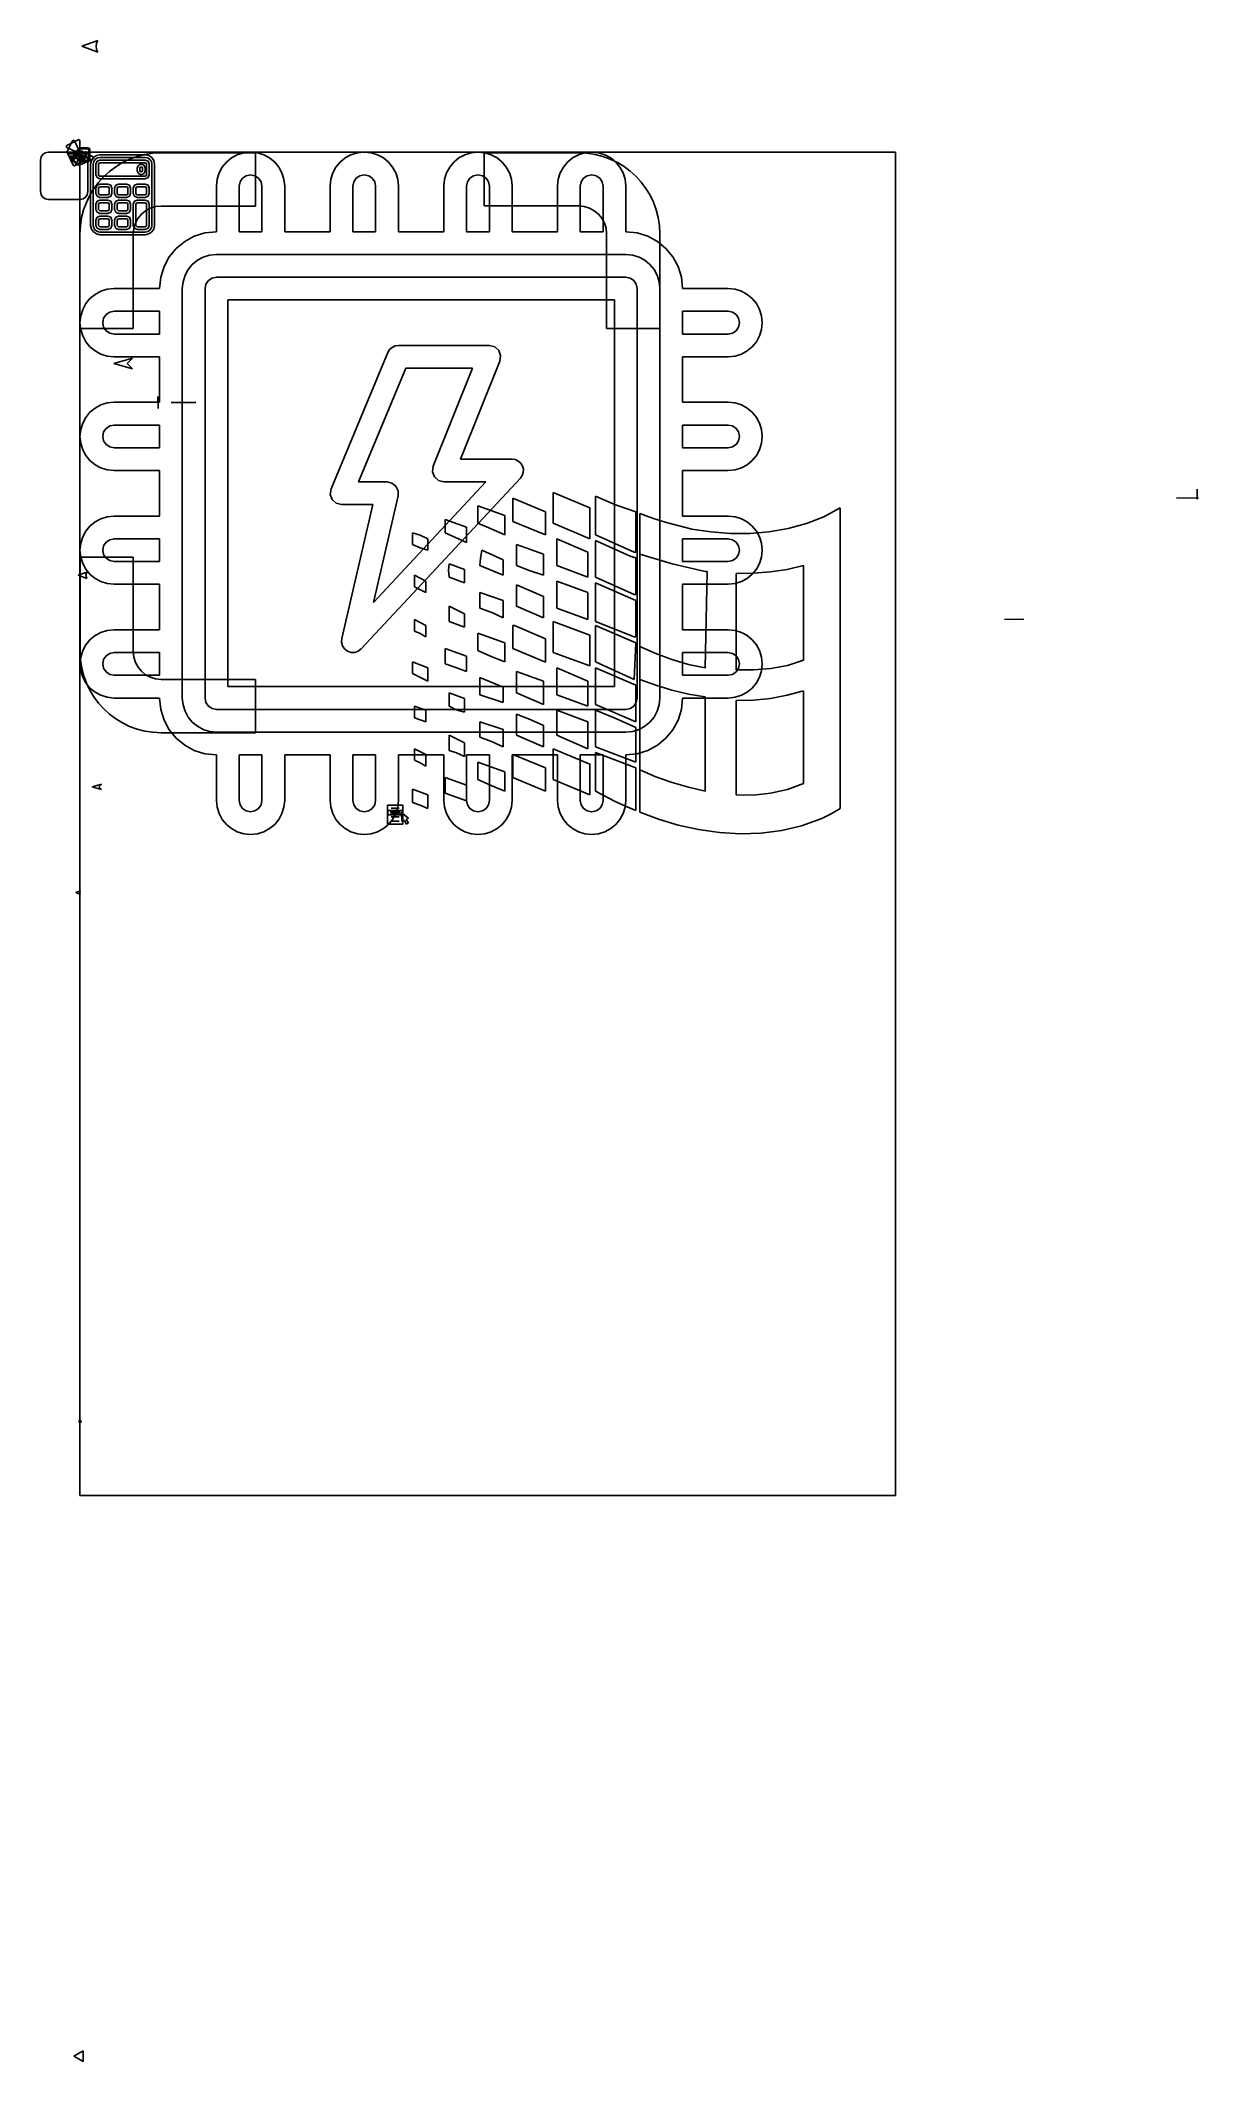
# Model space of a CAD drawing. Extents: x -8 to 237, y -180 to 890.
# Drawn here: x -8.4 to 236.9, y -180.3 to 247.6 of the extents above.
import ezdxf

# ---------------------------------------------------------------- set-up
doc = ezdxf.new("R2010")
doc.units = 0

msp = doc.modelspace()

# ---------------------------------------------------------------- linework, layer by layer
at = {"layer": 'Layer 1'}
for p, q in [((0.41476, 246.395), (3.80663, 247.642)), ((3.80663, 245.148), (0.41476, 246.395)), ((3.502262, 247.047121), (3.401391, 246.40007)), ((3.401391, 246.40007), (3.50314, 245.750345)), ((3.80663, 247.642), (3.502262, 247.047121)), ((3.50314, 245.750345), (3.80663, 245.14744)), ((3.80663, 245.14744), (3.80663, 245.148)), ((-8.2483, 222.96999), (-8.38086, 222.31344)), ((-8.2483, 222.96999), (-8.38086, 222.31344)), ((-8.2483, 222.96999), (-8.38086, 222.31344)), ((-8.2483, 222.96999), (-8.38086, 222.31344)), ((-8.2483, 222.96999), (-8.38086, 222.31344)), ((-8.2483, 222.96999), (-8.38086, 222.31344)), ((-8.2483, 222.96999), (-8.38086, 222.31344)), ((-8.2483, 222.96999), (-8.38086, 222.31344)), ((-8.2483, 222.96999), (-8.38086, 222.31344)), ((-8.2483, 222.96999), (-8.38086, 222.31344)), ((-8.2483, 222.96999), (-8.38086, 222.31344)), ((-8.2483, 222.96999), (-8.38086, 222.31344)), ((-8.2483, 222.96999), (-8.38086, 222.31344)), ((-8.2483, 222.96999), (-8.38086, 222.31344)), ((-8.2483, 222.96999), (-8.38086, 222.31344)), ((-8.2483, 222.96999), (-8.38086, 222.31344)), ((-8.2483, 222.96999), (-8.38086, 222.31344)), ((-8.2483, 222.96999), (-8.38086, 222.31344)), ((-8.2483, 222.96999), (-8.38086, 222.31344)), ((-8.2483, 222.96999), (-8.38086, 222.31344)), ((-8.2483, 222.96999), (-8.38086, 222.31344)), ((-8.2483, 222.96999), (-8.38086, 222.31344)), ((-8.2483, 222.96999), (-8.38086, 222.31344)), ((-8.2483, 222.96999), (-8.38086, 222.31344)), ((-8.2483, 222.96999), (-8.38086, 222.31344)), ((-8.2483, 222.96999), (-8.38086, 222.31344)), ((-8.2483, 222.96999), (-8.38086, 222.31344)), ((-8.2483, 222.96999), (-8.38086, 222.31344)), ((-8.2483, 222.96999), (-8.38086, 222.31344)), ((-8.2483, 222.96999), (-8.38086, 222.31344)), ((-8.2483, 222.96999), (-8.38086, 222.31344)), ((-8.2483, 222.96999), (-8.38086, 222.31344)), ((-8.2483, 222.96999), (-8.38086, 222.31344)), ((-8.2483, 222.96999), (-8.38086, 222.31344)), ((-8.2483, 222.96999), (-8.38086, 222.31344)), ((-8.2483, 222.96999), (-8.38086, 222.31344)), ((-8.2483, 222.96999), (-8.38086, 222.31344)), ((-8.2483, 222.96999), (-8.38086, 222.31344)), ((-8.2483, 222.96999), (-8.38086, 222.31344)), ((-8.2483, 222.96999), (-8.38086, 222.31344)), ((-8.2483, 222.96999), (-8.38086, 222.31344)), ((-8.2483, 222.96999), (-8.38086, 222.31344)), ((-8.2483, 222.96999), (-8.38086, 222.31344)), ((-8.2483, 222.96999), (-8.38086, 222.31344)), ((-8.2483, 222.96999), (-8.38086, 222.31344)), ((-8.2483, 222.96999), (-8.38086, 222.31344)), ((-8.2483, 222.96999), (-8.38086, 222.31344)), ((-8.2483, 222.96999), (-8.38086, 222.31344)), ((-8.2483, 222.96999), (-8.38086, 222.31344)), ((-8.2483, 222.96999), (-8.38086, 222.31344)), ((-8.2483, 222.96999), (-8.38086, 222.31344)), ((-8.2483, 222.96999), (-8.38086, 222.31344)), ((-8.2483, 222.96999), (-8.38086, 222.31344)), ((-8.2483, 222.96999), (-8.38086, 222.31344)), ((-8.2483, 222.96999), (-8.38086, 222.31344)), ((-8.2483, 222.96999), (-8.38086, 222.31344)), ((-8.2483, 222.96999), (-8.38086, 222.31344)), ((-8.2483, 222.96999), (-8.38086, 222.31344)), ((-8.2483, 222.96999), (-8.38086, 222.31344)), ((-8.2483, 222.96999), (-8.38086, 222.31344)), ((-8.2483, 222.96999), (-8.38086, 222.31344)), ((-8.2483, 222.96999), (-8.38086, 222.31344)), ((-8.2483, 222.96999), (-8.38086, 222.31344)), ((-8.2483, 222.96999), (-8.38086, 222.31344)), ((-8.2483, 222.96999), (-8.38086, 222.31344)), ((-8.2483, 222.96999), (-8.38086, 222.31344)), ((-8.2483, 222.96999), (-8.38086, 222.31344)), ((-8.2483, 222.96999), (-8.38086, 222.31344)), ((-8.2483, 222.96999), (-8.38086, 222.31344)), ((-8.2483, 222.96999), (-8.38086, 222.31344)), ((-8.2483, 222.96999), (-8.38086, 222.31344)), ((-8.2483, 222.96999), (-8.38086, 222.31344)), ((-8.2483, 222.96999), (-8.38086, 222.31344)), ((-8.2483, 222.96999), (-8.38086, 222.31344)), ((-8.2483, 222.96999), (-8.38086, 222.31344)), ((-8.2483, 222.96999), (-8.38086, 222.31344)), ((-8.2483, 222.96999), (-8.38086, 222.31344)), ((-8.2483, 222.96999), (-8.38086, 222.31344)), ((-8.2483, 222.96999), (-8.38086, 222.31344)), ((-8.2483, 222.96999), (-8.38086, 222.31344)), ((-8.2483, 222.96999), (-8.38086, 222.31344)), ((-8.2483, 222.96999), (-8.38086, 222.31344)), ((-8.2483, 222.96999), (-8.38086, 222.31344)), ((-8.2483, 222.96999), (-8.38086, 222.31344)), ((-8.2483, 222.96999), (-8.38086, 222.31344)), ((-8.2483, 222.96999), (-8.38086, 222.31344)), ((-8.2483, 222.96999), (-8.38086, 222.31344)), ((-8.2483, 222.96999), (-8.38086, 222.31344)), ((-8.2483, 222.96999), (-8.38086, 222.31344)), ((-8.2483, 222.96999), (-8.38086, 222.31344)), ((-8.2483, 222.96999), (-8.38086, 222.31344)), ((-8.2483, 222.96999), (-8.38086, 222.31344)), ((-8.2483, 222.96999), (-8.38086, 222.31344)), ((-8.2483, 222.96999), (-8.38086, 222.31344)), ((-8.2483, 222.96999), (-8.38086, 222.31344)), ((-8.2483, 222.96999), (-8.38086, 222.31344)), ((-8.2483, 222.96999), (-8.38086, 222.31344)), ((-8.2483, 222.96999), (-8.38086, 222.31344)), ((-8.2483, 222.96999), (-8.38086, 222.31344)), ((-8.2483, 222.96999), (-8.38086, 222.31344)), ((-8.2483, 222.96999), (-8.38086, 222.31344)), ((-8.2483, 222.96999), (-8.38086, 222.31344)), ((-8.2483, 222.96999), (-8.38086, 222.31344)), ((-8.2483, 222.96999), (-8.38086, 222.31344)), ((-8.2483, 222.96999), (-8.38086, 222.31344)), ((-8.2483, 222.96999), (-8.38086, 222.31344)), ((-8.2483, 222.96999), (-8.38086, 222.31344)), ((-8.2483, 222.96999), (-8.38086, 222.31344)), ((-8.2483, 222.96999), (-8.38086, 222.31344)), ((-8.2483, 222.96999), (-8.38086, 222.31344)), ((-8.2483, 222.96999), (-8.38086, 222.31344)), ((-8.2483, 222.96999), (-8.38086, 222.31344)), ((-8.2483, 222.96999), (-8.38086, 222.31344)), ((-8.2483, 222.96999), (-8.38086, 222.31344)), ((-8.2483, 222.96999), (-8.38086, 222.31344)), ((-8.2483, 222.96999), (-8.38086, 222.31344)), ((-8.2483, 222.96999), (-8.38086, 222.31344)), ((-8.2483, 222.96999), (-8.38086, 222.31344)), ((-8.2483, 222.96999), (-8.38086, 222.31344)), ((-8.2483, 222.96999), (-8.38086, 222.31344)), ((-8.2483, 222.96999), (-8.38086, 222.31344)), ((-8.2483, 222.96999), (-8.38086, 222.31344)), ((-8.2483, 222.96999), (-8.38086, 222.31344)), ((-8.2483, 222.96999), (-8.38086, 222.31344)), ((-7.886796, 223.506076), (-8.2483, 222.96999)), ((-7.886796, 223.506076), (-8.2483, 222.96999)), ((-7.886796, 223.506076), (-8.2483, 222.96999)), ((-7.886796, 223.506076), (-8.2483, 222.96999)), ((-7.886796, 223.506076), (-8.2483, 222.96999)), ((-7.886796, 223.506076), (-8.2483, 222.96999)), ((-7.886796, 223.506076), (-8.2483, 222.96999)), ((-7.886796, 223.506076), (-8.2483, 222.96999)), ((-7.886796, 223.506076), (-8.2483, 222.96999)), ((-7.886796, 223.506076), (-8.2483, 222.96999)), ((-7.886796, 223.506076), (-8.2483, 222.96999)), ((-7.886796, 223.506076), (-8.2483, 222.96999)), ((-7.886796, 223.506076), (-8.2483, 222.96999)), ((-7.886796, 223.506076), (-8.2483, 222.96999)), ((-7.886796, 223.506076), (-8.2483, 222.96999)), ((-7.886796, 223.506076), (-8.2483, 222.96999)), ((-7.886796, 223.506076), (-8.2483, 222.96999)), ((-7.886796, 223.506076), (-8.2483, 222.96999)), ((-7.886796, 223.506076), (-8.2483, 222.96999)), ((-7.886796, 223.506076), (-8.2483, 222.96999)), ((-7.886796, 223.506076), (-8.2483, 222.96999)), ((-7.886796, 223.506076), (-8.2483, 222.96999)), ((-7.886796, 223.506076), (-8.2483, 222.96999)), ((-7.886796, 223.506076), (-8.2483, 222.96999)), ((-7.886796, 223.506076), (-8.2483, 222.96999)), ((-7.886796, 223.506076), (-8.2483, 222.96999)), ((-7.886796, 223.506076), (-8.2483, 222.96999)), ((-7.886796, 223.506076), (-8.2483, 222.96999)), ((-7.886796, 223.506076), (-8.2483, 222.96999)), ((-7.886796, 223.506076), (-8.2483, 222.96999)), ((-7.886796, 223.506076), (-8.2483, 222.96999)), ((-7.886796, 223.506076), (-8.2483, 222.96999)), ((-7.886796, 223.506076), (-8.2483, 222.96999)), ((-7.886796, 223.506076), (-8.2483, 222.96999)), ((-7.886796, 223.506076), (-8.2483, 222.96999)), ((-7.886796, 223.506076), (-8.2483, 222.96999)), ((-7.886796, 223.506076), (-8.2483, 222.96999)), ((-7.886796, 223.506076), (-8.2483, 222.96999)), ((-7.886796, 223.506076), (-8.2483, 222.96999)), ((-7.886796, 223.506076), (-8.2483, 222.96999)), ((-7.886796, 223.506076), (-8.2483, 222.96999)), ((-7.886796, 223.506076), (-8.2483, 222.96999)), ((-7.886796, 223.506076), (-8.2483, 222.96999)), ((-7.886796, 223.506076), (-8.2483, 222.96999)), ((-7.886796, 223.506076), (-8.2483, 222.96999)), ((-7.886796, 223.506076), (-8.2483, 222.96999)), ((-7.886796, 223.506076), (-8.2483, 222.96999)), ((-7.886796, 223.506076), (-8.2483, 222.96999)), ((-7.886796, 223.506076), (-8.2483, 222.96999)), ((-7.886796, 223.506076), (-8.2483, 222.96999)), ((-7.886796, 223.506076), (-8.2483, 222.96999)), ((-7.886796, 223.506076), (-8.2483, 222.96999)), ((-7.886796, 223.506076), (-8.2483, 222.96999)), ((-7.886796, 223.506076), (-8.2483, 222.96999)), ((-7.886796, 223.506076), (-8.2483, 222.96999)), ((-7.886796, 223.506076), (-8.2483, 222.96999)), ((-7.886796, 223.506076), (-8.2483, 222.96999)), ((-7.886796, 223.506076), (-8.2483, 222.96999)), ((-7.886796, 223.506076), (-8.2483, 222.96999)), ((-7.886796, 223.506076), (-8.2483, 222.96999)), ((-7.886796, 223.506076), (-8.2483, 222.96999)), ((-7.886796, 223.506076), (-8.2483, 222.96999)), ((-7.886796, 223.506076), (-8.2483, 222.96999)), ((-7.886796, 223.506076), (-8.2483, 222.96999)), ((-7.886796, 223.506076), (-8.2483, 222.96999)), ((-7.886796, 223.506076), (-8.2483, 222.96999)), ((-7.886796, 223.506076), (-8.2483, 222.96999)), ((-7.886796, 223.506076), (-8.2483, 222.96999)), ((-7.886796, 223.506076), (-8.2483, 222.96999)), ((-7.886796, 223.506076), (-8.2483, 222.96999)), ((-7.886796, 223.506076), (-8.2483, 222.96999)), ((-7.886796, 223.506076), (-8.2483, 222.96999)), ((-7.886796, 223.506076), (-8.2483, 222.96999)), ((-7.886796, 223.506076), (-8.2483, 222.96999)), ((-7.886796, 223.506076), (-8.2483, 222.96999)), ((-7.886796, 223.506076), (-8.2483, 222.96999)), ((-7.886796, 223.506076), (-8.2483, 222.96999)), ((-7.886796, 223.506076), (-8.2483, 222.96999)), ((-7.886796, 223.506076), (-8.2483, 222.96999)), ((-7.886796, 223.506076), (-8.2483, 222.96999)), ((-7.886796, 223.506076), (-8.2483, 222.96999)), ((-7.886796, 223.506076), (-8.2483, 222.96999)), ((-7.886796, 223.506076), (-8.2483, 222.96999)), ((-7.886796, 223.506076), (-8.2483, 222.96999)), ((-7.886796, 223.506076), (-8.2483, 222.96999)), ((-7.886796, 223.506076), (-8.2483, 222.96999)), ((-7.886796, 223.506076), (-8.2483, 222.96999)), ((-7.886796, 223.506076), (-8.2483, 222.96999)), ((-7.886796, 223.506076), (-8.2483, 222.96999)), ((-7.886796, 223.506076), (-8.2483, 222.96999)), ((-7.886796, 223.506076), (-8.2483, 222.96999)), ((-7.886796, 223.506076), (-8.2483, 222.96999)), ((-7.886796, 223.506076), (-8.2483, 222.96999)), ((-7.886796, 223.506076), (-8.2483, 222.96999)), ((-7.886796, 223.506076), (-8.2483, 222.96999)), ((-7.886796, 223.506076), (-8.2483, 222.96999)), ((-7.886796, 223.506076), (-8.2483, 222.96999)), ((-7.886796, 223.506076), (-8.2483, 222.96999)), ((-7.886796, 223.506076), (-8.2483, 222.96999)), ((-7.886796, 223.506076), (-8.2483, 222.96999)), ((-7.886796, 223.506076), (-8.2483, 222.96999)), ((-7.886796, 223.506076), (-8.2483, 222.96999)), ((-7.886796, 223.506076), (-8.2483, 222.96999)), ((-7.886796, 223.506076), (-8.2483, 222.96999)), ((-7.886796, 223.506076), (-8.2483, 222.96999)), ((-7.886796, 223.506076), (-8.2483, 222.96999)), ((-7.886796, 223.506076), (-8.2483, 222.96999)), ((-7.886796, 223.506076), (-8.2483, 222.96999)), ((-7.886796, 223.506076), (-8.2483, 222.96999)), ((-7.886796, 223.506076), (-8.2483, 222.96999)), ((-7.886796, 223.506076), (-8.2483, 222.96999)), ((-7.886796, 223.506076), (-8.2483, 222.96999)), ((-7.886796, 223.506076), (-8.2483, 222.96999)), ((-7.886796, 223.506076), (-8.2483, 222.96999)), ((-7.886796, 223.506076), (-8.2483, 222.96999)), ((-7.886796, 223.506076), (-8.2483, 222.96999)), ((-7.886796, 223.506076), (-8.2483, 222.96999)), ((-7.886796, 223.506076), (-8.2483, 222.96999)), ((-7.886796, 223.506076), (-8.2483, 222.96999)), ((-7.886796, 223.506076), (-8.2483, 222.96999)), ((-7.886796, 223.506076), (-8.2483, 222.96999)), ((-7.886796, 223.506076), (-8.2483, 222.96999)), ((-7.886796, 223.506076), (-8.2483, 222.96999)), ((-7.886796, 223.506076), (-8.2483, 222.96999)), ((-7.350614, 223.867483), (-7.886796, 223.506076)), ((-7.350614, 223.867483), (-7.886796, 223.506076)), ((-7.350614, 223.867483), (-7.886796, 223.506076)), ((-7.350614, 223.867483), (-7.886796, 223.506076)), ((-7.350614, 223.867483), (-7.886796, 223.506076)), ((-7.350614, 223.867483), (-7.886796, 223.506076)), ((-7.350614, 223.867483), (-7.886796, 223.506076)), ((-7.350614, 223.867483), (-7.886796, 223.506076)), ((-7.350614, 223.867483), (-7.886796, 223.506076)), ((-7.350614, 223.867483), (-7.886796, 223.506076)), ((-7.350614, 223.867483), (-7.886796, 223.506076)), ((-7.350614, 223.867483), (-7.886796, 223.506076)), ((-7.350614, 223.867483), (-7.886796, 223.506076)), ((-7.350614, 223.867483), (-7.886796, 223.506076)), ((-7.350614, 223.867483), (-7.886796, 223.506076)), ((-7.350614, 223.867483), (-7.886796, 223.506076)), ((-7.350614, 223.867483), (-7.886796, 223.506076)), ((-7.350614, 223.867483), (-7.886796, 223.506076)), ((-7.350614, 223.867483), (-7.886796, 223.506076)), ((-7.350614, 223.867483), (-7.886796, 223.506076)), ((-7.350614, 223.867483), (-7.886796, 223.506076)), ((-7.350614, 223.867483), (-7.886796, 223.506076)), ((-7.350614, 223.867483), (-7.886796, 223.506076)), ((-7.350614, 223.867483), (-7.886796, 223.506076)), ((-7.350614, 223.867483), (-7.886796, 223.506076)), ((-7.350614, 223.867483), (-7.886796, 223.506076)), ((-7.350614, 223.867483), (-7.886796, 223.506076)), ((-7.350614, 223.867483), (-7.886796, 223.506076)), ((-7.350614, 223.867483), (-7.886796, 223.506076)), ((-7.350614, 223.867483), (-7.886796, 223.506076)), ((-7.350614, 223.867483), (-7.886796, 223.506076)), ((-7.350614, 223.867483), (-7.886796, 223.506076)), ((-7.350614, 223.867483), (-7.886796, 223.506076)), ((-7.350614, 223.867483), (-7.886796, 223.506076)), ((-7.350614, 223.867483), (-7.886796, 223.506076)), ((-7.350614, 223.867483), (-7.886796, 223.506076)), ((-7.350614, 223.867483), (-7.886796, 223.506076)), ((-7.350614, 223.867483), (-7.886796, 223.506076)), ((-7.350614, 223.867483), (-7.886796, 223.506076)), ((-7.350614, 223.867483), (-7.886796, 223.506076)), ((-7.350614, 223.867483), (-7.886796, 223.506076)), ((-7.350614, 223.867483), (-7.886796, 223.506076)), ((-7.350614, 223.867483), (-7.886796, 223.506076)), ((-7.350614, 223.867483), (-7.886796, 223.506076)), ((-7.350614, 223.867483), (-7.886796, 223.506076)), ((-7.350614, 223.867483), (-7.886796, 223.506076)), ((-7.350614, 223.867483), (-7.886796, 223.506076)), ((-7.350614, 223.867483), (-7.886796, 223.506076)), ((-7.350614, 223.867483), (-7.886796, 223.506076)), ((-7.350614, 223.867483), (-7.886796, 223.506076)), ((-7.350614, 223.867483), (-7.886796, 223.506076)), ((-7.350614, 223.867483), (-7.886796, 223.506076)), ((-7.350614, 223.867483), (-7.886796, 223.506076)), ((-7.350614, 223.867483), (-7.886796, 223.506076)), ((-7.350614, 223.867483), (-7.886796, 223.506076)), ((-7.350614, 223.867483), (-7.886796, 223.506076)), ((-7.350614, 223.867483), (-7.886796, 223.506076)), ((-7.350614, 223.867483), (-7.886796, 223.506076)), ((-7.350614, 223.867483), (-7.886796, 223.506076)), ((-7.350614, 223.867483), (-7.886796, 223.506076)), ((-7.350614, 223.867483), (-7.886796, 223.506076)), ((-7.350614, 223.867483), (-7.886796, 223.506076)), ((-7.350614, 223.867483), (-7.886796, 223.506076)), ((-7.350614, 223.867483), (-7.886796, 223.506076)), ((-7.350614, 223.867483), (-7.886796, 223.506076)), ((-7.350614, 223.867483), (-7.886796, 223.506076)), ((-7.350614, 223.867483), (-7.886796, 223.506076)), ((-7.350614, 223.867483), (-7.886796, 223.506076)), ((-7.350614, 223.867483), (-7.886796, 223.506076)), ((-7.350614, 223.867483), (-7.886796, 223.506076)), ((-7.350614, 223.867483), (-7.886796, 223.506076)), ((-7.350614, 223.867483), (-7.886796, 223.506076)), ((-7.350614, 223.867483), (-7.886796, 223.506076)), ((-7.350614, 223.867483), (-7.886796, 223.506076)), ((-7.350614, 223.867483), (-7.886796, 223.506076)), ((-7.350614, 223.867483), (-7.886796, 223.506076)), ((-7.350614, 223.867483), (-7.886796, 223.506076)), ((-7.350614, 223.867483), (-7.886796, 223.506076)), ((-7.350614, 223.867483), (-7.886796, 223.506076)), ((-7.350614, 223.867483), (-7.886796, 223.506076)), ((-7.350614, 223.867483), (-7.886796, 223.506076)), ((-7.350614, 223.867483), (-7.886796, 223.506076)), ((-7.350614, 223.867483), (-7.886796, 223.506076)), ((-7.350614, 223.867483), (-7.886796, 223.506076)), ((-7.350614, 223.867483), (-7.886796, 223.506076)), ((-7.350614, 223.867483), (-7.886796, 223.506076)), ((-7.350614, 223.867483), (-7.886796, 223.506076)), ((-7.350614, 223.867483), (-7.886796, 223.506076)), ((-7.350614, 223.867483), (-7.886796, 223.506076)), ((-7.350614, 223.867483), (-7.886796, 223.506076)), ((-7.350614, 223.867483), (-7.886796, 223.506076)), ((-7.350614, 223.867483), (-7.886796, 223.506076)), ((-7.350614, 223.867483), (-7.886796, 223.506076)), ((-7.350614, 223.867483), (-7.886796, 223.506076)), ((-7.350614, 223.867483), (-7.886796, 223.506076)), ((-7.350614, 223.867483), (-7.886796, 223.506076)), ((-7.350614, 223.867483), (-7.886796, 223.506076)), ((-7.350614, 223.867483), (-7.886796, 223.506076)), ((-7.350614, 223.867483), (-7.886796, 223.506076)), ((-7.350614, 223.867483), (-7.886796, 223.506076)), ((-7.350614, 223.867483), (-7.886796, 223.506076)), ((-7.350614, 223.867483), (-7.886796, 223.506076)), ((-7.350614, 223.867483), (-7.886796, 223.506076)), ((-7.350614, 223.867483), (-7.886796, 223.506076)), ((-7.350614, 223.867483), (-7.886796, 223.506076)), ((-7.350614, 223.867483), (-7.886796, 223.506076)), ((-7.350614, 223.867483), (-7.886796, 223.506076)), ((-7.350614, 223.867483), (-7.886796, 223.506076)), ((-7.350614, 223.867483), (-7.886796, 223.506076)), ((-7.350614, 223.867483), (-7.886796, 223.506076)), ((-7.350614, 223.867483), (-7.886796, 223.506076)), ((-7.350614, 223.867483), (-7.886796, 223.506076)), ((-7.350614, 223.867483), (-7.886796, 223.506076)), ((-7.350614, 223.867483), (-7.886796, 223.506076)), ((-7.350614, 223.867483), (-7.886796, 223.506076)), ((-7.350614, 223.867483), (-7.886796, 223.506076)), ((-7.350614, 223.867483), (-7.886796, 223.506076)), ((-7.350614, 223.867483), (-7.886796, 223.506076)), ((-7.350614, 223.867483), (-7.886796, 223.506076)), ((-7.350614, 223.867483), (-7.886796, 223.506076)), ((-7.350614, 223.867483), (-7.886796, 223.506076)), ((-7.350614, 223.867483), (-7.886796, 223.506076)), ((-7.350614, 223.867483), (-7.886796, 223.506076)), ((-7.350614, 223.867483), (-7.886796, 223.506076)), ((-6.69402, 224), (-7.350614, 223.867483)), ((-6.69402, 224), (-7.350614, 223.867483)), ((-6.69402, 224), (-7.350614, 223.867483)), ((-6.69402, 224), (-7.350614, 223.867483)), ((-6.69402, 224), (-7.350614, 223.867483)), ((-6.69402, 224), (-7.350614, 223.867483)), ((-6.69402, 224), (-7.350614, 223.867483)), ((-6.69402, 224), (-7.350614, 223.867483)), ((-6.69402, 224), (-7.350614, 223.867483)), ((-6.69402, 224), (-7.350614, 223.867483)), ((-6.69402, 224), (-7.350614, 223.867483)), ((-6.69402, 224), (-7.350614, 223.867483)), ((-6.69402, 224), (-7.350614, 223.867483)), ((-6.69402, 224), (-7.350614, 223.867483)), ((-6.69402, 224), (-7.350614, 223.867483)), ((-6.69402, 224), (-7.350614, 223.867483)), ((-6.69402, 224), (-7.350614, 223.867483)), ((-6.69402, 224), (-7.350614, 223.867483)), ((-6.69402, 224), (-7.350614, 223.867483)), ((-6.69402, 224), (-7.350614, 223.867483)), ((-6.69402, 224), (-7.350614, 223.867483)), ((-6.69402, 224), (-7.350614, 223.867483)), ((-6.69402, 224), (-7.350614, 223.867483)), ((-6.69402, 224), (-7.350614, 223.867483)), ((-6.69402, 224), (-7.350614, 223.867483)), ((-6.69402, 224), (-7.350614, 223.867483)), ((-6.69402, 224), (-7.350614, 223.867483)), ((-6.69402, 224), (-7.350614, 223.867483)), ((-6.69402, 224), (-7.350614, 223.867483)), ((-6.69402, 224), (-7.350614, 223.867483)), ((-6.69402, 224), (-7.350614, 223.867483)), ((-6.69402, 224), (-7.350614, 223.867483)), ((-6.69402, 224), (-7.350614, 223.867483)), ((-6.69402, 224), (-7.350614, 223.867483)), ((-6.69402, 224), (-7.350614, 223.867483)), ((-6.69402, 224), (-7.350614, 223.867483)), ((-6.69402, 224), (-7.350614, 223.867483)), ((-6.69402, 224), (-7.350614, 223.867483)), ((-6.69402, 224), (-7.350614, 223.867483)), ((-6.69402, 224), (-7.350614, 223.867483)), ((-6.69402, 224), (-7.350614, 223.867483)), ((-6.69402, 224), (-7.350614, 223.867483)), ((-6.69402, 224), (-7.350614, 223.867483)), ((-6.69402, 224), (-7.350614, 223.867483)), ((-6.69402, 224), (-7.350614, 223.867483)), ((-6.69402, 224), (-7.350614, 223.867483)), ((-6.69402, 224), (-7.350614, 223.867483)), ((-6.69402, 224), (-7.350614, 223.867483)), ((-6.69402, 224), (-7.350614, 223.867483)), ((-6.69402, 224), (-7.350614, 223.867483)), ((-6.69402, 224), (-7.350614, 223.867483)), ((-6.69402, 224), (-7.350614, 223.867483)), ((-6.69402, 224), (-7.350614, 223.867483)), ((-6.69402, 224), (-7.350614, 223.867483)), ((-6.69402, 224), (-7.350614, 223.867483)), ((-6.69402, 224), (-7.350614, 223.867483)), ((-6.69402, 224), (-7.350614, 223.867483)), ((-6.69402, 224), (-7.350614, 223.867483)), ((-6.69402, 224), (-7.350614, 223.867483)), ((-6.69402, 224), (-7.350614, 223.867483)), ((-6.69402, 224), (-7.350614, 223.867483)), ((-6.69402, 224), (-7.350614, 223.867483)), ((-6.69402, 224), (-7.350614, 223.867483)), ((-6.69402, 224), (-7.350614, 223.867483)), ((-6.69402, 224), (-7.350614, 223.867483)), ((-6.69402, 224), (-7.350614, 223.867483)), ((-6.69402, 224), (-7.350614, 223.867483)), ((-6.69402, 224), (-7.350614, 223.867483)), ((-6.69402, 224), (-7.350614, 223.867483)), ((-6.69402, 224), (-7.350614, 223.867483)), ((-6.69402, 224), (-7.350614, 223.867483)), ((-6.69402, 224), (-7.350614, 223.867483)), ((-6.69402, 224), (-7.350614, 223.867483)), ((-6.69402, 224), (-7.350614, 223.867483)), ((-6.69402, 224), (-7.350614, 223.867483)), ((-6.69402, 224), (-7.350614, 223.867483)), ((-6.69402, 224), (-7.350614, 223.867483)), ((-6.69402, 224), (-7.350614, 223.867483)), ((-6.69402, 224), (-7.350614, 223.867483)), ((-6.69402, 224), (-7.350614, 223.867483)), ((-6.69402, 224), (-7.350614, 223.867483)), ((-6.69402, 224), (-7.350614, 223.867483)), ((-6.69402, 224), (-7.350614, 223.867483)), ((-6.69402, 224), (-7.350614, 223.867483)), ((-6.69402, 224), (-7.350614, 223.867483)), ((-6.69402, 224), (-7.350614, 223.867483)), ((-6.69402, 224), (-7.350614, 223.867483)), ((-6.69402, 224), (-7.350614, 223.867483)), ((-6.69402, 224), (-7.350614, 223.867483)), ((-6.69402, 224), (-7.350614, 223.867483)), ((-6.69402, 224), (-7.350614, 223.867483)), ((-6.69402, 224), (-7.350614, 223.867483)), ((-6.69402, 224), (-7.350614, 223.867483)), ((-6.69402, 224), (-7.350614, 223.867483)), ((-6.69402, 224), (-7.350614, 223.867483)), ((-6.69402, 224), (-7.350614, 223.867483)), ((-6.69402, 224), (-7.350614, 223.867483)), ((-6.69402, 224), (-7.350614, 223.867483)), ((-6.69402, 224), (-7.350614, 223.867483)), ((-6.69402, 224), (-7.350614, 223.867483)), ((-6.69402, 224), (-7.350614, 223.867483)), ((-6.69402, 224), (-7.350614, 223.867483)), ((-6.69402, 224), (-7.350614, 223.867483)), ((-6.69402, 224), (-7.350614, 223.867483)), ((-6.69402, 224), (-7.350614, 223.867483)), ((-6.69402, 224), (-7.350614, 223.867483)), ((-6.69402, 224), (-7.350614, 223.867483)), ((-6.69402, 224), (-7.350614, 223.867483)), ((-6.69402, 224), (-7.350614, 223.867483)), ((-6.69402, 224), (-7.350614, 223.867483)), ((-6.69402, 224), (-7.350614, 223.867483)), ((-6.69402, 224), (-7.350614, 223.867483)), ((-6.69402, 224), (-7.350614, 223.867483)), ((-6.69402, 224), (-7.350614, 223.867483)), ((-6.69402, 224), (-7.350614, 223.867483)), ((-6.69402, 224), (-7.350614, 223.867483)), ((-6.69402, 224), (-7.350614, 223.867483)), ((-6.69402, 224), (-7.350614, 223.867483)), ((-6.69402, 224), (-7.350614, 223.867483)), ((-6.69402, 224), (-7.350614, 223.867483)), ((-6.69402, 224), (-7.350614, 223.867483)), ((-6.69402, 224), (-7.350614, 223.867483)), ((-6.69402, 224), (-7.350614, 223.867483)), ((-6.69402, 224), (-7.350614, 223.867483)), ((0, 224), (-6.69402, 224)), ((0, 224), (-6.69402, 224)), ((0, 224), (-6.69402, 224)), ((0, 224), (-6.69402, 224)), ((0, 224), (-6.69402, 224)), ((0, 224), (-6.69402, 224)), ((0, 224), (-6.69402, 224)), ((0, 224), (-6.69402, 224)), ((0, 224), (-6.69402, 224)), ((0, 224), (-6.69402, 224)), ((0, 224), (-6.69402, 224)), ((0, 224), (-6.69402, 224)), ((0, 224), (-6.69402, 224)), ((0, 224), (-6.69402, 224)), ((0, 224), (-6.69402, 224)), ((0, 224), (-6.69402, 224)), ((0, 224), (-6.69402, 224)), ((0, 224), (-6.69402, 224)), ((0, 224), (-6.69402, 224)), ((0, 224), (-6.69402, 224)), ((0, 224), (-6.69402, 224)), ((0, 224), (-6.69402, 224)), ((0, 224), (-6.69402, 224)), ((0, 224), (-6.69402, 224)), ((0, 224), (-6.69402, 224)), ((0, 224), (-6.69402, 224)), ((0, 224), (-6.69402, 224)), ((0, 224), (-6.69402, 224)), ((0, 224), (-6.69402, 224)), ((0, 224), (-6.69402, 224)), ((0, 224), (-6.69402, 224)), ((0, 224), (-6.69402, 224)), ((0, 224), (-6.69402, 224)), ((0, 224), (-6.69402, 224)), ((0, 224), (-6.69402, 224)), ((0, 224), (-6.69402, 224)), ((0, 224), (-6.69402, 224)), ((0, 224), (-6.69402, 224)), ((0, 224), (-6.69402, 224)), ((0, 224), (-6.69402, 224)), ((0, 224), (-6.69402, 224)), ((0, 224), (-6.69402, 224)), ((0, 224), (-6.69402, 224)), ((0, 224), (-6.69402, 224)), ((0, 224), (-6.69402, 224)), ((0, 224), (-6.69402, 224)), ((0, 224), (-6.69402, 224)), ((0, 224), (-6.69402, 224)), ((0, 224), (-6.69402, 224)), ((0, 224), (-6.69402, 224)), ((0, 224), (-6.69402, 224)), ((0, 224), (-6.69402, 224)), ((0, 224), (-6.69402, 224)), ((0, 224), (-6.69402, 224)), ((0, 224), (-6.69402, 224)), ((0, 224), (-6.69402, 224)), ((0, 224), (-6.69402, 224)), ((0, 224), (-6.69402, 224)), ((0, 224), (-6.69402, 224)), ((0, 224), (-6.69402, 224)), ((0, 224), (-6.69402, 224)), ((0, 224), (-6.69402, 224)), ((0, 224), (-6.69402, 224)), ((0, 224), (-6.69402, 224)), ((0, 224), (-6.69402, 224)), ((0, 224), (-6.69402, 224)), ((0, 224), (-6.69402, 224)), ((0, 224), (-6.69402, 224)), ((0, 224), (-6.69402, 224)), ((0, 224), (-6.69402, 224)), ((0, 224), (-6.69402, 224)), ((0, 224), (-6.69402, 224)), ((0, 224), (-6.69402, 224)), ((0, 224), (-6.69402, 224)), ((0, 224), (-6.69402, 224)), ((0, 224), (-6.69402, 224)), ((0, 224), (-6.69402, 224)), ((0, 224), (-6.69402, 224)), ((0, 224), (-6.69402, 224)), ((0, 224), (-6.69402, 224)), ((0, 224), (-6.69402, 224)), ((0, 224), (-6.69402, 224)), ((0, 224), (-6.69402, 224)), ((0, 224), (-6.69402, 224)), ((0, 224), (-6.69402, 224)), ((0, 224), (-6.69402, 224)), ((0, 224), (-6.69402, 224)), ((0, 224), (-6.69402, 224)), ((0, 224), (-6.69402, 224)), ((0, 224), (-6.69402, 224)), ((0, 224), (-6.69402, 224)), ((0, 224), (-6.69402, 224)), ((0, 224), (-6.69402, 224)), ((0, 224), (-6.69402, 224)), ((0, 224), (-6.69402, 224)), ((0, 224), (-6.69402, 224)), ((0, 224), (-6.69402, 224)), ((0, 224), (-6.69402, 224)), ((0, 224), (-6.69402, 224)), ((0, 224), (-6.69402, 224)), ((0, 224), (-6.69402, 224)), ((0, 224), (-6.69402, 224)), ((0, 224), (-6.69402, 224)), ((0, 224), (-6.69402, 224)), ((0, 224), (-6.69402, 224)), ((0, 224), (-6.69402, 224)), ((0, 224), (-6.69402, 224)), ((0, 224), (-6.69402, 224)), ((0, 224), (-6.69402, 224)), ((0, 224), (-6.69402, 224)), ((0, 224), (-6.69402, 224)), ((0, 224), (-6.69402, 224)), ((0, 224), (-6.69402, 224)), ((0, 224), (-6.69402, 224)), ((0, 224), (-6.69402, 224)), ((0, 224), (-6.69402, 224)), ((0, 224), (-6.69402, 224)), ((0, 224), (-6.69402, 224)), ((0, 224), (-6.69402, 224)), ((0, 224), (-6.69402, 224)), ((0, 224), (-6.69402, 224)), ((0, 224), (-6.69402, 224)), ((0, 224), (-6.69402, 224)), ((0, 224), (-6.69402, 224)), ((-2.774238, 225.423379), (-2.95994, 225.200706)), ((-2.774238, 225.423379), (-2.95994, 225.200706)), ((-2.774238, 225.423379), (-2.95994, 225.200706)), ((-2.774238, 225.423379), (-2.95994, 225.200706)), ((-2.774238, 225.423379), (-2.95994, 225.200706)), ((-2.774238, 225.423379), (-2.95994, 225.200706)), ((-2.774238, 225.423379), (-2.95994, 225.200706)), ((-2.774238, 225.423379), (-2.95994, 225.200706)), ((-2.774238, 225.423379), (-2.95994, 225.200706)), ((-2.774238, 225.423379), (-2.95994, 225.200706)), ((-2.774238, 225.423379), (-2.95994, 225.200706)), ((-2.774238, 225.423379), (-2.95994, 225.200706)), ((-2.95994, 225.200706), (-2.774238, 224.977751)), ((-2.95994, 225.200706), (-2.774238, 224.977751)), ((-2.95994, 225.200706), (-2.774238, 224.977751)), ((-2.95994, 225.200706), (-2.774238, 224.977751)), ((-2.95994, 225.200706), (-2.774238, 224.977751)), ((-2.95994, 225.200706), (-2.774238, 224.977751)), ((-2.95994, 225.200706), (-2.774238, 224.977751)), ((-2.95994, 225.200706), (-2.774238, 224.977751)), ((-2.95994, 225.200706), (-2.774238, 224.977751)), ((-2.95994, 225.200706), (-2.774238, 224.977751)), ((-2.95994, 225.200706), (-2.774238, 224.977751)), ((-2.95994, 225.200706), (-2.774238, 224.977751)), ((-2.75138, 224), (-2.816291, 223.807525)), ((-2.816291, 223.807525), (-2.574991, 223.605736)), ((-0.392288, 226.577389), (-2.774238, 225.423379)), ((-0.392288, 226.577389), (-2.774238, 225.423379)), ((-0.392288, 226.577389), (-2.774238, 225.423379)), ((-0.392288, 226.577389), (-2.774238, 225.423379)), ((-0.392288, 226.577389), (-2.774238, 225.423379)), ((-0.392288, 226.577389), (-2.774238, 225.423379)), ((-0.392288, 226.577389), (-2.774238, 225.423379)), ((-0.392288, 226.577389), (-2.774238, 225.423379)), ((-0.392288, 226.577389), (-2.774238, 225.423379)), ((-0.392288, 226.577389), (-2.774238, 225.423379)), ((-0.392288, 226.577389), (-2.774238, 225.423379)), ((-0.392288, 226.577389), (-2.774238, 225.423379)), ((-2.774238, 224.977751), (-0.392288, 223.824031)), ((-2.774238, 224.977751), (-0.392288, 223.824031)), ((-2.774238, 224.977751), (-0.392288, 223.824031)), ((-2.774238, 224.977751), (-0.392288, 223.824031)), ((-2.774238, 224.977751), (-0.392288, 223.824031)), ((-2.774238, 224.977751), (-0.392288, 223.824031)), ((-2.774238, 224.977751), (-0.392288, 223.824031)), ((-2.774238, 224.977751), (-0.392288, 223.824031)), ((-2.774238, 224.977751), (-0.392288, 223.824031)), ((-2.774238, 224.977751), (-0.392288, 223.824031)), ((-2.774238, 224.977751), (-0.392288, 223.824031)), ((-2.774238, 224.977751), (-0.392288, 223.824031)), ((-1.598508, 226.37998), (-2.75138, 224)), ((-2.3986, 224.002258), (-2.6399, 223.800469)), ((-2.6399, 223.800469), (-2.574989, 223.607994)), ((-2.574991, 223.605736), (-0.176391, 223.607994)), ((-2.574989, 223.607994), (-1.422109, 221.228014)), ((0, 224), (-2.3986, 224.002258)), ((-1.9987, 223.155), (-2.211778, 222.970709)), ((-1.9987, 223.155), (-2.211778, 222.970709)), ((-1.9987, 223.155), (-2.211778, 222.970709)), ((-2.211778, 222.970709), (-2.123725, 222.79432)), ((-2.211778, 222.970709), (-2.123725, 222.79432)), ((-2.211778, 222.970709), (-2.123725, 222.79432)), ((-2.123725, 222.79432), (-0.682415, 221.35753)), ((-2.123725, 222.79432), (-0.682415, 221.35753)), ((-2.123725, 222.79432), (-0.682415, 221.35753)), ((-1.32419, 223.155), (-1.9987, 223.155)), ((-1.32419, 223.155), (-1.9987, 223.155)), ((-1.32419, 223.155), (-1.9987, 223.155)), ((-1.78675, 222.731), (-1.981483, 222.5659)), ((-1.981483, 222.5659), (-1.891454, 222.404187)), ((-1.91262, 222.926), (-1.890042, 222.942369)), ((-1.91262, 222.926), (-1.890042, 222.942369)), ((-1.91262, 222.926), (-1.890042, 222.942369)), ((-1.9002, 222.903), (-1.91262, 222.926)), ((-1.9002, 222.903), (-1.91262, 222.926)), ((-1.9002, 222.903), (-1.91262, 222.926)), ((-0.533121, 221.542183), (-1.9002, 222.903)), ((-0.533121, 221.542183), (-1.9002, 222.903)), ((-0.533121, 221.542183), (-1.9002, 222.903)), ((-1.890042, 222.942369), (-1.13989, 222.942)), ((-1.890042, 222.942369), (-1.13989, 222.942)), ((-1.890042, 222.942369), (-1.13989, 222.942)), ((-1.22484, 222.731), (-1.78675, 222.731)), ((-1.375835, 226.565682), (-1.598508, 226.37998)), ((-1.15288, 226.37998), (-1.375835, 226.565682)), ((-1.208757, 223.73536), (-1.355795, 223.437051)), ((-1.208757, 223.73536), (-1.355795, 223.437051)), ((-1.355795, 223.437051), (-1.208757, 223.137049)), ((-1.355795, 223.437051), (-1.208757, 223.137049)), ((-1.32419, 223.897553), (-1.32419, 223.155)), ((-1.32419, 223.897553), (-1.32419, 223.155)), ((-1.32419, 223.897553), (-1.32419, 223.155)), ((-1.240608, 224.13264), (-1.324181, 223.897267)), ((-1.240608, 224.13264), (-1.324181, 223.897267)), ((-1.240608, 224.13264), (-1.324181, 223.897267)), ((-1.00019, 224.219), (-1.240608, 224.13264)), ((-1.00019, 224.219), (-1.240608, 224.13264)), ((-1.00019, 224.219), (-1.240608, 224.13264)), ((-1.173056, 224.116676), (-1.237543, 223.937571)), ((-1.23754, 223.937629), (-1.23754, 223.739)), ((-1.23754, 223.739), (-1.173052, 223.556579)), ((-1.150054, 223.218966), (-1.224843, 223.008851)), ((-1.22484, 223.009), (-1.22484, 222.731)), ((-0.242147, 224.722573), (-1.208757, 223.73536)), ((-0.242147, 224.722573), (-1.208757, 223.73536)), ((-1.208757, 223.137049), (-0.244122, 222.14137)), ((-1.208757, 223.137049), (-0.244122, 222.14137)), ((-0.991728, 224.18), (-1.173056, 224.116676)), ((-1.173052, 223.556579), (-0.991725, 223.491209)), ((0, 224), (-1.15288, 226.37998)), ((-0.934719, 223.297), (-1.150054, 223.218966)), ((-1.13989, 222.942), (-1.088526, 222.993364)), ((-1.13989, 222.942), (-1.088526, 222.993364)), ((-1.13989, 222.942), (-1.088526, 222.993364)), ((-1.10546, 223.437), (-1.028696, 223.584038)), ((-1.10546, 223.437), (-1.028696, 223.584038)), ((-1.0287, 223.29), (-1.10546, 223.437)), ((-1.0287, 223.29), (-1.10546, 223.437)), ((-1.08853, 223.891), (-0.979875, 224)), ((-1.08853, 223.891), (-0.979875, 224)), ((-1.08853, 223.891), (-0.979875, 224)), ((-1.088526, 222.993364), (-1.08853, 223.891)), ((-1.088526, 222.993364), (-1.08853, 223.891)), ((-1.088526, 222.993364), (-1.08853, 223.891)), ((-1.05946, 222.54), (-1.01374, 222.58572)), ((-1.04479, 223.921), (-0.96407, 224)), ((-1.044785, 223.755667), (-1.04479, 223.921)), ((-0.96407, 223.671), (-1.044785, 223.755667)), ((-0.072531, 222.298502), (-1.0287, 223.29)), ((-0.072531, 222.298502), (-1.0287, 223.29)), ((-1.028696, 223.584038), (-0.070552, 224.565042)), ((-1.028696, 223.584038), (-0.070552, 224.565042)), ((-1.01374, 223.009), (-0.916373, 223.104391)), ((-1.01374, 222.58572), (-1.01374, 223.009)), ((0.022578, 224.219733), (-1.00019, 224.219)), ((0.022578, 224.219733), (-1.00019, 224.219)), ((0.022578, 224.219733), (-1.00019, 224.219)), ((0.027658, 224.180429), (-0.991728, 224.18)), ((-0.991725, 223.491209), (0.027658, 223.491)), ((-0.979875, 224), (0, 224)), ((-0.979875, 224), (0, 224)), ((-0.979875, 224), (0, 224)), ((-0.976481, 221.228014), (0.176389, 223.608)), ((-0.96407, 224), (0, 224)), ((0, 223.671333), (-0.96407, 223.671)), ((-0.018344, 223.297149), (-0.934719, 223.297)), ((-0.916373, 223.104391), (-0.038663, 223.103887)), ((0.922584, 222.903053), (-0.444786, 221.542183)), ((0.922584, 222.903053), (-0.444786, 221.542183)), ((0.922584, 222.903053), (-0.444786, 221.542183)), ((-0.199813, 226.6423), (-0.392288, 226.577389)), ((-0.199813, 226.6423), (-0.392288, 226.577389)), ((-0.199813, 226.6423), (-0.392288, 226.577389)), ((-0.199813, 226.6423), (-0.392288, 226.577389)), ((-0.199813, 226.6423), (-0.392288, 226.577389)), ((-0.199813, 226.6423), (-0.392288, 226.577389)), ((-0.199813, 226.6423), (-0.392288, 226.577389)), ((-0.199813, 226.6423), (-0.392288, 226.577389)), ((-0.199813, 226.6423), (-0.392288, 226.577389)), ((-0.199813, 226.6423), (-0.392288, 226.577389)), ((-0.199813, 226.6423), (-0.392288, 226.577389)), ((-0.199813, 226.6423), (-0.392288, 226.577389)), ((-0.392288, 223.824031), (-0.20207, 223.75912)), ((-0.392288, 223.824031), (-0.20207, 223.75912)), ((-0.392288, 223.824031), (-0.20207, 223.75912)), ((-0.392288, 223.824031), (-0.20207, 223.75912)), ((-0.392288, 223.824031), (-0.20207, 223.75912)), ((-0.392288, 223.824031), (-0.20207, 223.75912)), ((-0.392288, 223.824031), (-0.20207, 223.75912)), ((-0.392288, 223.824031), (-0.20207, 223.75912)), ((-0.392288, 223.824031), (-0.20207, 223.75912)), ((-0.392288, 223.824031), (-0.20207, 223.75912)), ((-0.392288, 223.824031), (-0.20207, 223.75912)), ((-0.392288, 223.824031), (-0.20207, 223.75912)), ((-0.297182, 221.35753), (1.14385, 222.795)), ((-0.297182, 221.35753), (1.14385, 222.795)), ((-0.297182, 221.35753), (1.14385, 222.795)), ((0.227753, 224.919), (-0.242147, 224.722573)), ((0.227753, 224.919), (-0.242147, 224.722573)), ((-0.20207, 223.75912), (0, 224)), ((-0.20207, 223.75912), (0, 224)), ((-0.20207, 223.75912), (0, 224)), ((-0.20207, 223.75912), (0, 224)), ((-0.20207, 223.75912), (0, 224)), ((-0.20207, 223.75912), (0, 224)), ((-0.20207, 223.75912), (0, 224)), ((-0.20207, 223.75912), (0, 224)), ((-0.20207, 223.75912), (0, 224)), ((-0.20207, 223.75912), (0, 224)), ((-0.20207, 223.75912), (0, 224)), ((-0.20207, 223.75912), (0, 224)), ((0, 226.401), (-0.199813, 226.6423)), ((0, 226.401), (-0.199813, 226.6423)), ((0, 226.401), (-0.199813, 226.6423)), ((0, 226.401), (-0.199813, 226.6423)), ((0, 226.401), (-0.199813, 226.6423)), ((0, 226.401), (-0.199813, 226.6423)), ((0, 226.401), (-0.199813, 226.6423)), ((0, 226.401), (-0.199813, 226.6423)), ((0, 226.401), (-0.199813, 226.6423)), ((0, 226.401), (-0.199813, 226.6423)), ((0, 226.401), (-0.199813, 226.6423)), ((0, 226.401), (-0.199813, 226.6423)), ((-0.176391, 223.607994), (0.062651, 223.807525)), ((-0.070552, 224.565042), (0.225499, 224.68922)), ((-0.070552, 224.565042), (0.225499, 224.68922)), ((-0.038663, 223.103887), (0.060397, 223.008496)), ((0.196991, 223.219115), (-0.018344, 223.297149)), ((0, 224), (-0.002258, 221.6014)), ((0, 224), (0, 226.401)), ((0, 224), (0, 226.401)), ((0, 224), (0, 226.401)), ((0, 224), (0, 226.401)), ((0, 224), (0, 226.401)), ((0, 224), (0, 226.401)), ((0, 224), (0, 226.401)), ((0, 224), (0, 226.401)), ((0, 224), (0, 226.401)), ((0, 224), (0, 226.401)), ((0, 224), (0, 226.401)), ((0, 224), (0, 226.401)), ((0.199531, 224.241), (0, 224)), ((0.115993, 224.116), (0, 224)), ((0.115993, 224.116), (0, 224)), ((172.72, 224), (0, 224)), ((0, 224), (0, -60.4798)), ((172.72, 224), (0, 224)), ((0, 224), (0, -60.4798)), ((172.72, 224), (0, 224)), ((0, 224), (0, -60.4798)), ((172.72, 224), (0, 224)), ((0, 224), (0, -60.4798)), ((172.72, 224), (0, 224)), ((0, 224), (0, -60.4798)), ((172.72, 224), (0, 224)), ((0, 224), (0, -60.4798)), ((0.656594, 223.867469), (0, 224)), ((0, 224), (0, 224)), ((0.656594, 223.867469), (0, 224)), ((0, 224), (0, 224)), ((0.656594, 223.867469), (0, 224)), ((0, 224), (0, 224)), ((0.656594, 223.867469), (0, 224)), ((0, 224), (0, 224)), ((0.656594, 223.867469), (0, 224)), ((0, 224), (0, 224)), ((0.656594, 223.867469), (0, 224)), ((0, 224), (0, 224)), ((0.656594, 223.867469), (0, 224)), ((0, 224), (0, 224)), ((0.656594, 223.867469), (0, 224)), ((0, 224), (0, 224)), ((0.656594, 223.867469), (0, 224)), ((0, 224), (0, 224)), ((0.656594, 223.867469), (0, 224)), ((0, 224), (0, 224)), ((0.656594, 223.867469), (0, 224)), ((0, 224), (0, 224)), ((0.656594, 223.867469), (0, 224)), ((0, 224), (0, 224)), ((0.656594, 223.867469), (0, 224)), ((0, 224), (0, 224)), ((0.656594, 223.867469), (0, 224)), ((0, 224), (0, 224)), ((0.656594, 223.867469), (0, 224)), ((0, 224), (0, 224)), ((0.656594, 223.867469), (0, 224)), ((0, 224), (0, 224)), ((0.656594, 223.867469), (0, 224)), ((0, 224), (0, 224)), ((0.656594, 223.867469), (0, 224)), ((0, 224), (0, 224)), ((0.656594, 223.867469), (0, 224)), ((0, 224), (0, 224)), ((0.656594, 223.867469), (0, 224)), ((0, 224), (0, 224)), ((0.656594, 223.867469), (0, 224)), ((0, 224), (0, 224)), ((0.656594, 223.867469), (0, 224)), ((0, 224), (0, 224)), ((0.656594, 223.867469), (0, 224)), ((0, 224), (0, 224)), ((0.656594, 223.867469), (0, 224)), ((0, 224), (0, 224)), ((0.656594, 223.867469), (0, 224)), ((0, 224), (0, 224)), ((0.656594, 223.867469), (0, 224)), ((0, 224), (0, 224)), ((0.656594, 223.867469), (0, 224)), ((0, 224), (0, 224)), ((0.656594, 223.867469), (0, 224)), ((0, 224), (0, 224)), ((0.656594, 223.867469), (0, 224)), ((0, 224), (0, 224)), ((0.656594, 223.867469), (0, 224)), ((0, 224), (0, 224)), ((0.656594, 223.867469), (0, 224)), ((0, 224), (0, 224)), ((0.656594, 223.867469), (0, 224)), ((0, 224), (0, 224)), ((0.656594, 223.867469), (0, 224)), ((0, 224), (0, 224)), ((0.656594, 223.867469), (0, 224)), ((0, 224), (0, 224)), ((0.656594, 223.867469), (0, 224)), ((0, 224), (0, 224)), ((0.656594, 223.867469), (0, 224)), ((0, 224), (0, 224)), ((0.656594, 223.867469), (0, 224)), ((0, 224), (0, 224)), ((0.656594, 223.867469), (0, 224)), ((0, 224), (0, 224)), ((0.656594, 223.867469), (0, 224)), ((0, 224), (0, 224)), ((0.656594, 223.867469), (0, 224)), ((0, 224), (0, 224)), ((0.656594, 223.867469), (0, 224)), ((0, 224), (0, 224)), ((0.656594, 223.867469), (0, 224)), ((0, 224), (0, 224)), ((0.656594, 223.867469), (0, 224)), ((0, 224), (0, 224)), ((0.656594, 223.867469), (0, 224)), ((0, 224), (0, 224)), ((0.656594, 223.867469), (0, 224)), ((0, 224), (0, 224)), ((0.656594, 223.867469), (0, 224)), ((0, 224), (0, 224)), ((0.656594, 223.867469), (0, 224)), ((0, 224), (0, 224)), ((0.656594, 223.867469), (0, 224)), ((0, 224), (0, 224)), ((0.656594, 223.867469), (0, 224)), ((0, 224), (0, 224)), ((0.656594, 223.867469), (0, 224)), ((0, 224), (0, 224)), ((0.656594, 223.867469), (0, 224)), ((0, 224), (0, 224)), ((0.656594, 223.867469), (0, 224)), ((0, 224), (0, 224)), ((0.656594, 223.867469), (0, 224)), ((0, 224), (0, 224)), ((0.656594, 223.867469), (0, 224)), ((0, 224), (0, 224)), ((0.656594, 223.867469), (0, 224)), ((0, 224), (0, 224)), ((0.656594, 223.867469), (0, 224)), ((0, 224), (0, 224)), ((0.656594, 223.867469), (0, 224)), ((0, 224), (0, 224)), ((0.656594, 223.867469), (0, 224)), ((0, 224), (0, 224)), ((0.656594, 223.867469), (0, 224)), ((0, 224), (0, 224)), ((0.656594, 223.867469), (0, 224)), ((0, 224), (0, 224)), ((0.656594, 223.867469), (0, 224)), ((0, 224), (0, 224)), ((0.656594, 223.867469), (0, 224)), ((0, 224), (0, 224)), ((0.656594, 223.867469), (0, 224)), ((0, 224), (0, 224)), ((0.656594, 223.867469), (0, 224)), ((0, 224), (0, 224)), ((0.656594, 223.867469), (0, 224)), ((0, 224), (0, 224)), ((0.656594, 223.867469), (0, 224)), ((0, 224), (0, 224)), ((0.656594, 223.867469), (0, 224)), ((0, 224), (0, 224)), ((0.656594, 223.867469), (0, 224)), ((0, 224), (0, 224)), ((0.656594, 223.867469), (0, 224)), ((0, 224), (0, 224)), ((0.656594, 223.867469), (0, 224)), ((0, 224), (0, 224)), ((0.656594, 223.867469), (0, 224)), ((0, 224), (0, 224)), ((0.656594, 223.867469), (0, 224)), ((0, 224), (0, 224)), ((0.656594, 223.867469), (0, 224)), ((0, 224), (0, 224)), ((0.656594, 223.867469), (0, 224)), ((0, 224), (0, 224)), ((0.656594, 223.867469), (0, 224)), ((0, 224), (0, 224)), ((0.656594, 223.867469), (0, 224)), ((0, 224), (0, 224)), ((0.656594, 223.867469), (0, 224)), ((0, 224), (0, 224)), ((0.656594, 223.867469), (0, 224)), ((0, 224), (0, 224)), ((0.656594, 223.867469), (0, 224)), ((0, 224), (0, 224)), ((0.656594, 223.867469), (0, 224)), ((0, 224), (0, 224)), ((0.656594, 223.867469), (0, 224)), ((0, 224), (0, 224)), ((0.656594, 223.867469), (0, 224)), ((0, 224), (0, 224)), ((0.656594, 223.867469), (0, 224)), ((0, 224), (0, 224)), ((0.656594, 223.867469), (0, 224)), ((0, 224), (0, 224)), ((0.656594, 223.867469), (0, 224)), ((0, 224), (0, 224)), ((0.656594, 223.867469), (0, 224)), ((0, 224), (0, 224)), ((0.656594, 223.867469), (0, 224)), ((0, 224), (0, 224)), ((0.656594, 223.867469), (0, 224)), ((0, 224), (0, 224)), ((0.656594, 223.867469), (0, 224)), ((0, 224), (0, 224)), ((0.656594, 223.867469), (0, 224)), ((0, 224), (0, 224)), ((0.656594, 223.867469), (0, 224)), ((0, 224), (0, 224)), ((0.656594, 223.867469), (0, 224)), ((0, 224), (0, 224)), ((0.656594, 223.867469), (0, 224)), ((0, 224), (0, 224)), ((0.239042, 223.8), (0, 224)), ((0.062651, 223.807525), (0, 224)), ((0, 224), (0.110631, 223.891345)), ((0, 224), (0.035278, 223.919)), ((0, 224), (0.080715, 223.92126)), ((0.656594, 223.867469), (0, 224)), ((0, 224), (0, 224)), ((0.656594, 223.867469), (0, 224)), ((0, 224), (0, 224)), ((0.656594, 223.867469), (0, 224)), ((0, 224), (0, 224)), ((0.656594, 223.867469), (0, 224)), ((0, 224), (0, 224)), ((0.656594, 223.867469), (0, 224)), ((0, 224), (0, 224)), ((0.656594, 223.867469), (0, 224)), ((0, 224), (0, 224)), ((0.656594, 223.867469), (0, 224)), ((0, 224), (0, 224)), ((0.656594, 223.867469), (0, 224)), ((0, 224), (0, 224)), ((0.656594, 223.867469), (0, 224)), ((0, 224), (0, 224)), ((0.656594, 223.867469), (0, 224)), ((0, 224), (0, 224)), ((0.656594, 223.867469), (0, 224)), ((0, 224), (0, 224)), ((0.656594, 223.867469), (0, 224)), ((0, 224), (0, 224)), ((0.656594, 223.867469), (0, 224)), ((0, 224), (0, 224)), ((0.656594, 223.867469), (0, 224)), ((0, 224), (0, 224)), ((0.656594, 223.867469), (0, 224)), ((0, 224), (0, 224)), ((0.656594, 223.867469), (0, 224)), ((0, 224), (0, 224)), ((0, 224), (0.035278, 223.919)), ((0.656594, 223.867469), (0, 224)), ((0, 224), (0, 224)), ((0.656594, 223.867469), (0, 224)), ((0, 224), (0, 224)), ((0.656594, 223.867469), (0, 224)), ((0, 224), (0, 224)), ((0.656594, 223.867469), (0, 224)), ((0, 224), (0, 224)), ((0.656594, 223.867469), (0, 224)), ((0, 224), (0, 224)), ((0, 224), (0.110631, 223.891345)), ((0.656594, 223.867469), (0, 224)), ((0, 224), (0, 224)), ((0.656594, 223.867469), (0, 224)), ((0, 224), (0, 224)), ((0.656594, 223.867469), (0, 224)), ((0, 224), (0, 224)), ((0.656594, 223.867469), (0, 224)), ((0, 224), (0, 224)), ((0, 224), (0.110631, 223.891345)), ((0.656594, 223.867469), (0, 224)), ((0, 224), (0, 224)), ((0.656594, 223.867469), (0, 224)), ((0, 224), (0, 224)), ((0.656594, 223.867469), (0, 224)), ((0, 224), (0, 224)), ((0.656594, 223.867469), (0, 224)), ((0, 224), (0, 224)), ((0.656594, 223.867469), (0, 224)), ((0, 224), (0, 224)), ((0.656594, 223.867469), (0, 224)), ((0, 224), (0, 224)), ((0.080715, 223.756), (0, 223.671333)), ((0.035278, 222.963), (0, 222.88)), ((0.035278, 222.963), (0, 222.88)), ((0, 222.88), (0.115993, 222.768)), ((0, 222.88), (0.115993, 222.768)), ((0.262996, 224.133373), (0.022578, 224.219733)), ((0.262996, 224.133373), (0.022578, 224.219733)), ((0.262996, 224.133373), (0.022578, 224.219733)), ((0.208985, 224.11774), (0.027658, 224.180429)), ((0.027658, 223.491), (0.208985, 223.55637)), ((0.035278, 223.919), (0.513362, 223.441)), ((0.035278, 223.919), (0.513362, 223.441)), ((0.513362, 223.441), (0.035278, 222.963)), ((0.513362, 223.441), (0.035278, 222.963)), ((0.060397, 223.008496), (0.060395, 222.586)), ((0.060395, 222.586), (0.106398, 222.54028)), ((0.080715, 223.92126), (0.080715, 223.756)), ((0.110631, 223.891345), (0.110631, 222.994)), ((0.110631, 223.891345), (0.110631, 222.994)), ((0.110631, 223.891345), (0.110631, 222.994)), ((0.110631, 222.994), (0.161995, 222.942636)), ((0.110631, 222.994), (0.161995, 222.942636)), ((0.110631, 222.994), (0.161995, 222.942636)), ((0.20066, 224.081), (0.115993, 224.116)), ((0.20066, 224.081), (0.115993, 224.116)), ((0.115993, 222.768), (0.196709, 222.801)), ((0.115993, 222.768), (0.196709, 222.801)), ((0.161995, 222.942636), (0.912142, 222.942)), ((0.161995, 222.942636), (0.912142, 222.942)), ((0.161995, 222.942636), (0.912142, 222.942)), ((0.176389, 223.608), (0.239042, 223.8)), ((0.196709, 222.801), (0.674793, 223.28)), ((0.196709, 222.801), (0.674793, 223.28)), ((0.27178, 223.009), (0.196991, 223.219115)), ((0.392006, 224.176), (0.199531, 224.241)), ((0.674793, 223.603), (0.20066, 224.081)), ((0.674793, 223.603), (0.20066, 224.081)), ((0.273473, 223.938), (0.208985, 224.11774)), ((0.208985, 223.55637), (0.273473, 223.738791)), ((0.225499, 224.68922), (1.6208, 224.689)), ((0.225499, 224.68922), (1.6208, 224.689)), ((1.625035, 224.919269), (0.227753, 224.919)), ((1.625035, 224.919269), (0.227753, 224.919)), ((0.346569, 223.898), (0.262996, 224.133373)), ((0.346569, 223.898), (0.262996, 224.133373)), ((0.346569, 223.898), (0.262996, 224.133373)), ((0.27178, 222.731), (0.27178, 223.009)), ((0.831708, 222.731), (0.27178, 222.731)), ((0.273473, 223.738791), (0.273473, 223.938)), ((0.346569, 223.155), (0.346569, 223.898)), ((0.346569, 223.155), (0.346569, 223.898)), ((0.346569, 223.155), (0.346569, 223.898)), ((1.0208, 223.155), (0.346569, 223.155)), ((1.0208, 223.155), (0.346569, 223.155)), ((1.0208, 223.155), (0.346569, 223.155)), ((2.76973, 223.024), (0.392006, 224.176)), ((0.392006, 221.425011), (2.76973, 222.578)), ((1.192776, 223.506), (0.656594, 223.867469)), ((1.192776, 223.506), (0.656594, 223.867469)), ((1.192776, 223.506), (0.656594, 223.867469)), ((1.192776, 223.506), (0.656594, 223.867469)), ((1.192776, 223.506), (0.656594, 223.867469)), ((1.192776, 223.506), (0.656594, 223.867469)), ((1.192776, 223.506), (0.656594, 223.867469)), ((1.192776, 223.506), (0.656594, 223.867469)), ((1.192776, 223.506), (0.656594, 223.867469)), ((1.192776, 223.506), (0.656594, 223.867469)), ((1.192776, 223.506), (0.656594, 223.867469)), ((1.192776, 223.506), (0.656594, 223.867469)), ((1.192776, 223.506), (0.656594, 223.867469)), ((1.192776, 223.506), (0.656594, 223.867469)), ((1.192776, 223.506), (0.656594, 223.867469)), ((1.192776, 223.506), (0.656594, 223.867469)), ((1.192776, 223.506), (0.656594, 223.867469)), ((1.192776, 223.506), (0.656594, 223.867469)), ((1.192776, 223.506), (0.656594, 223.867469)), ((1.192776, 223.506), (0.656594, 223.867469)), ((1.192776, 223.506), (0.656594, 223.867469)), ((1.192776, 223.506), (0.656594, 223.867469)), ((1.192776, 223.506), (0.656594, 223.867469)), ((1.192776, 223.506), (0.656594, 223.867469)), ((1.192776, 223.506), (0.656594, 223.867469)), ((1.192776, 223.506), (0.656594, 223.867469)), ((1.192776, 223.506), (0.656594, 223.867469)), ((1.192776, 223.506), (0.656594, 223.867469)), ((1.192776, 223.506), (0.656594, 223.867469)), ((1.192776, 223.506), (0.656594, 223.867469)), ((1.192776, 223.506), (0.656594, 223.867469)), ((1.192776, 223.506), (0.656594, 223.867469)), ((1.192776, 223.506), (0.656594, 223.867469)), ((1.192776, 223.506), (0.656594, 223.867469)), ((1.192776, 223.506), (0.656594, 223.867469)), ((1.192776, 223.506), (0.656594, 223.867469)), ((1.192776, 223.506), (0.656594, 223.867469)), ((1.192776, 223.506), (0.656594, 223.867469)), ((1.192776, 223.506), (0.656594, 223.867469)), ((1.192776, 223.506), (0.656594, 223.867469)), ((1.192776, 223.506), (0.656594, 223.867469)), ((1.192776, 223.506), (0.656594, 223.867469)), ((1.192776, 223.506), (0.656594, 223.867469)), ((1.192776, 223.506), (0.656594, 223.867469)), ((1.192776, 223.506), (0.656594, 223.867469)), ((1.192776, 223.506), (0.656594, 223.867469)), ((1.192776, 223.506), (0.656594, 223.867469)), ((1.192776, 223.506), (0.656594, 223.867469)), ((1.192776, 223.506), (0.656594, 223.867469)), ((1.192776, 223.506), (0.656594, 223.867469)), ((1.192776, 223.506), (0.656594, 223.867469)), ((1.192776, 223.506), (0.656594, 223.867469)), ((1.192776, 223.506), (0.656594, 223.867469)), ((1.192776, 223.506), (0.656594, 223.867469)), ((1.192776, 223.506), (0.656594, 223.867469)), ((1.192776, 223.506), (0.656594, 223.867469)), ((1.192776, 223.506), (0.656594, 223.867469)), ((1.192776, 223.506), (0.656594, 223.867469)), ((1.192776, 223.506), (0.656594, 223.867469)), ((1.192776, 223.506), (0.656594, 223.867469)), ((1.192776, 223.506), (0.656594, 223.867469)), ((1.192776, 223.506), (0.656594, 223.867469)), ((1.192776, 223.506), (0.656594, 223.867469)), ((1.192776, 223.506), (0.656594, 223.867469)), ((1.192776, 223.506), (0.656594, 223.867469)), ((1.192776, 223.506), (0.656594, 223.867469)), ((1.192776, 223.506), (0.656594, 223.867469)), ((1.192776, 223.506), (0.656594, 223.867469)), ((1.192776, 223.506), (0.656594, 223.867469)), ((1.192776, 223.506), (0.656594, 223.867469)), ((1.192776, 223.506), (0.656594, 223.867469)), ((1.192776, 223.506), (0.656594, 223.867469)), ((1.192776, 223.506), (0.656594, 223.867469)), ((1.192776, 223.506), (0.656594, 223.867469)), ((1.192776, 223.506), (0.656594, 223.867469)), ((1.192776, 223.506), (0.656594, 223.867469)), ((1.192776, 223.506), (0.656594, 223.867469)), ((1.192776, 223.506), (0.656594, 223.867469)), ((1.192776, 223.506), (0.656594, 223.867469)), ((1.192776, 223.506), (0.656594, 223.867469)), ((1.192776, 223.506), (0.656594, 223.867469)), ((1.192776, 223.506), (0.656594, 223.867469)), ((1.192776, 223.506), (0.656594, 223.867469)), ((1.192776, 223.506), (0.656594, 223.867469)), ((1.192776, 223.506), (0.656594, 223.867469)), ((1.192776, 223.506), (0.656594, 223.867469)), ((1.192776, 223.506), (0.656594, 223.867469)), ((1.192776, 223.506), (0.656594, 223.867469)), ((1.192776, 223.506), (0.656594, 223.867469)), ((1.192776, 223.506), (0.656594, 223.867469)), ((1.192776, 223.506), (0.656594, 223.867469)), ((1.192776, 223.506), (0.656594, 223.867469)), ((1.192776, 223.506), (0.656594, 223.867469)), ((1.192776, 223.506), (0.656594, 223.867469)), ((1.192776, 223.506), (0.656594, 223.867469)), ((1.192776, 223.506), (0.656594, 223.867469)), ((1.192776, 223.506), (0.656594, 223.867469)), ((1.192776, 223.506), (0.656594, 223.867469)), ((1.192776, 223.506), (0.656594, 223.867469)), ((1.192776, 223.506), (0.656594, 223.867469)), ((1.192776, 223.506), (0.656594, 223.867469)), ((1.192776, 223.506), (0.656594, 223.867469)), ((1.192776, 223.506), (0.656594, 223.867469)), ((1.192776, 223.506), (0.656594, 223.867469)), ((1.192776, 223.506), (0.656594, 223.867469)), ((1.192776, 223.506), (0.656594, 223.867469)), ((1.192776, 223.506), (0.656594, 223.867469)), ((1.192776, 223.506), (0.656594, 223.867469)), ((1.192776, 223.506), (0.656594, 223.867469)), ((1.192776, 223.506), (0.656594, 223.867469)), ((1.192776, 223.506), (0.656594, 223.867469)), ((1.192776, 223.506), (0.656594, 223.867469)), ((1.192776, 223.506), (0.656594, 223.867469)), ((1.192776, 223.506), (0.656594, 223.867469)), ((1.192776, 223.506), (0.656594, 223.867469)), ((1.192776, 223.506), (0.656594, 223.867469)), ((1.192776, 223.506), (0.656594, 223.867469)), ((1.192776, 223.506), (0.656594, 223.867469)), ((1.192776, 223.506), (0.656594, 223.867469)), ((1.192776, 223.506), (0.656594, 223.867469)), ((1.192776, 223.506), (0.656594, 223.867469)), ((1.192776, 223.506), (0.656594, 223.867469)), ((1.192776, 223.506), (0.656594, 223.867469)), ((1.192776, 223.506), (0.656594, 223.867469)), ((1.152874, 224.080715), (0.674793, 223.603)), ((1.152874, 224.080715), (0.674793, 223.603)), ((0.674793, 223.28), (1.15711, 222.801)), ((0.674793, 223.28), (1.15711, 222.801)), ((1.02842, 222.566), (0.831708, 222.731)), ((0.840457, 223.441), (1.31657, 223.917)), ((0.840457, 223.441), (1.31657, 223.917)), ((1.31854, 222.961), (0.840457, 223.441)), ((1.31854, 222.961), (0.840457, 223.441)), ((0.912142, 222.942), (0.93472, 222.925631)), ((0.912142, 222.942), (0.93472, 222.925631)), ((0.912142, 222.942), (0.93472, 222.925631)), ((0.93472, 222.925631), (0.922584, 222.903053)), ((0.93472, 222.925631), (0.922584, 222.903053)), ((0.93472, 222.925631), (0.922584, 222.903053)), ((0.938388, 222.403), (1.02842, 222.566)), ((1.23416, 222.971), (1.0208, 223.155)), ((1.23416, 222.971), (1.0208, 223.155)), ((1.23416, 222.971), (1.0208, 223.155)), ((1.14385, 222.795), (1.23416, 222.971)), ((1.14385, 222.795), (1.23416, 222.971)), ((1.14385, 222.795), (1.23416, 222.971)), ((1.235847, 224.115993), (1.152874, 224.080715)), ((1.235847, 224.115993), (1.152874, 224.080715)), ((1.15711, 222.801), (1.237826, 222.764029)), ((1.15711, 222.801), (1.237826, 222.764029)), ((1.55428, 222.969781), (1.192776, 223.506)), ((1.55428, 222.969781), (1.192776, 223.506)), ((1.55428, 222.969781), (1.192776, 223.506)), ((1.55428, 222.969781), (1.192776, 223.506)), ((1.55428, 222.969781), (1.192776, 223.506)), ((1.55428, 222.969781), (1.192776, 223.506)), ((1.55428, 222.969781), (1.192776, 223.506)), ((1.55428, 222.969781), (1.192776, 223.506)), ((1.55428, 222.969781), (1.192776, 223.506)), ((1.55428, 222.969781), (1.192776, 223.506)), ((1.55428, 222.969781), (1.192776, 223.506)), ((1.55428, 222.969781), (1.192776, 223.506)), ((1.55428, 222.969781), (1.192776, 223.506)), ((1.55428, 222.969781), (1.192776, 223.506)), ((1.55428, 222.969781), (1.192776, 223.506)), ((1.55428, 222.969781), (1.192776, 223.506)), ((1.55428, 222.969781), (1.192776, 223.506)), ((1.55428, 222.969781), (1.192776, 223.506)), ((1.55428, 222.969781), (1.192776, 223.506)), ((1.55428, 222.969781), (1.192776, 223.506)), ((1.55428, 222.969781), (1.192776, 223.506)), ((1.55428, 222.969781), (1.192776, 223.506)), ((1.55428, 222.969781), (1.192776, 223.506)), ((1.55428, 222.969781), (1.192776, 223.506)), ((1.55428, 222.969781), (1.192776, 223.506)), ((1.55428, 222.969781), (1.192776, 223.506)), ((1.55428, 222.969781), (1.192776, 223.506)), ((1.55428, 222.969781), (1.192776, 223.506)), ((1.55428, 222.969781), (1.192776, 223.506)), ((1.55428, 222.969781), (1.192776, 223.506)), ((1.55428, 222.969781), (1.192776, 223.506)), ((1.55428, 222.969781), (1.192776, 223.506)), ((1.55428, 222.969781), (1.192776, 223.506)), ((1.55428, 222.969781), (1.192776, 223.506)), ((1.55428, 222.969781), (1.192776, 223.506)), ((1.55428, 222.969781), (1.192776, 223.506)), ((1.55428, 222.969781), (1.192776, 223.506)), ((1.55428, 222.969781), (1.192776, 223.506)), ((1.55428, 222.969781), (1.192776, 223.506)), ((1.55428, 222.969781), (1.192776, 223.506)), ((1.55428, 222.969781), (1.192776, 223.506)), ((1.55428, 222.969781), (1.192776, 223.506)), ((1.55428, 222.969781), (1.192776, 223.506)), ((1.55428, 222.969781), (1.192776, 223.506)), ((1.55428, 222.969781), (1.192776, 223.506)), ((1.55428, 222.969781), (1.192776, 223.506)), ((1.55428, 222.969781), (1.192776, 223.506)), ((1.55428, 222.969781), (1.192776, 223.506)), ((1.55428, 222.969781), (1.192776, 223.506)), ((1.55428, 222.969781), (1.192776, 223.506)), ((1.55428, 222.969781), (1.192776, 223.506)), ((1.55428, 222.969781), (1.192776, 223.506)), ((1.55428, 222.969781), (1.192776, 223.506)), ((1.55428, 222.969781), (1.192776, 223.506)), ((1.55428, 222.969781), (1.192776, 223.506)), ((1.55428, 222.969781), (1.192776, 223.506)), ((1.55428, 222.969781), (1.192776, 223.506)), ((1.55428, 222.969781), (1.192776, 223.506)), ((1.55428, 222.969781), (1.192776, 223.506)), ((1.55428, 222.969781), (1.192776, 223.506)), ((1.55428, 222.969781), (1.192776, 223.506)), ((1.55428, 222.969781), (1.192776, 223.506)), ((1.55428, 222.969781), (1.192776, 223.506)), ((1.55428, 222.969781), (1.192776, 223.506)), ((1.55428, 222.969781), (1.192776, 223.506)), ((1.55428, 222.969781), (1.192776, 223.506)), ((1.55428, 222.969781), (1.192776, 223.506)), ((1.55428, 222.969781), (1.192776, 223.506)), ((1.55428, 222.969781), (1.192776, 223.506)), ((1.55428, 222.969781), (1.192776, 223.506)), ((1.55428, 222.969781), (1.192776, 223.506)), ((1.55428, 222.969781), (1.192776, 223.506)), ((1.55428, 222.969781), (1.192776, 223.506)), ((1.55428, 222.969781), (1.192776, 223.506)), ((1.55428, 222.969781), (1.192776, 223.506)), ((1.55428, 222.969781), (1.192776, 223.506)), ((1.55428, 222.969781), (1.192776, 223.506)), ((1.55428, 222.969781), (1.192776, 223.506)), ((1.55428, 222.969781), (1.192776, 223.506)), ((1.55428, 222.969781), (1.192776, 223.506)), ((1.55428, 222.969781), (1.192776, 223.506)), ((1.55428, 222.969781), (1.192776, 223.506)), ((1.55428, 222.969781), (1.192776, 223.506)), ((1.55428, 222.969781), (1.192776, 223.506)), ((1.55428, 222.969781), (1.192776, 223.506)), ((1.55428, 222.969781), (1.192776, 223.506)), ((1.55428, 222.969781), (1.192776, 223.506)), ((1.55428, 222.969781), (1.192776, 223.506)), ((1.55428, 222.969781), (1.192776, 223.506)), ((1.55428, 222.969781), (1.192776, 223.506)), ((1.55428, 222.969781), (1.192776, 223.506)), ((1.55428, 222.969781), (1.192776, 223.506)), ((1.55428, 222.969781), (1.192776, 223.506)), ((1.55428, 222.969781), (1.192776, 223.506)), ((1.55428, 222.969781), (1.192776, 223.506)), ((1.55428, 222.969781), (1.192776, 223.506)), ((1.55428, 222.969781), (1.192776, 223.506)), ((1.55428, 222.969781), (1.192776, 223.506)), ((1.55428, 222.969781), (1.192776, 223.506)), ((1.55428, 222.969781), (1.192776, 223.506)), ((1.55428, 222.969781), (1.192776, 223.506)), ((1.55428, 222.969781), (1.192776, 223.506)), ((1.55428, 222.969781), (1.192776, 223.506)), ((1.55428, 222.969781), (1.192776, 223.506)), ((1.55428, 222.969781), (1.192776, 223.506)), ((1.55428, 222.969781), (1.192776, 223.506)), ((1.55428, 222.969781), (1.192776, 223.506)), ((1.55428, 222.969781), (1.192776, 223.506)), ((1.55428, 222.969781), (1.192776, 223.506)), ((1.55428, 222.969781), (1.192776, 223.506)), ((1.55428, 222.969781), (1.192776, 223.506)), ((1.55428, 222.969781), (1.192776, 223.506)), ((1.55428, 222.969781), (1.192776, 223.506)), ((1.55428, 222.969781), (1.192776, 223.506)), ((1.55428, 222.969781), (1.192776, 223.506)), ((1.55428, 222.969781), (1.192776, 223.506)), ((1.55428, 222.969781), (1.192776, 223.506)), ((1.55428, 222.969781), (1.192776, 223.506)), ((1.55428, 222.969781), (1.192776, 223.506)), ((1.55428, 222.969781), (1.192776, 223.506)), ((1.55428, 222.969781), (1.192776, 223.506)), ((1.55428, 222.969781), (1.192776, 223.506)), ((1.55428, 222.969781), (1.192776, 223.506)), ((1.55428, 222.969781), (1.192776, 223.506)), ((1.35184, 224), (1.235847, 224.115993)), ((1.35184, 224), (1.235847, 224.115993)), ((1.237826, 222.764029), (1.353819, 222.87974)), ((1.237826, 222.764029), (1.353819, 222.87974)), ((1.31657, 223.917), (1.35184, 224)), ((1.31657, 223.917), (1.35184, 224)), ((1.353819, 222.87974), (1.31854, 222.961)), ((1.353819, 222.87974), (1.31854, 222.961)), ((1.68684, 222.313), (1.55428, 222.969781)), ((1.68684, 222.313), (1.55428, 222.969781)), ((1.68684, 222.313), (1.55428, 222.969781)), ((1.68684, 222.313), (1.55428, 222.969781)), ((1.68684, 222.313), (1.55428, 222.969781)), ((1.68684, 222.313), (1.55428, 222.969781)), ((1.68684, 222.313), (1.55428, 222.969781)), ((1.68684, 222.313), (1.55428, 222.969781)), ((1.68684, 222.313), (1.55428, 222.969781)), ((1.68684, 222.313), (1.55428, 222.969781)), ((1.68684, 222.313), (1.55428, 222.969781)), ((1.68684, 222.313), (1.55428, 222.969781)), ((1.68684, 222.313), (1.55428, 222.969781)), ((1.68684, 222.313), (1.55428, 222.969781)), ((1.68684, 222.313), (1.55428, 222.969781)), ((1.68684, 222.313), (1.55428, 222.969781)), ((1.68684, 222.313), (1.55428, 222.969781)), ((1.68684, 222.313), (1.55428, 222.969781)), ((1.68684, 222.313), (1.55428, 222.969781)), ((1.68684, 222.313), (1.55428, 222.969781)), ((1.68684, 222.313), (1.55428, 222.969781)), ((1.68684, 222.313), (1.55428, 222.969781)), ((1.68684, 222.313), (1.55428, 222.969781)), ((1.68684, 222.313), (1.55428, 222.969781)), ((1.68684, 222.313), (1.55428, 222.969781)), ((1.68684, 222.313), (1.55428, 222.969781)), ((1.68684, 222.313), (1.55428, 222.969781)), ((1.68684, 222.313), (1.55428, 222.969781)), ((1.68684, 222.313), (1.55428, 222.969781)), ((1.68684, 222.313), (1.55428, 222.969781)), ((1.68684, 222.313), (1.55428, 222.969781)), ((1.68684, 222.313), (1.55428, 222.969781)), ((1.68684, 222.313), (1.55428, 222.969781)), ((1.68684, 222.313), (1.55428, 222.969781)), ((1.68684, 222.313), (1.55428, 222.969781)), ((1.68684, 222.313), (1.55428, 222.969781)), ((1.68684, 222.313), (1.55428, 222.969781)), ((1.68684, 222.313), (1.55428, 222.969781)), ((1.68684, 222.313), (1.55428, 222.969781)), ((1.68684, 222.313), (1.55428, 222.969781)), ((1.68684, 222.313), (1.55428, 222.969781)), ((1.68684, 222.313), (1.55428, 222.969781)), ((1.68684, 222.313), (1.55428, 222.969781)), ((1.68684, 222.313), (1.55428, 222.969781)), ((1.68684, 222.313), (1.55428, 222.969781)), ((1.68684, 222.313), (1.55428, 222.969781)), ((1.68684, 222.313), (1.55428, 222.969781)), ((1.68684, 222.313), (1.55428, 222.969781)), ((1.68684, 222.313), (1.55428, 222.969781)), ((1.68684, 222.313), (1.55428, 222.969781)), ((1.68684, 222.313), (1.55428, 222.969781)), ((1.68684, 222.313), (1.55428, 222.969781)), ((1.68684, 222.313), (1.55428, 222.969781)), ((1.68684, 222.313), (1.55428, 222.969781)), ((1.68684, 222.313), (1.55428, 222.969781)), ((1.68684, 222.313), (1.55428, 222.969781)), ((1.68684, 222.313), (1.55428, 222.969781)), ((1.68684, 222.313), (1.55428, 222.969781)), ((1.68684, 222.313), (1.55428, 222.969781)), ((1.68684, 222.313), (1.55428, 222.969781)), ((1.68684, 222.313), (1.55428, 222.969781)), ((1.68684, 222.313), (1.55428, 222.969781)), ((1.68684, 222.313), (1.55428, 222.969781)), ((1.68684, 222.313), (1.55428, 222.969781)), ((1.68684, 222.313), (1.55428, 222.969781)), ((1.68684, 222.313), (1.55428, 222.969781)), ((1.68684, 222.313), (1.55428, 222.969781)), ((1.68684, 222.313), (1.55428, 222.969781)), ((1.68684, 222.313), (1.55428, 222.969781)), ((1.68684, 222.313), (1.55428, 222.969781)), ((1.68684, 222.313), (1.55428, 222.969781)), ((1.68684, 222.313), (1.55428, 222.969781)), ((1.68684, 222.313), (1.55428, 222.969781)), ((1.68684, 222.313), (1.55428, 222.969781)), ((1.68684, 222.313), (1.55428, 222.969781)), ((1.68684, 222.313), (1.55428, 222.969781)), ((1.68684, 222.313), (1.55428, 222.969781)), ((1.68684, 222.313), (1.55428, 222.969781)), ((1.68684, 222.313), (1.55428, 222.969781)), ((1.68684, 222.313), (1.55428, 222.969781)), ((1.68684, 222.313), (1.55428, 222.969781)), ((1.68684, 222.313), (1.55428, 222.969781)), ((1.68684, 222.313), (1.55428, 222.969781)), ((1.68684, 222.313), (1.55428, 222.969781)), ((1.68684, 222.313), (1.55428, 222.969781)), ((1.68684, 222.313), (1.55428, 222.969781)), ((1.68684, 222.313), (1.55428, 222.969781)), ((1.68684, 222.313), (1.55428, 222.969781)), ((1.68684, 222.313), (1.55428, 222.969781)), ((1.68684, 222.313), (1.55428, 222.969781)), ((1.68684, 222.313), (1.55428, 222.969781)), ((1.68684, 222.313), (1.55428, 222.969781)), ((1.68684, 222.313), (1.55428, 222.969781)), ((1.68684, 222.313), (1.55428, 222.969781)), ((1.68684, 222.313), (1.55428, 222.969781)), ((1.68684, 222.313), (1.55428, 222.969781)), ((1.68684, 222.313), (1.55428, 222.969781)), ((1.68684, 222.313), (1.55428, 222.969781)), ((1.68684, 222.313), (1.55428, 222.969781)), ((1.68684, 222.313), (1.55428, 222.969781)), ((1.68684, 222.313), (1.55428, 222.969781)), ((1.68684, 222.313), (1.55428, 222.969781)), ((1.68684, 222.313), (1.55428, 222.969781)), ((1.68684, 222.313), (1.55428, 222.969781)), ((1.68684, 222.313), (1.55428, 222.969781)), ((1.68684, 222.313), (1.55428, 222.969781)), ((1.68684, 222.313), (1.55428, 222.969781)), ((1.68684, 222.313), (1.55428, 222.969781)), ((1.68684, 222.313), (1.55428, 222.969781)), ((1.68684, 222.313), (1.55428, 222.969781)), ((1.68684, 222.313), (1.55428, 222.969781)), ((1.68684, 222.313), (1.55428, 222.969781)), ((1.68684, 222.313), (1.55428, 222.969781)), ((1.68684, 222.313), (1.55428, 222.969781)), ((1.68684, 222.313), (1.55428, 222.969781)), ((1.68684, 222.313), (1.55428, 222.969781)), ((1.68684, 222.313), (1.55428, 222.969781)), ((1.68684, 222.313), (1.55428, 222.969781)), ((1.68684, 222.313), (1.55428, 222.969781)), ((1.68684, 222.313), (1.55428, 222.969781)), ((1.68684, 222.313), (1.55428, 222.969781)), ((1.68684, 222.313), (1.55428, 222.969781)), ((1.68684, 222.313), (1.55428, 222.969781)), ((1.68684, 222.313), (1.55428, 222.969781)), ((1.6208, 224.689), (1.819484, 224.621302)), ((1.6208, 224.689), (1.819484, 224.621302)), ((1.995063, 224.797208), (1.625035, 224.919269)), ((1.995063, 224.797208), (1.625035, 224.919269)), ((1.819484, 224.621302), (1.887782, 224.420042)), ((1.819484, 224.621302), (1.887782, 224.420042)), ((1.88778, 224.420229), (1.88778, 222.46)), ((1.88778, 224.420229), (1.88778, 222.46)), ((2.11977, 224.433), (1.995063, 224.797208)), ((2.11977, 224.433), (1.995063, 224.797208)), ((2.119765, 222.447526), (2.11977, 224.433)), ((2.119765, 222.447526), (2.11977, 224.433)), ((2.413627, 222.22858), (2.837066, 222.856264)), ((2.413627, 222.22858), (2.837066, 222.856264)), ((2.95769, 222.801), (2.76973, 223.024)), ((2.76973, 222.578), (2.95769, 222.801)), ((2.837066, 222.856264), (3.46475, 223.279703)), ((2.837066, 222.856264), (3.46475, 223.279703)), ((3.684356, 222.759661), (3.236019, 222.457201)), ((3.684356, 222.759661), (3.236019, 222.457201)), ((3.46475, 223.279703), (4.23333, 223.43555)), ((3.46475, 223.279703), (4.23333, 223.43555)), ((4.23333, 222.871), (3.684356, 222.759661)), ((4.23333, 222.871), (3.684356, 222.759661)), ((4.23333, 223.43555), (13.8289, 223.436)), ((4.23333, 223.43555), (13.8289, 223.436)), ((13.8289, 222.871), (4.23333, 222.871)), ((13.8289, 222.871), (4.23333, 222.871)), ((12.078216, 223.072622), (10.500372, 222.493562)), ((12.078216, 223.072622), (10.500372, 222.493562)), ((13.723571, 223.497023), (12.078216, 223.072622)), ((13.723571, 223.497023), (12.078216, 223.072622)), ((15.427733, 223.758054), (13.723571, 223.497023)), ((15.427733, 223.758054), (13.723571, 223.497023)), ((13.8289, 223.436), (14.59748, 223.280153)), ((13.8289, 223.436), (14.59748, 223.280153)), ((14.377844, 222.759669), (13.8289, 222.871)), ((14.377844, 222.759669), (13.8289, 222.871)), ((14.826166, 222.457237), (14.377844, 222.759669)), ((14.826166, 222.457237), (14.377844, 222.759669)), ((14.59748, 223.280153), (15.225164, 222.856714)), ((14.59748, 223.280153), (15.225164, 222.856714)), ((15.225164, 222.856714), (15.648603, 222.22903)), ((15.225164, 222.856714), (15.648603, 222.22903)), ((17.182, 223.847), (15.427733, 223.758054)), ((17.182, 223.847), (15.427733, 223.758054)), ((37.1808, 223.847), (17.182, 223.847)), ((37.1808, 223.847), (17.182, 223.847)), ((32.084979, 222.766016), (31.0157, 221.88375)), ((33.312228, 223.432187), (32.084979, 222.766016)), ((34.668389, 223.853203), (33.312228, 223.432187)), ((36.1244, 224), (34.668389, 223.853203)), ((37.580526, 223.853203), (36.1244, 224)), ((37.1808, 212.58), (37.1808, 223.847)), ((37.1808, 212.58), (37.1808, 223.847)), ((38.936741, 223.432187), (37.580526, 223.853203)), ((40.163997, 222.766016), (38.936741, 223.432187)), ((41.23325, 221.88375), (40.163997, 222.766016)), ((56.168083, 222.765947), (55.098811, 221.883709)), ((57.39533, 223.432093), (56.168083, 222.765947)), ((58.751495, 223.85309), (57.39533, 223.432093)), ((60.20752, 223.99988), (58.751495, 223.85309)), ((61.663545, 223.85309), (60.20752, 223.99988)), ((63.01971, 223.432093), (61.663545, 223.85309)), ((64.246957, 222.765947), (63.01971, 223.432093)), ((65.316229, 221.883709), (64.246957, 222.765947)), ((80.250983, 222.765947), (79.181711, 221.883709)), ((81.47823, 223.432093), (80.250983, 222.765947)), ((82.834395, 223.85309), (81.47823, 223.432093)), ((84.29042, 223.99988), (82.834395, 223.85309)), ((85.746445, 223.85309), (84.29042, 223.99988)), ((105.615, 223.859), (85.6281, 223.859)), ((85.6281, 223.859), (85.6281, 212.592)), ((105.615, 223.859), (85.6281, 223.859)), ((85.6281, 223.859), (85.6281, 212.592)), ((87.10261, 223.432093), (85.746445, 223.85309)), ((88.329857, 222.765947), (87.10261, 223.432093)), ((89.399129, 221.883709), (88.329857, 222.765947)), ((104.333547, 222.766016), (103.26425, 221.88375)), ((105.560812, 223.432187), (104.333547, 222.766016)), ((106.916984, 223.853203), (105.560812, 223.432187)), ((107.370367, 223.770125), (105.6149, 223.859)), ((105.6149, 223.859), (105.615, 223.859)), ((107.370367, 223.770125), (105.6149, 223.859)), ((105.6149, 223.859), (105.615, 223.859)), ((108.373, 224), (106.916984, 223.853203)), ((109.075704, 223.509301), (107.370367, 223.770125)), ((109.075704, 223.509301), (107.370367, 223.770125)), ((109.829016, 223.853203), (108.373, 224)), ((110.7222, 223.085232), (109.075704, 223.509301)), ((110.7222, 223.085232), (109.075704, 223.509301)), ((111.185187, 223.432187), (109.829016, 223.853203)), ((112.301144, 222.50662), (110.7222, 223.085232)), ((112.301144, 222.50662), (110.7222, 223.085232)), ((112.412453, 222.766016), (111.185187, 223.432187)), ((113.48175, 221.88375), (112.412453, 222.766016)), ((172.72, -60.4798), (172.72, 224)), ((172.72, -60.4798), (172.72, 224)), ((172.72, -60.4798), (172.72, 224)), ((172.72, -60.4798), (172.72, 224)), ((172.72, -60.4798), (172.72, 224)), ((172.72, -60.4798), (172.72, 224)), ((-8.38086, 222.31344), (-8.38086, 215.619)), ((-8.38086, 222.31344), (-8.38086, 215.619)), ((-8.38086, 222.31344), (-8.38086, 215.619)), ((-8.38086, 222.31344), (-8.38086, 215.619)), ((-8.38086, 222.31344), (-8.38086, 215.619)), ((-8.38086, 222.31344), (-8.38086, 215.619)), ((-8.38086, 222.31344), (-8.38086, 215.619)), ((-8.38086, 222.31344), (-8.38086, 215.619)), ((-8.38086, 222.31344), (-8.38086, 215.619)), ((-8.38086, 222.31344), (-8.38086, 215.619)), ((-8.38086, 222.31344), (-8.38086, 215.619)), ((-8.38086, 222.31344), (-8.38086, 215.619)), ((-8.38086, 222.31344), (-8.38086, 215.619)), ((-8.38086, 222.31344), (-8.38086, 215.619)), ((-8.38086, 222.31344), (-8.38086, 215.619)), ((-8.38086, 222.31344), (-8.38086, 215.619)), ((-8.38086, 222.31344), (-8.38086, 215.619)), ((-8.38086, 222.31344), (-8.38086, 215.619)), ((-8.38086, 222.31344), (-8.38086, 215.619)), ((-8.38086, 222.31344), (-8.38086, 215.619)), ((-8.38086, 222.31344), (-8.38086, 215.619)), ((-8.38086, 222.31344), (-8.38086, 215.619)), ((-8.38086, 222.31344), (-8.38086, 215.619)), ((-8.38086, 222.31344), (-8.38086, 215.619)), ((-8.38086, 222.31344), (-8.38086, 215.619)), ((-8.38086, 222.31344), (-8.38086, 215.619)), ((-8.38086, 222.31344), (-8.38086, 215.619)), ((-8.38086, 222.31344), (-8.38086, 215.619)), ((-8.38086, 222.31344), (-8.38086, 215.619)), ((-8.38086, 222.31344), (-8.38086, 215.619)), ((-8.38086, 222.31344), (-8.38086, 215.619)), ((-8.38086, 222.31344), (-8.38086, 215.619)), ((-8.38086, 222.31344), (-8.38086, 215.619)), ((-8.38086, 222.31344), (-8.38086, 215.619)), ((-8.38086, 222.31344), (-8.38086, 215.619)), ((-8.38086, 222.31344), (-8.38086, 215.619)), ((-8.38086, 222.31344), (-8.38086, 215.619)), ((-8.38086, 222.31344), (-8.38086, 215.619)), ((-8.38086, 222.31344), (-8.38086, 215.619)), ((-8.38086, 222.31344), (-8.38086, 215.619)), ((-8.38086, 222.31344), (-8.38086, 215.619)), ((-8.38086, 222.31344), (-8.38086, 215.619)), ((-8.38086, 222.31344), (-8.38086, 215.619)), ((-8.38086, 222.31344), (-8.38086, 215.619)), ((-8.38086, 222.31344), (-8.38086, 215.619)), ((-8.38086, 222.31344), (-8.38086, 215.619)), ((-8.38086, 222.31344), (-8.38086, 215.619)), ((-8.38086, 222.31344), (-8.38086, 215.619)), ((-8.38086, 222.31344), (-8.38086, 215.619)), ((-8.38086, 222.31344), (-8.38086, 215.619)), ((-8.38086, 222.31344), (-8.38086, 215.619)), ((-8.38086, 222.31344), (-8.38086, 215.619)), ((-8.38086, 222.31344), (-8.38086, 215.619)), ((-8.38086, 222.31344), (-8.38086, 215.619)), ((-8.38086, 222.31344), (-8.38086, 215.619)), ((-8.38086, 222.31344), (-8.38086, 215.619)), ((-8.38086, 222.31344), (-8.38086, 215.619)), ((-8.38086, 222.31344), (-8.38086, 215.619)), ((-8.38086, 222.31344), (-8.38086, 215.619)), ((-8.38086, 222.31344), (-8.38086, 215.619)), ((-8.38086, 222.31344), (-8.38086, 215.619)), ((-8.38086, 222.31344), (-8.38086, 215.619)), ((-8.38086, 222.31344), (-8.38086, 215.619)), ((-8.38086, 222.31344), (-8.38086, 215.619)), ((-8.38086, 222.31344), (-8.38086, 215.619)), ((-8.38086, 222.31344), (-8.38086, 215.619)), ((-8.38086, 222.31344), (-8.38086, 215.619)), ((-8.38086, 222.31344), (-8.38086, 215.619)), ((-8.38086, 222.31344), (-8.38086, 215.619)), ((-8.38086, 222.31344), (-8.38086, 215.619)), ((-8.38086, 222.31344), (-8.38086, 215.619)), ((-8.38086, 222.31344), (-8.38086, 215.619)), ((-8.38086, 222.31344), (-8.38086, 215.619)), ((-8.38086, 222.31344), (-8.38086, 215.619)), ((-8.38086, 222.31344), (-8.38086, 215.619)), ((-8.38086, 222.31344), (-8.38086, 215.619)), ((-8.38086, 222.31344), (-8.38086, 215.619)), ((-8.38086, 222.31344), (-8.38086, 215.619)), ((-8.38086, 222.31344), (-8.38086, 215.619)), ((-8.38086, 222.31344), (-8.38086, 215.619)), ((-8.38086, 222.31344), (-8.38086, 215.619)), ((-8.38086, 222.31344), (-8.38086, 215.619)), ((-8.38086, 222.31344), (-8.38086, 215.619)), ((-8.38086, 222.31344), (-8.38086, 215.619)), ((-8.38086, 222.31344), (-8.38086, 215.619)), ((-8.38086, 222.31344), (-8.38086, 215.619)), ((-8.38086, 222.31344), (-8.38086, 215.619)), ((-8.38086, 222.31344), (-8.38086, 215.619)), ((-8.38086, 222.31344), (-8.38086, 215.619)), ((-8.38086, 222.31344), (-8.38086, 215.619)), ((-8.38086, 222.31344), (-8.38086, 215.619)), ((-8.38086, 222.31344), (-8.38086, 215.619)), ((-8.38086, 222.31344), (-8.38086, 215.619)), ((-8.38086, 222.31344), (-8.38086, 215.619)), ((-8.38086, 222.31344), (-8.38086, 215.619)), ((-8.38086, 222.31344), (-8.38086, 215.619)), ((-8.38086, 222.31344), (-8.38086, 215.619)), ((-8.38086, 222.31344), (-8.38086, 215.619)), ((-8.38086, 222.31344), (-8.38086, 215.619)), ((-8.38086, 222.31344), (-8.38086, 215.619)), ((-8.38086, 222.31344), (-8.38086, 215.619)), ((-8.38086, 222.31344), (-8.38086, 215.619)), ((-8.38086, 222.31344), (-8.38086, 215.619)), ((-8.38086, 222.31344), (-8.38086, 215.619)), ((-8.38086, 222.31344), (-8.38086, 215.619)), ((-8.38086, 222.31344), (-8.38086, 215.619)), ((-8.38086, 222.31344), (-8.38086, 215.619)), ((-8.38086, 222.31344), (-8.38086, 215.619)), ((-8.38086, 222.31344), (-8.38086, 215.619)), ((-8.38086, 222.31344), (-8.38086, 215.619)), ((-8.38086, 222.31344), (-8.38086, 215.619)), ((-8.38086, 222.31344), (-8.38086, 215.619)), ((-8.38086, 222.31344), (-8.38086, 215.619)), ((-8.38086, 222.31344), (-8.38086, 215.619)), ((-8.38086, 222.31344), (-8.38086, 215.619)), ((-8.38086, 222.31344), (-8.38086, 215.619)), ((-8.38086, 222.31344), (-8.38086, 215.619)), ((-8.38086, 222.31344), (-8.38086, 215.619)), ((-8.38086, 222.31344), (-8.38086, 215.619)), ((-8.38086, 222.31344), (-8.38086, 215.619)), ((-8.38086, 222.31344), (-8.38086, 215.619)), ((-8.38086, 222.31344), (-8.38086, 215.619)), ((-8.38086, 222.31344), (-8.38086, 215.619)), ((-8.38086, 222.31344), (-8.38086, 215.619)), ((-1.891454, 222.404187), (-0.648264, 221.308037)), ((-1.71139, 222.526), (-1.691352, 222.540676)), ((-1.70039, 222.504), (-1.71139, 222.526)), ((-0.516188, 221.472921), (-1.70039, 222.504)), ((-1.691352, 222.540676), (-1.05946, 222.54)), ((-1.422109, 221.228014), (-1.199436, 221.042312)), ((-1.199436, 221.042312), (-0.976481, 221.228014)), ((-0.682415, 221.35753), (-0.48994, 221.259034)), ((-0.682415, 221.35753), (-0.48994, 221.259034)), ((-0.682415, 221.35753), (-0.48994, 221.259034)), ((-0.648264, 221.308037), (-0.47752, 221.219984)), ((-0.489941, 221.517348), (-0.533121, 221.542183)), ((-0.489941, 221.517348), (-0.533121, 221.542183)), ((-0.489941, 221.517348), (-0.533121, 221.542183)), ((-0.477523, 221.450908), (-0.516188, 221.472921)), ((-0.444786, 221.542183), (-0.489941, 221.517348)), ((-0.444786, 221.542183), (-0.489941, 221.517348)), ((-0.444786, 221.542183), (-0.489941, 221.517348)), ((-0.48994, 221.259034), (-0.297182, 221.35753)), ((-0.48994, 221.259034), (-0.297182, 221.35753)), ((-0.48994, 221.259034), (-0.297182, 221.35753)), ((-0.437166, 221.472921), (-0.477523, 221.450908)), ((-0.47752, 221.219984), (-0.3048, 221.308037)), ((0.747324, 222.503311), (-0.437166, 221.472921)), ((-0.3048, 221.308037), (0.938388, 222.403)), ((-0.244122, 222.14137), (0.227753, 221.959337)), ((-0.244122, 222.14137), (0.227753, 221.959337)), ((0.22352, 222.189), (-0.072531, 222.298502)), ((0.22352, 222.189), (-0.072531, 222.298502)), ((-0.002258, 221.6014), (0.199531, 221.3601)), ((0.106398, 222.54028), (0.738011, 222.54)), ((0.199531, 221.3601), (0.392006, 221.425011)), ((1.620798, 222.189067), (0.22352, 222.189)), ((1.620798, 222.189067), (0.22352, 222.189)), ((0.227753, 221.959337), (1.62503, 221.959)), ((0.227753, 221.959337), (1.62503, 221.959)), ((0.738011, 222.54), (0.758331, 222.525324)), ((0.758331, 222.525324), (0.747324, 222.503311)), ((1.819482, 222.257858), (1.620798, 222.189067)), ((1.819482, 222.257858), (1.620798, 222.189067)), ((1.62503, 221.959), (1.995058, 222.081343)), ((1.62503, 221.959), (1.995058, 222.081343)), ((1.68684, 215.61984), (1.68684, 222.313)), ((1.68684, 215.61984), (1.68684, 222.313)), ((1.68684, 215.61984), (1.68684, 222.313)), ((1.68684, 215.61984), (1.68684, 222.313)), ((1.68684, 215.61984), (1.68684, 222.313)), ((1.68684, 215.61984), (1.68684, 222.313)), ((1.68684, 215.61984), (1.68684, 222.313)), ((1.68684, 215.61984), (1.68684, 222.313)), ((1.68684, 215.61984), (1.68684, 222.313)), ((1.68684, 215.61984), (1.68684, 222.313)), ((1.68684, 215.61984), (1.68684, 222.313)), ((1.68684, 215.61984), (1.68684, 222.313)), ((1.68684, 215.61984), (1.68684, 222.313)), ((1.68684, 215.61984), (1.68684, 222.313)), ((1.68684, 215.61984), (1.68684, 222.313)), ((1.68684, 215.61984), (1.68684, 222.313)), ((1.68684, 215.61984), (1.68684, 222.313)), ((1.68684, 215.61984), (1.68684, 222.313)), ((1.68684, 215.61984), (1.68684, 222.313)), ((1.68684, 215.61984), (1.68684, 222.313)), ((1.68684, 215.61984), (1.68684, 222.313)), ((1.68684, 215.61984), (1.68684, 222.313)), ((1.68684, 215.61984), (1.68684, 222.313)), ((1.68684, 215.61984), (1.68684, 222.313)), ((1.68684, 215.61984), (1.68684, 222.313)), ((1.68684, 215.61984), (1.68684, 222.313)), ((1.68684, 215.61984), (1.68684, 222.313)), ((1.68684, 215.61984), (1.68684, 222.313)), ((1.68684, 215.61984), (1.68684, 222.313)), ((1.68684, 215.61984), (1.68684, 222.313)), ((1.68684, 215.61984), (1.68684, 222.313)), ((1.68684, 215.61984), (1.68684, 222.313)), ((1.68684, 215.61984), (1.68684, 222.313)), ((1.68684, 215.61984), (1.68684, 222.313)), ((1.68684, 215.61984), (1.68684, 222.313)), ((1.68684, 215.61984), (1.68684, 222.313)), ((1.68684, 215.61984), (1.68684, 222.313)), ((1.68684, 215.61984), (1.68684, 222.313)), ((1.68684, 215.61984), (1.68684, 222.313)), ((1.68684, 215.61984), (1.68684, 222.313)), ((1.68684, 215.61984), (1.68684, 222.313)), ((1.68684, 215.61984), (1.68684, 222.313)), ((1.68684, 215.61984), (1.68684, 222.313)), ((1.68684, 215.61984), (1.68684, 222.313)), ((1.68684, 215.61984), (1.68684, 222.313)), ((1.68684, 215.61984), (1.68684, 222.313)), ((1.68684, 215.61984), (1.68684, 222.313)), ((1.68684, 215.61984), (1.68684, 222.313)), ((1.68684, 215.61984), (1.68684, 222.313)), ((1.68684, 215.61984), (1.68684, 222.313)), ((1.68684, 215.61984), (1.68684, 222.313)), ((1.68684, 215.61984), (1.68684, 222.313)), ((1.68684, 215.61984), (1.68684, 222.313)), ((1.68684, 215.61984), (1.68684, 222.313)), ((1.68684, 215.61984), (1.68684, 222.313)), ((1.68684, 215.61984), (1.68684, 222.313)), ((1.68684, 215.61984), (1.68684, 222.313)), ((1.68684, 215.61984), (1.68684, 222.313)), ((1.68684, 215.61984), (1.68684, 222.313)), ((1.68684, 215.61984), (1.68684, 222.313)), ((1.68684, 215.61984), (1.68684, 222.313)), ((1.68684, 215.61984), (1.68684, 222.313)), ((1.68684, 215.61984), (1.68684, 222.313)), ((1.68684, 215.61984), (1.68684, 222.313)), ((1.68684, 215.61984), (1.68684, 222.313)), ((1.68684, 215.61984), (1.68684, 222.313)), ((1.68684, 215.61984), (1.68684, 222.313)), ((1.68684, 215.61984), (1.68684, 222.313)), ((1.68684, 215.61984), (1.68684, 222.313)), ((1.68684, 215.61984), (1.68684, 222.313)), ((1.68684, 215.61984), (1.68684, 222.313)), ((1.68684, 215.61984), (1.68684, 222.313)), ((1.68684, 215.61984), (1.68684, 222.313)), ((1.68684, 215.61984), (1.68684, 222.313)), ((1.68684, 215.61984), (1.68684, 222.313)), ((1.68684, 215.61984), (1.68684, 222.313)), ((1.68684, 215.61984), (1.68684, 222.313)), ((1.68684, 215.61984), (1.68684, 222.313)), ((1.68684, 215.61984), (1.68684, 222.313)), ((1.68684, 215.61984), (1.68684, 222.313)), ((1.68684, 215.61984), (1.68684, 222.313)), ((1.68684, 215.61984), (1.68684, 222.313)), ((1.68684, 215.61984), (1.68684, 222.313)), ((1.68684, 215.61984), (1.68684, 222.313)), ((1.68684, 215.61984), (1.68684, 222.313)), ((1.68684, 215.61984), (1.68684, 222.313)), ((1.68684, 215.61984), (1.68684, 222.313)), ((1.68684, 215.61984), (1.68684, 222.313)), ((1.68684, 215.61984), (1.68684, 222.313)), ((1.68684, 215.61984), (1.68684, 222.313)), ((1.68684, 215.61984), (1.68684, 222.313)), ((1.68684, 215.61984), (1.68684, 222.313)), ((1.68684, 215.61984), (1.68684, 222.313)), ((1.68684, 215.61984), (1.68684, 222.313)), ((1.68684, 215.61984), (1.68684, 222.313)), ((1.68684, 215.61984), (1.68684, 222.313)), ((1.68684, 215.61984), (1.68684, 222.313)), ((1.68684, 215.61984), (1.68684, 222.313)), ((1.68684, 215.61984), (1.68684, 222.313)), ((1.68684, 215.61984), (1.68684, 222.313)), ((1.68684, 215.61984), (1.68684, 222.313)), ((1.68684, 215.61984), (1.68684, 222.313)), ((1.68684, 215.61984), (1.68684, 222.313)), ((1.68684, 215.61984), (1.68684, 222.313)), ((1.68684, 215.61984), (1.68684, 222.313)), ((1.68684, 215.61984), (1.68684, 222.313)), ((1.68684, 215.61984), (1.68684, 222.313)), ((1.68684, 215.61984), (1.68684, 222.313)), ((1.68684, 215.61984), (1.68684, 222.313)), ((1.68684, 215.61984), (1.68684, 222.313)), ((1.68684, 215.61984), (1.68684, 222.313)), ((1.68684, 215.61984), (1.68684, 222.313)), ((1.68684, 215.61984), (1.68684, 222.313)), ((1.68684, 215.61984), (1.68684, 222.313)), ((1.68684, 215.61984), (1.68684, 222.313)), ((1.68684, 215.61984), (1.68684, 222.313)), ((1.68684, 215.61984), (1.68684, 222.313)), ((1.68684, 215.61984), (1.68684, 222.313)), ((1.68684, 215.61984), (1.68684, 222.313)), ((1.68684, 215.61984), (1.68684, 222.313)), ((1.68684, 215.61984), (1.68684, 222.313)), ((1.68684, 215.61984), (1.68684, 222.313)), ((1.68684, 215.61984), (1.68684, 222.313)), ((1.68684, 215.61984), (1.68684, 222.313)), ((1.88778, 222.46), (1.819482, 222.257858)), ((1.88778, 222.46), (1.819482, 222.257858)), ((1.995058, 222.081343), (2.119765, 222.447526)), ((1.995058, 222.081343), (2.119765, 222.447526)), ((2.25778, 221.46), (2.413627, 222.22858)), ((2.25778, 221.46), (2.413627, 222.22858)), ((2.25778, 208.478), (2.25778, 221.46)), ((2.25778, 208.478), (2.25778, 221.46)), ((2.933559, 222.008864), (2.82222, 221.45989)), ((2.933559, 222.008864), (2.82222, 221.45989)), ((2.82222, 221.45989), (2.82222, 208.478)), ((2.82222, 221.45989), (2.82222, 208.478)), ((3.236019, 222.457201), (2.933559, 222.008864)), ((3.236019, 222.457201), (2.933559, 222.008864)), ((3.38666, 221.46), (3.634643, 222.058683)), ((3.38666, 221.46), (3.634643, 222.058683)), ((3.38666, 219.202), (3.38666, 221.46)), ((3.38666, 219.202), (3.38666, 221.46)), ((3.634879, 218.603746), (3.38666, 219.202)), ((3.634879, 218.603746), (3.38666, 219.202)), ((3.634643, 222.058683), (4.233326, 222.306666)), ((3.634643, 222.058683), (4.233326, 222.306666)), ((4.23333, 218.356), (3.634879, 218.603746)), ((4.23333, 218.356), (3.634879, 218.603746)), ((5.038164, 218.805), (3.928419, 217.583343)), ((5.038164, 218.805), (3.928419, 217.583343)), ((4.033769, 221.659339), (3.951108, 221.459778)), ((4.033769, 221.659339), (3.951108, 221.459778)), ((3.951108, 221.459778), (3.95111, 219.202)), ((3.951108, 221.459778), (3.95111, 219.202)), ((3.95111, 219.202), (4.033771, 219.002439)), ((3.95111, 219.202), (4.033771, 219.002439)), ((4.23333, 221.742), (4.033769, 221.659339)), ((4.23333, 221.742), (4.033769, 221.659339)), ((4.033771, 219.002439), (4.233332, 218.919778)), ((4.033771, 219.002439), (4.233332, 218.919778)), ((4.233326, 222.306666), (13.8289, 222.307)), ((4.233326, 222.306666), (13.8289, 222.307)), ((13.8289, 221.742), (4.23333, 221.742)), ((13.8289, 221.742), (4.23333, 221.742)), ((13.8289, 218.356), (4.23333, 218.356)), ((13.8289, 218.356), (4.23333, 218.356)), ((4.233332, 218.919778), (13.8289, 218.92)), ((4.233332, 218.919778), (13.8289, 218.92)), ((6.258934, 219.915563), (5.038164, 218.805)), ((6.258934, 219.915563), (5.038164, 218.805)), ((7.582028, 220.90632), (6.258934, 219.915563)), ((7.582028, 220.90632), (6.258934, 219.915563)), ((8.998741, 221.768558), (7.582028, 220.90632)), ((8.998741, 221.768558), (7.582028, 220.90632)), ((10.500372, 222.493562), (8.998741, 221.768558)), ((10.500372, 222.493562), (8.998741, 221.768558)), ((12.1355, 220.613), (12.383942, 221.210842)), ((12.1355, 220.613), (12.383942, 221.210842)), ((12.135534, 220.048666), (12.1355, 220.613)), ((12.135534, 220.048666), (12.1355, 220.613)), ((12.383517, 219.449983), (12.135534, 220.048666)), ((12.383517, 219.449983), (12.135534, 220.048666)), ((12.9822, 219.202), (12.383517, 219.449983)), ((12.9822, 219.202), (12.383517, 219.449983)), ((12.383942, 221.210842), (12.982165, 221.458365)), ((12.383942, 221.210842), (12.982165, 221.458365)), ((12.782639, 220.812669), (12.699978, 220.613108)), ((12.782639, 220.812669), (12.699978, 220.613108)), ((12.699978, 220.613108), (12.7, 220.049)), ((12.699978, 220.613108), (12.7, 220.049)), ((12.7, 220.049), (12.841111, 219.804589)), ((12.7, 220.049), (12.841111, 219.804589)), ((12.9822, 220.89533), (12.782639, 220.812669)), ((12.9822, 220.89533), (12.782639, 220.812669)), ((12.841111, 219.804589), (13.123333, 219.804589)), ((12.841111, 219.804589), (13.123333, 219.804589)), ((12.982165, 221.458365), (13.580388, 221.210842)), ((12.982165, 221.458365), (13.580388, 221.210842)), ((12.982178, 220.895222), (12.9822, 220.89533)), ((12.982178, 220.895222), (12.9822, 220.89533)), ((13.181739, 220.812561), (12.982178, 220.895222)), ((13.181739, 220.812561), (12.982178, 220.895222)), ((12.982234, 219.202334), (12.9822, 219.202)), ((12.982234, 219.202334), (12.9822, 219.202)), ((13.580917, 219.450317), (12.982234, 219.202334)), ((13.580917, 219.450317), (12.982234, 219.202334)), ((13.123333, 219.804589), (13.264444, 220.049)), ((13.123333, 219.804589), (13.264444, 220.049)), ((13.2644, 220.613), (13.181739, 220.812561)), ((13.2644, 220.613), (13.181739, 220.812561)), ((13.264444, 220.049), (13.2644, 220.613)), ((13.264444, 220.049), (13.2644, 220.613)), ((13.580388, 221.210842), (13.82883, 220.613)), ((13.580388, 221.210842), (13.82883, 220.613)), ((13.8289, 220.049), (13.580917, 219.450317)), ((13.8289, 220.049), (13.580917, 219.450317)), ((13.82883, 220.613), (13.8289, 220.049)), ((13.82883, 220.613), (13.8289, 220.049)), ((14.427517, 218.603317), (13.828834, 218.355334)), ((14.427517, 218.603317), (13.828834, 218.355334)), ((13.828834, 218.355334), (13.8289, 218.356)), ((13.828834, 218.355334), (13.8289, 218.356)), ((13.8289, 222.307), (14.427583, 222.059017)), ((13.8289, 222.307), (14.427583, 222.059017)), ((14.028368, 221.65941), (13.8289, 221.742)), ((14.028368, 221.65941), (13.8289, 221.742)), ((13.8289, 218.92), (14.028461, 219.002661)), ((13.8289, 218.92), (14.028461, 219.002661)), ((14.1111, 221.46), (14.028368, 221.65941)), ((14.1111, 221.46), (14.028368, 221.65941)), ((14.028461, 219.002661), (14.111122, 219.202222)), ((14.028461, 219.002661), (14.111122, 219.202222)), ((14.111122, 219.202222), (14.1111, 221.46)), ((14.111122, 219.202222), (14.1111, 221.46)), ((14.6755, 219.202), (14.427517, 218.603317)), ((14.6755, 219.202), (14.427517, 218.603317)), ((14.427583, 222.059017), (14.675566, 221.460334)), ((14.427583, 222.059017), (14.675566, 221.460334)), ((14.675566, 221.460334), (14.6755, 219.202)), ((14.675566, 221.460334), (14.6755, 219.202)), ((15.12863, 222.008936), (14.826166, 222.457237)), ((15.12863, 222.008936), (14.826166, 222.457237)), ((15.24, 221.46), (15.12863, 222.008936)), ((15.24, 221.46), (15.12863, 222.008936)), ((15.24001, 208.47811), (15.24, 221.46)), ((15.24001, 208.47811), (15.24, 221.46)), ((15.648603, 222.22903), (15.80445, 221.46045)), ((15.648603, 222.22903), (15.80445, 221.46045)), ((15.80445, 221.46045), (15.8044, 208.478)), ((15.80445, 221.46045), (15.8044, 208.478)), ((29.467297, 219.587187), (29.046293, 218.231016)), ((30.133453, 220.814453), (29.467297, 219.587187)), ((31.0157, 221.88375), (30.133453, 220.814453)), ((33.905574, 217.712421), (34.421714, 218.477891)), ((34.421714, 218.477891), (35.187197, 218.993965)), ((35.187197, 218.993965), (36.1245, 219.1832)), ((36.1245, 219.1832), (37.061921, 218.993926)), ((37.061921, 218.993926), (37.827391, 218.477786)), ((37.827391, 218.477786), (38.343465, 217.712303)), ((42.115453, 220.814453), (41.23325, 221.88375)), ((42.781559, 219.587187), (42.115453, 220.814453)), ((43.202524, 218.231016), (42.781559, 219.587187)), ((53.550427, 219.58719), (53.12943, 218.231025)), ((54.216573, 220.814437), (53.550427, 219.58719)), ((55.098811, 221.883709), (54.216573, 220.814437)), ((57.988335, 217.712421), (58.504409, 218.477891)), ((58.504409, 218.477891), (59.269879, 218.993965)), ((59.269879, 218.993965), (60.2073, 219.1832)), ((60.2073, 219.1832), (61.144721, 218.993926)), ((61.144721, 218.993926), (61.910191, 218.477786)), ((61.910191, 218.477786), (62.426265, 217.712303)), ((66.198467, 220.814437), (65.316229, 221.883709)), ((66.864613, 219.58719), (66.198467, 220.814437)), ((67.28561, 218.231025), (66.864613, 219.58719)), ((77.633327, 219.58719), (77.21233, 218.231025)), ((78.299473, 220.814437), (77.633327, 219.58719)), ((79.181711, 221.883709), (78.299473, 220.814437)), ((82.071135, 217.712421), (82.587209, 218.477891)), ((82.587209, 218.477891), (83.352679, 218.993965)), ((83.352679, 218.993965), (84.2901, 219.1832)), ((84.2901, 219.1832), (85.227521, 218.993926)), ((85.227521, 218.993926), (85.992991, 218.477786)), ((85.992991, 218.477786), (86.509065, 217.712303)), ((90.281367, 220.814437), (89.399129, 221.883709)), ((90.947513, 219.58719), (90.281367, 220.814437)), ((91.36851, 218.231025), (90.947513, 219.58719)), ((101.715812, 219.587187), (101.294797, 218.231016)), ((102.381984, 220.814453), (101.715812, 219.587187)), ((103.26425, 221.88375), (102.381984, 220.814453)), ((106.154274, 217.712421), (106.670414, 218.477891)), ((106.670414, 218.477891), (107.435897, 218.993965)), ((107.435897, 218.993965), (108.3732, 219.1832)), ((108.3732, 219.1832), (109.310503, 218.993926)), ((109.310503, 218.993926), (110.075986, 218.477786)), ((110.075986, 218.477786), (110.592126, 217.712303)), ((113.803828, 221.782171), (112.301144, 222.50662)), ((113.803828, 221.782171), (112.301144, 222.50662)), ((114.364016, 220.814453), (113.48175, 221.88375)), ((115.22154, 220.920585), (113.803828, 221.782171)), ((115.22154, 220.920585), (113.803828, 221.782171)), ((115.030188, 219.587187), (114.364016, 220.814453)), ((115.451203, 218.231016), (115.030188, 219.587187)), ((116.54557, 219.930568), (115.22154, 220.920585)), ((116.54557, 219.930568), (115.22154, 220.920585)), ((117.767209, 218.820821), (116.54557, 219.930568)), ((117.767209, 218.820821), (116.54557, 219.930568)), ((118.877746, 217.600049), (117.767209, 218.820821)), ((118.877746, 217.600049), (117.767209, 218.820821)), ((-8.38086, 215.619), (-8.248299, 214.962406)), ((-8.38086, 215.619), (-8.248299, 214.962406)), ((-8.38086, 215.619), (-8.248299, 214.962406)), ((-8.38086, 215.619), (-8.248299, 214.962406)), ((-8.38086, 215.619), (-8.248299, 214.962406)), ((-8.38086, 215.619), (-8.248299, 214.962406)), ((-8.38086, 215.619), (-8.248299, 214.962406)), ((-8.38086, 215.619), (-8.248299, 214.962406)), ((-8.38086, 215.619), (-8.248299, 214.962406)), ((-8.38086, 215.619), (-8.248299, 214.962406)), ((-8.38086, 215.619), (-8.248299, 214.962406)), ((-8.38086, 215.619), (-8.248299, 214.962406)), ((-8.38086, 215.619), (-8.248299, 214.962406)), ((-8.38086, 215.619), (-8.248299, 214.962406)), ((-8.38086, 215.619), (-8.248299, 214.962406)), ((-8.38086, 215.619), (-8.248299, 214.962406)), ((-8.38086, 215.619), (-8.248299, 214.962406)), ((-8.38086, 215.619), (-8.248299, 214.962406)), ((-8.38086, 215.619), (-8.248299, 214.962406)), ((-8.38086, 215.619), (-8.248299, 214.962406)), ((-8.38086, 215.619), (-8.248299, 214.962406)), ((-8.38086, 215.619), (-8.248299, 214.962406)), ((-8.38086, 215.619), (-8.248299, 214.962406)), ((-8.38086, 215.619), (-8.248299, 214.962406)), ((-8.38086, 215.619), (-8.248299, 214.962406)), ((-8.38086, 215.619), (-8.248299, 214.962406)), ((-8.38086, 215.619), (-8.248299, 214.962406)), ((-8.38086, 215.619), (-8.248299, 214.962406)), ((-8.38086, 215.619), (-8.248299, 214.962406)), ((-8.38086, 215.619), (-8.248299, 214.962406)), ((-8.38086, 215.619), (-8.248299, 214.962406)), ((-8.38086, 215.619), (-8.248299, 214.962406)), ((-8.38086, 215.619), (-8.248299, 214.962406)), ((-8.38086, 215.619), (-8.248299, 214.962406)), ((-8.38086, 215.619), (-8.248299, 214.962406)), ((-8.38086, 215.619), (-8.248299, 214.962406)), ((-8.38086, 215.619), (-8.248299, 214.962406)), ((-8.38086, 215.619), (-8.248299, 214.962406)), ((-8.38086, 215.619), (-8.248299, 214.962406)), ((-8.38086, 215.619), (-8.248299, 214.962406)), ((-8.38086, 215.619), (-8.248299, 214.962406)), ((-8.38086, 215.619), (-8.248299, 214.962406)), ((-8.38086, 215.619), (-8.248299, 214.962406)), ((-8.38086, 215.619), (-8.248299, 214.962406)), ((-8.38086, 215.619), (-8.248299, 214.962406)), ((-8.38086, 215.619), (-8.248299, 214.962406)), ((-8.38086, 215.619), (-8.248299, 214.962406)), ((-8.38086, 215.619), (-8.248299, 214.962406)), ((-8.38086, 215.619), (-8.248299, 214.962406)), ((-8.38086, 215.619), (-8.248299, 214.962406)), ((-8.38086, 215.619), (-8.248299, 214.962406)), ((-8.38086, 215.619), (-8.248299, 214.962406)), ((-8.38086, 215.619), (-8.248299, 214.962406)), ((-8.38086, 215.619), (-8.248299, 214.962406)), ((-8.38086, 215.619), (-8.248299, 214.962406)), ((-8.38086, 215.619), (-8.248299, 214.962406)), ((-8.38086, 215.619), (-8.248299, 214.962406)), ((-8.38086, 215.619), (-8.248299, 214.962406)), ((-8.38086, 215.619), (-8.248299, 214.962406)), ((-8.38086, 215.619), (-8.248299, 214.962406)), ((-8.38086, 215.619), (-8.248299, 214.962406)), ((-8.38086, 215.619), (-8.248299, 214.962406)), ((-8.38086, 215.619), (-8.248299, 214.962406)), ((-8.38086, 215.619), (-8.248299, 214.962406)), ((-8.38086, 215.619), (-8.248299, 214.962406)), ((-8.38086, 215.619), (-8.248299, 214.962406)), ((-8.38086, 215.619), (-8.248299, 214.962406)), ((-8.38086, 215.619), (-8.248299, 214.962406)), ((-8.38086, 215.619), (-8.248299, 214.962406)), ((-8.38086, 215.619), (-8.248299, 214.962406)), ((-8.38086, 215.619), (-8.248299, 214.962406)), ((-8.38086, 215.619), (-8.248299, 214.962406)), ((-8.38086, 215.619), (-8.248299, 214.962406)), ((-8.38086, 215.619), (-8.248299, 214.962406)), ((-8.38086, 215.619), (-8.248299, 214.962406)), ((-8.38086, 215.619), (-8.248299, 214.962406)), ((-8.38086, 215.619), (-8.248299, 214.962406)), ((-8.38086, 215.619), (-8.248299, 214.962406)), ((-8.38086, 215.619), (-8.248299, 214.962406)), ((-8.38086, 215.619), (-8.248299, 214.962406)), ((-8.38086, 215.619), (-8.248299, 214.962406)), ((-8.38086, 215.619), (-8.248299, 214.962406)), ((-8.38086, 215.619), (-8.248299, 214.962406)), ((-8.38086, 215.619), (-8.248299, 214.962406)), ((-8.38086, 215.619), (-8.248299, 214.962406)), ((-8.38086, 215.619), (-8.248299, 214.962406)), ((-8.38086, 215.619), (-8.248299, 214.962406)), ((-8.38086, 215.619), (-8.248299, 214.962406)), ((-8.38086, 215.619), (-8.248299, 214.962406)), ((-8.38086, 215.619), (-8.248299, 214.962406)), ((-8.38086, 215.619), (-8.248299, 214.962406)), ((-8.38086, 215.619), (-8.248299, 214.962406)), ((-8.38086, 215.619), (-8.248299, 214.962406)), ((-8.38086, 215.619), (-8.248299, 214.962406)), ((-8.38086, 215.619), (-8.248299, 214.962406)), ((-8.38086, 215.619), (-8.248299, 214.962406)), ((-8.38086, 215.619), (-8.248299, 214.962406)), ((-8.38086, 215.619), (-8.248299, 214.962406)), ((-8.38086, 215.619), (-8.248299, 214.962406)), ((-8.38086, 215.619), (-8.248299, 214.962406)), ((-8.38086, 215.619), (-8.248299, 214.962406)), ((-8.38086, 215.619), (-8.248299, 214.962406)), ((-8.38086, 215.619), (-8.248299, 214.962406)), ((-8.38086, 215.619), (-8.248299, 214.962406)), ((-8.38086, 215.619), (-8.248299, 214.962406)), ((-8.38086, 215.619), (-8.248299, 214.962406)), ((-8.38086, 215.619), (-8.248299, 214.962406)), ((-8.38086, 215.619), (-8.248299, 214.962406)), ((-8.38086, 215.619), (-8.248299, 214.962406)), ((-8.38086, 215.619), (-8.248299, 214.962406)), ((-8.38086, 215.619), (-8.248299, 214.962406)), ((-8.38086, 215.619), (-8.248299, 214.962406)), ((-8.38086, 215.619), (-8.248299, 214.962406)), ((-8.38086, 215.619), (-8.248299, 214.962406)), ((-8.38086, 215.619), (-8.248299, 214.962406)), ((-8.38086, 215.619), (-8.248299, 214.962406)), ((-8.38086, 215.619), (-8.248299, 214.962406)), ((-8.38086, 215.619), (-8.248299, 214.962406)), ((-8.38086, 215.619), (-8.248299, 214.962406)), ((-8.38086, 215.619), (-8.248299, 214.962406)), ((-8.38086, 215.619), (-8.248299, 214.962406)), ((-8.38086, 215.619), (-8.248299, 214.962406)), ((-8.38086, 215.619), (-8.248299, 214.962406)), ((-8.38086, 215.619), (-8.248299, 214.962406)), ((-8.248299, 214.962406), (-7.886795, 214.426224)), ((-8.248299, 214.962406), (-7.886795, 214.426224)), ((-8.248299, 214.962406), (-7.886795, 214.426224)), ((-8.248299, 214.962406), (-7.886795, 214.426224)), ((-8.248299, 214.962406), (-7.886795, 214.426224)), ((-8.248299, 214.962406), (-7.886795, 214.426224)), ((-8.248299, 214.962406), (-7.886795, 214.426224)), ((-8.248299, 214.962406), (-7.886795, 214.426224)), ((-8.248299, 214.962406), (-7.886795, 214.426224)), ((-8.248299, 214.962406), (-7.886795, 214.426224)), ((-8.248299, 214.962406), (-7.886795, 214.426224)), ((-8.248299, 214.962406), (-7.886795, 214.426224)), ((-8.248299, 214.962406), (-7.886795, 214.426224)), ((-8.248299, 214.962406), (-7.886795, 214.426224)), ((-8.248299, 214.962406), (-7.886795, 214.426224)), ((-8.248299, 214.962406), (-7.886795, 214.426224)), ((-8.248299, 214.962406), (-7.886795, 214.426224)), ((-8.248299, 214.962406), (-7.886795, 214.426224)), ((-8.248299, 214.962406), (-7.886795, 214.426224)), ((-8.248299, 214.962406), (-7.886795, 214.426224)), ((-8.248299, 214.962406), (-7.886795, 214.426224)), ((-8.248299, 214.962406), (-7.886795, 214.426224)), ((-8.248299, 214.962406), (-7.886795, 214.426224)), ((-8.248299, 214.962406), (-7.886795, 214.426224)), ((-8.248299, 214.962406), (-7.886795, 214.426224)), ((-8.248299, 214.962406), (-7.886795, 214.426224)), ((-8.248299, 214.962406), (-7.886795, 214.426224)), ((-8.248299, 214.962406), (-7.886795, 214.426224)), ((-8.248299, 214.962406), (-7.886795, 214.426224)), ((-8.248299, 214.962406), (-7.886795, 214.426224)), ((-8.248299, 214.962406), (-7.886795, 214.426224)), ((-8.248299, 214.962406), (-7.886795, 214.426224)), ((-8.248299, 214.962406), (-7.886795, 214.426224)), ((-8.248299, 214.962406), (-7.886795, 214.426224)), ((-8.248299, 214.962406), (-7.886795, 214.426224)), ((-8.248299, 214.962406), (-7.886795, 214.426224)), ((-8.248299, 214.962406), (-7.886795, 214.426224)), ((-8.248299, 214.962406), (-7.886795, 214.426224)), ((-8.248299, 214.962406), (-7.886795, 214.426224)), ((-8.248299, 214.962406), (-7.886795, 214.426224)), ((-8.248299, 214.962406), (-7.886795, 214.426224)), ((-8.248299, 214.962406), (-7.886795, 214.426224)), ((-8.248299, 214.962406), (-7.886795, 214.426224)), ((-8.248299, 214.962406), (-7.886795, 214.426224)), ((-8.248299, 214.962406), (-7.886795, 214.426224)), ((-8.248299, 214.962406), (-7.886795, 214.426224)), ((-8.248299, 214.962406), (-7.886795, 214.426224)), ((-8.248299, 214.962406), (-7.886795, 214.426224)), ((-8.248299, 214.962406), (-7.886795, 214.426224)), ((-8.248299, 214.962406), (-7.886795, 214.426224)), ((-8.248299, 214.962406), (-7.886795, 214.426224)), ((-8.248299, 214.962406), (-7.886795, 214.426224)), ((-8.248299, 214.962406), (-7.886795, 214.426224)), ((-8.248299, 214.962406), (-7.886795, 214.426224)), ((-8.248299, 214.962406), (-7.886795, 214.426224)), ((-8.248299, 214.962406), (-7.886795, 214.426224)), ((-8.248299, 214.962406), (-7.886795, 214.426224)), ((-8.248299, 214.962406), (-7.886795, 214.426224)), ((-8.248299, 214.962406), (-7.886795, 214.426224)), ((-8.248299, 214.962406), (-7.886795, 214.426224)), ((-8.248299, 214.962406), (-7.886795, 214.426224)), ((-8.248299, 214.962406), (-7.886795, 214.426224)), ((-8.248299, 214.962406), (-7.886795, 214.426224)), ((-8.248299, 214.962406), (-7.886795, 214.426224)), ((-8.248299, 214.962406), (-7.886795, 214.426224)), ((-8.248299, 214.962406), (-7.886795, 214.426224)), ((-8.248299, 214.962406), (-7.886795, 214.426224)), ((-8.248299, 214.962406), (-7.886795, 214.426224)), ((-8.248299, 214.962406), (-7.886795, 214.426224)), ((-8.248299, 214.962406), (-7.886795, 214.426224)), ((-8.248299, 214.962406), (-7.886795, 214.426224)), ((-8.248299, 214.962406), (-7.886795, 214.426224)), ((-8.248299, 214.962406), (-7.886795, 214.426224)), ((-8.248299, 214.962406), (-7.886795, 214.426224)), ((-8.248299, 214.962406), (-7.886795, 214.426224)), ((-8.248299, 214.962406), (-7.886795, 214.426224)), ((-8.248299, 214.962406), (-7.886795, 214.426224)), ((-8.248299, 214.962406), (-7.886795, 214.426224)), ((-8.248299, 214.962406), (-7.886795, 214.426224)), ((-8.248299, 214.962406), (-7.886795, 214.426224)), ((-8.248299, 214.962406), (-7.886795, 214.426224)), ((-8.248299, 214.962406), (-7.886795, 214.426224)), ((-8.248299, 214.962406), (-7.886795, 214.426224)), ((-8.248299, 214.962406), (-7.886795, 214.426224)), ((-8.248299, 214.962406), (-7.886795, 214.426224)), ((-8.248299, 214.962406), (-7.886795, 214.426224)), ((-8.248299, 214.962406), (-7.886795, 214.426224)), ((-8.248299, 214.962406), (-7.886795, 214.426224)), ((-8.248299, 214.962406), (-7.886795, 214.426224)), ((-8.248299, 214.962406), (-7.886795, 214.426224)), ((-8.248299, 214.962406), (-7.886795, 214.426224)), ((-8.248299, 214.962406), (-7.886795, 214.426224)), ((-8.248299, 214.962406), (-7.886795, 214.426224)), ((-8.248299, 214.962406), (-7.886795, 214.426224)), ((-8.248299, 214.962406), (-7.886795, 214.426224)), ((-8.248299, 214.962406), (-7.886795, 214.426224)), ((-8.248299, 214.962406), (-7.886795, 214.426224)), ((-8.248299, 214.962406), (-7.886795, 214.426224)), ((-8.248299, 214.962406), (-7.886795, 214.426224)), ((-8.248299, 214.962406), (-7.886795, 214.426224)), ((-8.248299, 214.962406), (-7.886795, 214.426224)), ((-8.248299, 214.962406), (-7.886795, 214.426224)), ((-8.248299, 214.962406), (-7.886795, 214.426224)), ((-8.248299, 214.962406), (-7.886795, 214.426224)), ((-8.248299, 214.962406), (-7.886795, 214.426224)), ((-8.248299, 214.962406), (-7.886795, 214.426224)), ((-8.248299, 214.962406), (-7.886795, 214.426224)), ((-8.248299, 214.962406), (-7.886795, 214.426224)), ((-8.248299, 214.962406), (-7.886795, 214.426224)), ((-8.248299, 214.962406), (-7.886795, 214.426224)), ((-8.248299, 214.962406), (-7.886795, 214.426224)), ((-8.248299, 214.962406), (-7.886795, 214.426224)), ((-8.248299, 214.962406), (-7.886795, 214.426224)), ((-8.248299, 214.962406), (-7.886795, 214.426224)), ((-8.248299, 214.962406), (-7.886795, 214.426224)), ((-8.248299, 214.962406), (-7.886795, 214.426224)), ((-8.248299, 214.962406), (-7.886795, 214.426224)), ((-8.248299, 214.962406), (-7.886795, 214.426224)), ((-8.248299, 214.962406), (-7.886795, 214.426224)), ((-8.248299, 214.962406), (-7.886795, 214.426224)), ((-8.248299, 214.962406), (-7.886795, 214.426224)), ((-8.248299, 214.962406), (-7.886795, 214.426224)), ((-8.248299, 214.962406), (-7.886795, 214.426224)), ((-8.248299, 214.962406), (-7.886795, 214.426224)), ((-7.886795, 214.426224), (-7.350613, 214.06472)), ((-7.886795, 214.426224), (-7.350613, 214.06472)), ((-7.886795, 214.426224), (-7.350613, 214.06472)), ((-7.886795, 214.426224), (-7.350613, 214.06472)), ((-7.886795, 214.426224), (-7.350613, 214.06472)), ((-7.886795, 214.426224), (-7.350613, 214.06472)), ((-7.886795, 214.426224), (-7.350613, 214.06472)), ((-7.886795, 214.426224), (-7.350613, 214.06472)), ((-7.886795, 214.426224), (-7.350613, 214.06472)), ((-7.886795, 214.426224), (-7.350613, 214.06472)), ((-7.886795, 214.426224), (-7.350613, 214.06472)), ((-7.886795, 214.426224), (-7.350613, 214.06472)), ((-7.886795, 214.426224), (-7.350613, 214.06472)), ((-7.886795, 214.426224), (-7.350613, 214.06472)), ((-7.886795, 214.426224), (-7.350613, 214.06472)), ((-7.886795, 214.426224), (-7.350613, 214.06472)), ((-7.886795, 214.426224), (-7.350613, 214.06472)), ((-7.886795, 214.426224), (-7.350613, 214.06472)), ((-7.886795, 214.426224), (-7.350613, 214.06472)), ((-7.886795, 214.426224), (-7.350613, 214.06472)), ((-7.886795, 214.426224), (-7.350613, 214.06472)), ((-7.886795, 214.426224), (-7.350613, 214.06472)), ((-7.886795, 214.426224), (-7.350613, 214.06472)), ((-7.886795, 214.426224), (-7.350613, 214.06472)), ((-7.886795, 214.426224), (-7.350613, 214.06472)), ((-7.886795, 214.426224), (-7.350613, 214.06472)), ((-7.886795, 214.426224), (-7.350613, 214.06472)), ((-7.886795, 214.426224), (-7.350613, 214.06472)), ((-7.886795, 214.426224), (-7.350613, 214.06472)), ((-7.886795, 214.426224), (-7.350613, 214.06472)), ((-7.886795, 214.426224), (-7.350613, 214.06472)), ((-7.886795, 214.426224), (-7.350613, 214.06472)), ((-7.886795, 214.426224), (-7.350613, 214.06472)), ((-7.886795, 214.426224), (-7.350613, 214.06472)), ((-7.886795, 214.426224), (-7.350613, 214.06472)), ((-7.886795, 214.426224), (-7.350613, 214.06472)), ((-7.886795, 214.426224), (-7.350613, 214.06472)), ((-7.886795, 214.426224), (-7.350613, 214.06472)), ((-7.886795, 214.426224), (-7.350613, 214.06472)), ((-7.886795, 214.426224), (-7.350613, 214.06472)), ((-7.886795, 214.426224), (-7.350613, 214.06472)), ((-7.886795, 214.426224), (-7.350613, 214.06472)), ((-7.886795, 214.426224), (-7.350613, 214.06472)), ((-7.886795, 214.426224), (-7.350613, 214.06472)), ((-7.886795, 214.426224), (-7.350613, 214.06472)), ((-7.886795, 214.426224), (-7.350613, 214.06472)), ((-7.886795, 214.426224), (-7.350613, 214.06472)), ((-7.886795, 214.426224), (-7.350613, 214.06472)), ((-7.886795, 214.426224), (-7.350613, 214.06472)), ((-7.886795, 214.426224), (-7.350613, 214.06472)), ((-7.886795, 214.426224), (-7.350613, 214.06472)), ((-7.886795, 214.426224), (-7.350613, 214.06472)), ((-7.886795, 214.426224), (-7.350613, 214.06472)), ((-7.886795, 214.426224), (-7.350613, 214.06472)), ((-7.886795, 214.426224), (-7.350613, 214.06472)), ((-7.886795, 214.426224), (-7.350613, 214.06472)), ((-7.886795, 214.426224), (-7.350613, 214.06472)), ((-7.886795, 214.426224), (-7.350613, 214.06472)), ((-7.886795, 214.426224), (-7.350613, 214.06472)), ((-7.886795, 214.426224), (-7.350613, 214.06472)), ((-7.886795, 214.426224), (-7.350613, 214.06472)), ((-7.886795, 214.426224), (-7.350613, 214.06472)), ((-7.886795, 214.426224), (-7.350613, 214.06472)), ((-7.886795, 214.426224), (-7.350613, 214.06472)), ((-7.886795, 214.426224), (-7.350613, 214.06472)), ((-7.886795, 214.426224), (-7.350613, 214.06472)), ((-7.886795, 214.426224), (-7.350613, 214.06472)), ((-7.886795, 214.426224), (-7.350613, 214.06472)), ((-7.886795, 214.426224), (-7.350613, 214.06472)), ((-7.886795, 214.426224), (-7.350613, 214.06472)), ((-7.886795, 214.426224), (-7.350613, 214.06472)), ((-7.886795, 214.426224), (-7.350613, 214.06472)), ((-7.886795, 214.426224), (-7.350613, 214.06472)), ((-7.886795, 214.426224), (-7.350613, 214.06472)), ((-7.886795, 214.426224), (-7.350613, 214.06472)), ((-7.886795, 214.426224), (-7.350613, 214.06472)), ((-7.886795, 214.426224), (-7.350613, 214.06472)), ((-7.886795, 214.426224), (-7.350613, 214.06472)), ((-7.886795, 214.426224), (-7.350613, 214.06472)), ((-7.886795, 214.426224), (-7.350613, 214.06472)), ((-7.886795, 214.426224), (-7.350613, 214.06472)), ((-7.886795, 214.426224), (-7.350613, 214.06472)), ((-7.886795, 214.426224), (-7.350613, 214.06472)), ((-7.886795, 214.426224), (-7.350613, 214.06472)), ((-7.886795, 214.426224), (-7.350613, 214.06472)), ((-7.886795, 214.426224), (-7.350613, 214.06472)), ((-7.886795, 214.426224), (-7.350613, 214.06472)), ((-7.886795, 214.426224), (-7.350613, 214.06472)), ((-7.886795, 214.426224), (-7.350613, 214.06472)), ((-7.886795, 214.426224), (-7.350613, 214.06472)), ((-7.886795, 214.426224), (-7.350613, 214.06472)), ((-7.886795, 214.426224), (-7.350613, 214.06472)), ((-7.886795, 214.426224), (-7.350613, 214.06472)), ((-7.886795, 214.426224), (-7.350613, 214.06472)), ((-7.886795, 214.426224), (-7.350613, 214.06472)), ((-7.886795, 214.426224), (-7.350613, 214.06472)), ((-7.886795, 214.426224), (-7.350613, 214.06472)), ((-7.886795, 214.426224), (-7.350613, 214.06472)), ((-7.886795, 214.426224), (-7.350613, 214.06472)), ((-7.886795, 214.426224), (-7.350613, 214.06472)), ((-7.886795, 214.426224), (-7.350613, 214.06472)), ((-7.886795, 214.426224), (-7.350613, 214.06472)), ((-7.886795, 214.426224), (-7.350613, 214.06472)), ((-7.886795, 214.426224), (-7.350613, 214.06472)), ((-7.886795, 214.426224), (-7.350613, 214.06472)), ((-7.886795, 214.426224), (-7.350613, 214.06472)), ((-7.886795, 214.426224), (-7.350613, 214.06472)), ((-7.886795, 214.426224), (-7.350613, 214.06472)), ((-7.886795, 214.426224), (-7.350613, 214.06472)), ((-7.886795, 214.426224), (-7.350613, 214.06472)), ((-7.886795, 214.426224), (-7.350613, 214.06472)), ((-7.886795, 214.426224), (-7.350613, 214.06472)), ((-7.886795, 214.426224), (-7.350613, 214.06472)), ((-7.886795, 214.426224), (-7.350613, 214.06472)), ((-7.886795, 214.426224), (-7.350613, 214.06472)), ((-7.886795, 214.426224), (-7.350613, 214.06472)), ((-7.886795, 214.426224), (-7.350613, 214.06472)), ((-7.886795, 214.426224), (-7.350613, 214.06472)), ((-7.886795, 214.426224), (-7.350613, 214.06472)), ((-7.886795, 214.426224), (-7.350613, 214.06472)), ((-7.886795, 214.426224), (-7.350613, 214.06472)), ((-7.886795, 214.426224), (-7.350613, 214.06472)), ((-7.886795, 214.426224), (-7.350613, 214.06472)), ((-7.886795, 214.426224), (-7.350613, 214.06472)), ((-7.350613, 214.06472), (-6.69402, 213.93216)), ((-7.350613, 214.06472), (-6.69402, 213.93216)), ((-7.350613, 214.06472), (-6.69402, 213.93216)), ((-7.350613, 214.06472), (-6.69402, 213.93216)), ((-7.350613, 214.06472), (-6.69402, 213.93216)), ((-7.350613, 214.06472), (-6.69402, 213.93216)), ((-7.350613, 214.06472), (-6.69402, 213.93216)), ((-7.350613, 214.06472), (-6.69402, 213.93216)), ((-7.350613, 214.06472), (-6.69402, 213.93216)), ((-7.350613, 214.06472), (-6.69402, 213.93216)), ((-7.350613, 214.06472), (-6.69402, 213.93216)), ((-7.350613, 214.06472), (-6.69402, 213.93216)), ((-7.350613, 214.06472), (-6.69402, 213.93216)), ((-7.350613, 214.06472), (-6.69402, 213.93216)), ((-7.350613, 214.06472), (-6.69402, 213.93216)), ((-7.350613, 214.06472), (-6.69402, 213.93216)), ((-7.350613, 214.06472), (-6.69402, 213.93216)), ((-7.350613, 214.06472), (-6.69402, 213.93216)), ((-7.350613, 214.06472), (-6.69402, 213.93216)), ((-7.350613, 214.06472), (-6.69402, 213.93216)), ((-7.350613, 214.06472), (-6.69402, 213.93216)), ((-7.350613, 214.06472), (-6.69402, 213.93216)), ((-7.350613, 214.06472), (-6.69402, 213.93216)), ((-7.350613, 214.06472), (-6.69402, 213.93216)), ((-7.350613, 214.06472), (-6.69402, 213.93216)), ((-7.350613, 214.06472), (-6.69402, 213.93216)), ((-7.350613, 214.06472), (-6.69402, 213.93216)), ((-7.350613, 214.06472), (-6.69402, 213.93216)), ((-7.350613, 214.06472), (-6.69402, 213.93216)), ((-7.350613, 214.06472), (-6.69402, 213.93216)), ((-7.350613, 214.06472), (-6.69402, 213.93216)), ((-7.350613, 214.06472), (-6.69402, 213.93216)), ((-7.350613, 214.06472), (-6.69402, 213.93216)), ((-7.350613, 214.06472), (-6.69402, 213.93216)), ((-7.350613, 214.06472), (-6.69402, 213.93216)), ((-7.350613, 214.06472), (-6.69402, 213.93216)), ((-7.350613, 214.06472), (-6.69402, 213.93216)), ((-7.350613, 214.06472), (-6.69402, 213.93216)), ((-7.350613, 214.06472), (-6.69402, 213.93216)), ((-7.350613, 214.06472), (-6.69402, 213.93216)), ((-7.350613, 214.06472), (-6.69402, 213.93216)), ((-7.350613, 214.06472), (-6.69402, 213.93216)), ((-7.350613, 214.06472), (-6.69402, 213.93216)), ((-7.350613, 214.06472), (-6.69402, 213.93216)), ((-7.350613, 214.06472), (-6.69402, 213.93216)), ((-7.350613, 214.06472), (-6.69402, 213.93216)), ((-7.350613, 214.06472), (-6.69402, 213.93216)), ((-7.350613, 214.06472), (-6.69402, 213.93216)), ((-7.350613, 214.06472), (-6.69402, 213.93216)), ((-7.350613, 214.06472), (-6.69402, 213.93216)), ((-7.350613, 214.06472), (-6.69402, 213.93216)), ((-7.350613, 214.06472), (-6.69402, 213.93216)), ((-7.350613, 214.06472), (-6.69402, 213.93216)), ((-7.350613, 214.06472), (-6.69402, 213.93216)), ((-7.350613, 214.06472), (-6.69402, 213.93216)), ((-7.350613, 214.06472), (-6.69402, 213.93216)), ((-7.350613, 214.06472), (-6.69402, 213.93216)), ((-7.350613, 214.06472), (-6.69402, 213.93216)), ((-7.350613, 214.06472), (-6.69402, 213.93216)), ((-7.350613, 214.06472), (-6.69402, 213.93216)), ((-7.350613, 214.06472), (-6.69402, 213.93216)), ((-7.350613, 214.06472), (-6.69402, 213.93216)), ((-7.350613, 214.06472), (-6.69402, 213.93216)), ((-7.350613, 214.06472), (-6.69402, 213.93216)), ((-7.350613, 214.06472), (-6.69402, 213.93216)), ((-7.350613, 214.06472), (-6.69402, 213.93216)), ((-7.350613, 214.06472), (-6.69402, 213.93216)), ((-7.350613, 214.06472), (-6.69402, 213.93216)), ((-7.350613, 214.06472), (-6.69402, 213.93216)), ((-7.350613, 214.06472), (-6.69402, 213.93216)), ((-7.350613, 214.06472), (-6.69402, 213.93216)), ((-7.350613, 214.06472), (-6.69402, 213.93216)), ((-7.350613, 214.06472), (-6.69402, 213.93216)), ((-7.350613, 214.06472), (-6.69402, 213.93216)), ((-7.350613, 214.06472), (-6.69402, 213.93216)), ((-7.350613, 214.06472), (-6.69402, 213.93216)), ((-7.350613, 214.06472), (-6.69402, 213.93216)), ((-7.350613, 214.06472), (-6.69402, 213.93216)), ((-7.350613, 214.06472), (-6.69402, 213.93216)), ((-7.350613, 214.06472), (-6.69402, 213.93216)), ((-7.350613, 214.06472), (-6.69402, 213.93216)), ((-7.350613, 214.06472), (-6.69402, 213.93216)), ((-7.350613, 214.06472), (-6.69402, 213.93216)), ((-7.350613, 214.06472), (-6.69402, 213.93216)), ((-7.350613, 214.06472), (-6.69402, 213.93216)), ((-7.350613, 214.06472), (-6.69402, 213.93216)), ((-7.350613, 214.06472), (-6.69402, 213.93216)), ((-7.350613, 214.06472), (-6.69402, 213.93216)), ((-7.350613, 214.06472), (-6.69402, 213.93216)), ((-7.350613, 214.06472), (-6.69402, 213.93216)), ((-7.350613, 214.06472), (-6.69402, 213.93216)), ((-7.350613, 214.06472), (-6.69402, 213.93216)), ((-7.350613, 214.06472), (-6.69402, 213.93216)), ((-7.350613, 214.06472), (-6.69402, 213.93216)), ((-7.350613, 214.06472), (-6.69402, 213.93216)), ((-7.350613, 214.06472), (-6.69402, 213.93216)), ((-7.350613, 214.06472), (-6.69402, 213.93216)), ((-7.350613, 214.06472), (-6.69402, 213.93216)), ((-7.350613, 214.06472), (-6.69402, 213.93216)), ((-7.350613, 214.06472), (-6.69402, 213.93216)), ((-7.350613, 214.06472), (-6.69402, 213.93216)), ((-7.350613, 214.06472), (-6.69402, 213.93216)), ((-7.350613, 214.06472), (-6.69402, 213.93216)), ((-7.350613, 214.06472), (-6.69402, 213.93216)), ((-7.350613, 214.06472), (-6.69402, 213.93216)), ((-7.350613, 214.06472), (-6.69402, 213.93216)), ((-7.350613, 214.06472), (-6.69402, 213.93216)), ((-7.350613, 214.06472), (-6.69402, 213.93216)), ((-7.350613, 214.06472), (-6.69402, 213.93216)), ((-7.350613, 214.06472), (-6.69402, 213.93216)), ((-7.350613, 214.06472), (-6.69402, 213.93216)), ((-7.350613, 214.06472), (-6.69402, 213.93216)), ((-7.350613, 214.06472), (-6.69402, 213.93216)), ((-7.350613, 214.06472), (-6.69402, 213.93216)), ((-7.350613, 214.06472), (-6.69402, 213.93216)), ((-7.350613, 214.06472), (-6.69402, 213.93216)), ((-7.350613, 214.06472), (-6.69402, 213.93216)), ((-7.350613, 214.06472), (-6.69402, 213.93216)), ((-7.350613, 214.06472), (-6.69402, 213.93216)), ((-7.350613, 214.06472), (-6.69402, 213.93216)), ((-7.350613, 214.06472), (-6.69402, 213.93216)), ((-7.350613, 214.06472), (-6.69402, 213.93216)), ((-7.350613, 214.06472), (-6.69402, 213.93216)), ((-7.350613, 214.06472), (-6.69402, 213.93216)), ((0, 213.933), (0.656594, 214.065561)), ((0, 213.933), (0.656594, 214.065561)), ((0, 213.933), (0.656594, 214.065561)), ((0, 213.933), (0.656594, 214.065561)), ((0, 213.933), (0.656594, 214.065561)), ((0, 213.933), (0.656594, 214.065561)), ((0, 213.933), (0.656594, 214.065561)), ((0, 213.933), (0.656594, 214.065561)), ((0, 213.933), (0.656594, 214.065561)), ((0, 213.933), (0.656594, 214.065561)), ((0, 213.933), (0.656594, 214.065561)), ((0, 213.933), (0.656594, 214.065561)), ((0, 213.933), (0.656594, 214.065561)), ((0, 213.933), (0.656594, 214.065561)), ((0, 213.933), (0.656594, 214.065561)), ((0, 213.933), (0.656594, 214.065561)), ((0, 213.933), (0.656594, 214.065561)), ((0, 213.933), (0.656594, 214.065561)), ((0, 213.933), (0.656594, 214.065561)), ((0, 213.933), (0.656594, 214.065561)), ((0, 213.933), (0.656594, 214.065561)), ((0, 213.933), (0.656594, 214.065561)), ((0, 213.933), (0.656594, 214.065561)), ((0, 213.933), (0.656594, 214.065561)), ((0, 213.933), (0.656594, 214.065561)), ((0, 213.933), (0.656594, 214.065561)), ((0, 213.933), (0.656594, 214.065561)), ((0, 213.933), (0.656594, 214.065561)), ((0, 213.933), (0.656594, 214.065561)), ((0, 213.933), (0.656594, 214.065561)), ((0, 213.933), (0.656594, 214.065561)), ((0, 213.933), (0.656594, 214.065561)), ((0, 213.933), (0.656594, 214.065561)), ((0, 213.933), (0.656594, 214.065561)), ((0, 213.933), (0.656594, 214.065561)), ((0, 213.933), (0.656594, 214.065561)), ((0, 213.933), (0.656594, 214.065561)), ((0, 213.933), (0.656594, 214.065561)), ((0, 213.933), (0.656594, 214.065561)), ((0, 213.933), (0.656594, 214.065561)), ((0, 213.933), (0.656594, 214.065561)), ((0, 213.933), (0.656594, 214.065561)), ((0, 213.933), (0.656594, 214.065561)), ((0, 213.933), (0.656594, 214.065561)), ((0, 213.933), (0.656594, 214.065561)), ((0, 213.933), (0.656594, 214.065561)), ((0, 213.933), (0.656594, 214.065561)), ((0, 213.933), (0.656594, 214.065561)), ((0, 213.933), (0.656594, 214.065561)), ((0, 213.933), (0.656594, 214.065561)), ((0, 213.933), (0.656594, 214.065561)), ((0, 213.933), (0.656594, 214.065561)), ((0, 213.933), (0.656594, 214.065561)), ((0, 213.933), (0.656594, 214.065561)), ((0, 213.933), (0.656594, 214.065561)), ((0, 213.933), (0.656594, 214.065561)), ((0, 213.933), (0.656594, 214.065561)), ((0, 213.933), (0.656594, 214.065561)), ((0, 213.933), (0.656594, 214.065561)), ((0, 213.933), (0.656594, 214.065561)), ((0, 213.933), (0.656594, 214.065561)), ((0, 213.933), (0.656594, 214.065561)), ((0, 213.933), (0.656594, 214.065561)), ((0, 213.933), (0.656594, 214.065561)), ((0, 213.933), (0.656594, 214.065561)), ((0, 213.933), (0.656594, 214.065561)), ((0, 213.933), (0.656594, 214.065561)), ((0, 213.933), (0.656594, 214.065561)), ((0, 213.933), (0.656594, 214.065561)), ((0, 213.933), (0.656594, 214.065561)), ((0, 213.933), (0.656594, 214.065561)), ((0, 213.933), (0.656594, 214.065561)), ((0, 213.933), (0.656594, 214.065561)), ((0, 213.933), (0.656594, 214.065561)), ((0, 213.933), (0.656594, 214.065561)), ((0, 213.933), (0.656594, 214.065561)), ((0, 213.933), (0.656594, 214.065561)), ((0, 213.933), (0.656594, 214.065561)), ((0, 213.933), (0.656594, 214.065561)), ((0, 213.933), (0.656594, 214.065561)), ((0, 213.933), (0.656594, 214.065561)), ((0, 213.933), (0.656594, 214.065561)), ((0, 213.933), (0.656594, 214.065561)), ((0, 213.933), (0.656594, 214.065561)), ((0, 213.933), (0.656594, 214.065561)), ((0, 213.933), (0.656594, 214.065561)), ((0, 213.933), (0.656594, 214.065561)), ((0, 213.933), (0.656594, 214.065561)), ((0, 213.933), (0.656594, 214.065561)), ((0, 213.933), (0.656594, 214.065561)), ((0, 213.933), (0.656594, 214.065561)), ((0, 213.933), (0.656594, 214.065561)), ((0, 213.933), (0.656594, 214.065561)), ((0, 213.933), (0.656594, 214.065561)), ((0, 213.933), (0.656594, 214.065561)), ((0, 213.933), (0.656594, 214.065561)), ((0, 213.933), (0.656594, 214.065561)), ((0, 213.933), (0.656594, 214.065561)), ((0, 213.933), (0.656594, 214.065561)), ((0, 213.933), (0.656594, 214.065561)), ((0, 213.933), (0.656594, 214.065561)), ((0, 213.933), (0.656594, 214.065561)), ((0, 213.933), (0.656594, 214.065561)), ((0, 213.933), (0.656594, 214.065561)), ((0, 213.933), (0.656594, 214.065561)), ((0, 213.933), (0.656594, 214.065561)), ((0, 213.933), (0.656594, 214.065561)), ((0, 213.933), (0.656594, 214.065561)), ((0, 213.933), (0.656594, 214.065561)), ((0, 213.933), (0.656594, 214.065561)), ((0, 213.933), (0.656594, 214.065561)), ((0, 213.933), (0.656594, 214.065561)), ((0, 213.933), (0.656594, 214.065561)), ((0, 213.933), (0.656594, 214.065561)), ((0, 213.933), (0.656594, 214.065561)), ((0, 213.933), (0.656594, 214.065561)), ((0, 213.933), (0.656594, 214.065561)), ((0, 213.933), (0.656594, 214.065561)), ((0, 213.933), (0.656594, 214.065561)), ((0, 213.933), (0.656594, 214.065561)), ((0, 213.933), (0.656594, 214.065561)), ((0, 213.933), (0.656594, 214.065561)), ((0, 213.933), (0.656594, 214.065561)), ((0, 213.933), (0.656594, 214.065561)), ((0.656594, 214.065561), (1.192776, 214.427065)), ((0.656594, 214.065561), (1.192776, 214.427065)), ((0.656594, 214.065561), (1.192776, 214.427065)), ((0.656594, 214.065561), (1.192776, 214.427065)), ((0.656594, 214.065561), (1.192776, 214.427065)), ((0.656594, 214.065561), (1.192776, 214.427065)), ((0.656594, 214.065561), (1.192776, 214.427065)), ((0.656594, 214.065561), (1.192776, 214.427065)), ((0.656594, 214.065561), (1.192776, 214.427065)), ((0.656594, 214.065561), (1.192776, 214.427065)), ((0.656594, 214.065561), (1.192776, 214.427065)), ((0.656594, 214.065561), (1.192776, 214.427065)), ((0.656594, 214.065561), (1.192776, 214.427065)), ((0.656594, 214.065561), (1.192776, 214.427065)), ((0.656594, 214.065561), (1.192776, 214.427065)), ((0.656594, 214.065561), (1.192776, 214.427065)), ((0.656594, 214.065561), (1.192776, 214.427065)), ((0.656594, 214.065561), (1.192776, 214.427065)), ((0.656594, 214.065561), (1.192776, 214.427065)), ((0.656594, 214.065561), (1.192776, 214.427065)), ((0.656594, 214.065561), (1.192776, 214.427065)), ((0.656594, 214.065561), (1.192776, 214.427065)), ((0.656594, 214.065561), (1.192776, 214.427065)), ((0.656594, 214.065561), (1.192776, 214.427065)), ((0.656594, 214.065561), (1.192776, 214.427065)), ((0.656594, 214.065561), (1.192776, 214.427065)), ((0.656594, 214.065561), (1.192776, 214.427065)), ((0.656594, 214.065561), (1.192776, 214.427065)), ((0.656594, 214.065561), (1.192776, 214.427065)), ((0.656594, 214.065561), (1.192776, 214.427065)), ((0.656594, 214.065561), (1.192776, 214.427065)), ((0.656594, 214.065561), (1.192776, 214.427065)), ((0.656594, 214.065561), (1.192776, 214.427065)), ((0.656594, 214.065561), (1.192776, 214.427065)), ((0.656594, 214.065561), (1.192776, 214.427065)), ((0.656594, 214.065561), (1.192776, 214.427065)), ((0.656594, 214.065561), (1.192776, 214.427065)), ((0.656594, 214.065561), (1.192776, 214.427065)), ((0.656594, 214.065561), (1.192776, 214.427065)), ((0.656594, 214.065561), (1.192776, 214.427065)), ((0.656594, 214.065561), (1.192776, 214.427065)), ((0.656594, 214.065561), (1.192776, 214.427065)), ((0.656594, 214.065561), (1.192776, 214.427065)), ((0.656594, 214.065561), (1.192776, 214.427065)), ((0.656594, 214.065561), (1.192776, 214.427065)), ((0.656594, 214.065561), (1.192776, 214.427065)), ((0.656594, 214.065561), (1.192776, 214.427065)), ((0.656594, 214.065561), (1.192776, 214.427065)), ((0.656594, 214.065561), (1.192776, 214.427065)), ((0.656594, 214.065561), (1.192776, 214.427065)), ((0.656594, 214.065561), (1.192776, 214.427065)), ((0.656594, 214.065561), (1.192776, 214.427065)), ((0.656594, 214.065561), (1.192776, 214.427065)), ((0.656594, 214.065561), (1.192776, 214.427065)), ((0.656594, 214.065561), (1.192776, 214.427065)), ((0.656594, 214.065561), (1.192776, 214.427065)), ((0.656594, 214.065561), (1.192776, 214.427065)), ((0.656594, 214.065561), (1.192776, 214.427065)), ((0.656594, 214.065561), (1.192776, 214.427065)), ((0.656594, 214.065561), (1.192776, 214.427065)), ((0.656594, 214.065561), (1.192776, 214.427065)), ((0.656594, 214.065561), (1.192776, 214.427065)), ((0.656594, 214.065561), (1.192776, 214.427065)), ((0.656594, 214.065561), (1.192776, 214.427065)), ((0.656594, 214.065561), (1.192776, 214.427065)), ((0.656594, 214.065561), (1.192776, 214.427065)), ((0.656594, 214.065561), (1.192776, 214.427065)), ((0.656594, 214.065561), (1.192776, 214.427065)), ((0.656594, 214.065561), (1.192776, 214.427065)), ((0.656594, 214.065561), (1.192776, 214.427065)), ((0.656594, 214.065561), (1.192776, 214.427065)), ((0.656594, 214.065561), (1.192776, 214.427065)), ((0.656594, 214.065561), (1.192776, 214.427065)), ((0.656594, 214.065561), (1.192776, 214.427065)), ((0.656594, 214.065561), (1.192776, 214.427065)), ((0.656594, 214.065561), (1.192776, 214.427065)), ((0.656594, 214.065561), (1.192776, 214.427065)), ((0.656594, 214.065561), (1.192776, 214.427065)), ((0.656594, 214.065561), (1.192776, 214.427065)), ((0.656594, 214.065561), (1.192776, 214.427065)), ((0.656594, 214.065561), (1.192776, 214.427065)), ((0.656594, 214.065561), (1.192776, 214.427065)), ((0.656594, 214.065561), (1.192776, 214.427065)), ((0.656594, 214.065561), (1.192776, 214.427065)), ((0.656594, 214.065561), (1.192776, 214.427065)), ((0.656594, 214.065561), (1.192776, 214.427065)), ((0.656594, 214.065561), (1.192776, 214.427065)), ((0.656594, 214.065561), (1.192776, 214.427065)), ((0.656594, 214.065561), (1.192776, 214.427065)), ((0.656594, 214.065561), (1.192776, 214.427065)), ((0.656594, 214.065561), (1.192776, 214.427065)), ((0.656594, 214.065561), (1.192776, 214.427065)), ((0.656594, 214.065561), (1.192776, 214.427065)), ((0.656594, 214.065561), (1.192776, 214.427065)), ((0.656594, 214.065561), (1.192776, 214.427065)), ((0.656594, 214.065561), (1.192776, 214.427065)), ((0.656594, 214.065561), (1.192776, 214.427065)), ((0.656594, 214.065561), (1.192776, 214.427065)), ((0.656594, 214.065561), (1.192776, 214.427065)), ((0.656594, 214.065561), (1.192776, 214.427065)), ((0.656594, 214.065561), (1.192776, 214.427065)), ((0.656594, 214.065561), (1.192776, 214.427065)), ((0.656594, 214.065561), (1.192776, 214.427065)), ((0.656594, 214.065561), (1.192776, 214.427065)), ((0.656594, 214.065561), (1.192776, 214.427065)), ((0.656594, 214.065561), (1.192776, 214.427065)), ((0.656594, 214.065561), (1.192776, 214.427065)), ((0.656594, 214.065561), (1.192776, 214.427065)), ((0.656594, 214.065561), (1.192776, 214.427065)), ((0.656594, 214.065561), (1.192776, 214.427065)), ((0.656594, 214.065561), (1.192776, 214.427065)), ((0.656594, 214.065561), (1.192776, 214.427065)), ((0.656594, 214.065561), (1.192776, 214.427065)), ((0.656594, 214.065561), (1.192776, 214.427065)), ((0.656594, 214.065561), (1.192776, 214.427065)), ((0.656594, 214.065561), (1.192776, 214.427065)), ((0.656594, 214.065561), (1.192776, 214.427065)), ((0.656594, 214.065561), (1.192776, 214.427065)), ((0.656594, 214.065561), (1.192776, 214.427065)), ((0.656594, 214.065561), (1.192776, 214.427065)), ((0.656594, 214.065561), (1.192776, 214.427065)), ((0.656594, 214.065561), (1.192776, 214.427065)), ((0.656594, 214.065561), (1.192776, 214.427065)), ((0.656594, 214.065561), (1.192776, 214.427065)), ((1.192776, 214.427065), (1.55428, 214.963247)), ((1.192776, 214.427065), (1.55428, 214.963247)), ((1.192776, 214.427065), (1.55428, 214.963247)), ((1.192776, 214.427065), (1.55428, 214.963247)), ((1.192776, 214.427065), (1.55428, 214.963247)), ((1.192776, 214.427065), (1.55428, 214.963247)), ((1.192776, 214.427065), (1.55428, 214.963247)), ((1.192776, 214.427065), (1.55428, 214.963247)), ((1.192776, 214.427065), (1.55428, 214.963247)), ((1.192776, 214.427065), (1.55428, 214.963247)), ((1.192776, 214.427065), (1.55428, 214.963247)), ((1.192776, 214.427065), (1.55428, 214.963247)), ((1.192776, 214.427065), (1.55428, 214.963247)), ((1.192776, 214.427065), (1.55428, 214.963247)), ((1.192776, 214.427065), (1.55428, 214.963247)), ((1.192776, 214.427065), (1.55428, 214.963247)), ((1.192776, 214.427065), (1.55428, 214.963247)), ((1.192776, 214.427065), (1.55428, 214.963247)), ((1.192776, 214.427065), (1.55428, 214.963247)), ((1.192776, 214.427065), (1.55428, 214.963247)), ((1.192776, 214.427065), (1.55428, 214.963247)), ((1.192776, 214.427065), (1.55428, 214.963247)), ((1.192776, 214.427065), (1.55428, 214.963247)), ((1.192776, 214.427065), (1.55428, 214.963247)), ((1.192776, 214.427065), (1.55428, 214.963247)), ((1.192776, 214.427065), (1.55428, 214.963247)), ((1.192776, 214.427065), (1.55428, 214.963247)), ((1.192776, 214.427065), (1.55428, 214.963247)), ((1.192776, 214.427065), (1.55428, 214.963247)), ((1.192776, 214.427065), (1.55428, 214.963247)), ((1.192776, 214.427065), (1.55428, 214.963247)), ((1.192776, 214.427065), (1.55428, 214.963247)), ((1.192776, 214.427065), (1.55428, 214.963247)), ((1.192776, 214.427065), (1.55428, 214.963247)), ((1.192776, 214.427065), (1.55428, 214.963247)), ((1.192776, 214.427065), (1.55428, 214.963247)), ((1.192776, 214.427065), (1.55428, 214.963247)), ((1.192776, 214.427065), (1.55428, 214.963247)), ((1.192776, 214.427065), (1.55428, 214.963247)), ((1.192776, 214.427065), (1.55428, 214.963247)), ((1.192776, 214.427065), (1.55428, 214.963247)), ((1.192776, 214.427065), (1.55428, 214.963247)), ((1.192776, 214.427065), (1.55428, 214.963247)), ((1.192776, 214.427065), (1.55428, 214.963247)), ((1.192776, 214.427065), (1.55428, 214.963247)), ((1.192776, 214.427065), (1.55428, 214.963247)), ((1.192776, 214.427065), (1.55428, 214.963247)), ((1.192776, 214.427065), (1.55428, 214.963247)), ((1.192776, 214.427065), (1.55428, 214.963247)), ((1.192776, 214.427065), (1.55428, 214.963247)), ((1.192776, 214.427065), (1.55428, 214.963247)), ((1.192776, 214.427065), (1.55428, 214.963247)), ((1.192776, 214.427065), (1.55428, 214.963247)), ((1.192776, 214.427065), (1.55428, 214.963247)), ((1.192776, 214.427065), (1.55428, 214.963247)), ((1.192776, 214.427065), (1.55428, 214.963247)), ((1.192776, 214.427065), (1.55428, 214.963247)), ((1.192776, 214.427065), (1.55428, 214.963247)), ((1.192776, 214.427065), (1.55428, 214.963247)), ((1.192776, 214.427065), (1.55428, 214.963247)), ((1.192776, 214.427065), (1.55428, 214.963247)), ((1.192776, 214.427065), (1.55428, 214.963247)), ((1.192776, 214.427065), (1.55428, 214.963247)), ((1.192776, 214.427065), (1.55428, 214.963247)), ((1.192776, 214.427065), (1.55428, 214.963247)), ((1.192776, 214.427065), (1.55428, 214.963247)), ((1.192776, 214.427065), (1.55428, 214.963247)), ((1.192776, 214.427065), (1.55428, 214.963247)), ((1.192776, 214.427065), (1.55428, 214.963247)), ((1.192776, 214.427065), (1.55428, 214.963247)), ((1.192776, 214.427065), (1.55428, 214.963247)), ((1.192776, 214.427065), (1.55428, 214.963247)), ((1.192776, 214.427065), (1.55428, 214.963247)), ((1.192776, 214.427065), (1.55428, 214.963247)), ((1.192776, 214.427065), (1.55428, 214.963247)), ((1.192776, 214.427065), (1.55428, 214.963247)), ((1.192776, 214.427065), (1.55428, 214.963247)), ((1.192776, 214.427065), (1.55428, 214.963247)), ((1.192776, 214.427065), (1.55428, 214.963247)), ((1.192776, 214.427065), (1.55428, 214.963247)), ((1.192776, 214.427065), (1.55428, 214.963247)), ((1.192776, 214.427065), (1.55428, 214.963247)), ((1.192776, 214.427065), (1.55428, 214.963247)), ((1.192776, 214.427065), (1.55428, 214.963247)), ((1.192776, 214.427065), (1.55428, 214.963247)), ((1.192776, 214.427065), (1.55428, 214.963247)), ((1.192776, 214.427065), (1.55428, 214.963247)), ((1.192776, 214.427065), (1.55428, 214.963247)), ((1.192776, 214.427065), (1.55428, 214.963247)), ((1.192776, 214.427065), (1.55428, 214.963247)), ((1.192776, 214.427065), (1.55428, 214.963247)), ((1.192776, 214.427065), (1.55428, 214.963247)), ((1.192776, 214.427065), (1.55428, 214.963247)), ((1.192776, 214.427065), (1.55428, 214.963247)), ((1.192776, 214.427065), (1.55428, 214.963247)), ((1.192776, 214.427065), (1.55428, 214.963247)), ((1.192776, 214.427065), (1.55428, 214.963247)), ((1.192776, 214.427065), (1.55428, 214.963247)), ((1.192776, 214.427065), (1.55428, 214.963247)), ((1.192776, 214.427065), (1.55428, 214.963247)), ((1.192776, 214.427065), (1.55428, 214.963247)), ((1.192776, 214.427065), (1.55428, 214.963247)), ((1.192776, 214.427065), (1.55428, 214.963247)), ((1.192776, 214.427065), (1.55428, 214.963247)), ((1.192776, 214.427065), (1.55428, 214.963247)), ((1.192776, 214.427065), (1.55428, 214.963247)), ((1.192776, 214.427065), (1.55428, 214.963247)), ((1.192776, 214.427065), (1.55428, 214.963247)), ((1.192776, 214.427065), (1.55428, 214.963247)), ((1.192776, 214.427065), (1.55428, 214.963247)), ((1.192776, 214.427065), (1.55428, 214.963247)), ((1.192776, 214.427065), (1.55428, 214.963247)), ((1.192776, 214.427065), (1.55428, 214.963247)), ((1.192776, 214.427065), (1.55428, 214.963247)), ((1.192776, 214.427065), (1.55428, 214.963247)), ((1.192776, 214.427065), (1.55428, 214.963247)), ((1.192776, 214.427065), (1.55428, 214.963247)), ((1.192776, 214.427065), (1.55428, 214.963247)), ((1.192776, 214.427065), (1.55428, 214.963247)), ((1.192776, 214.427065), (1.55428, 214.963247)), ((1.192776, 214.427065), (1.55428, 214.963247)), ((1.192776, 214.427065), (1.55428, 214.963247)), ((1.192776, 214.427065), (1.55428, 214.963247)), ((1.192776, 214.427065), (1.55428, 214.963247)), ((2.076821, 214.841599), (1.352374, 213.338938)), ((2.076821, 214.841599), (1.352374, 213.338938)), ((1.55428, 214.963247), (1.68684, 215.61984)), ((1.55428, 214.963247), (1.68684, 215.61984)), ((1.55428, 214.963247), (1.68684, 215.61984)), ((1.55428, 214.963247), (1.68684, 215.61984)), ((1.55428, 214.963247), (1.68684, 215.61984)), ((1.55428, 214.963247), (1.68684, 215.61984)), ((1.55428, 214.963247), (1.68684, 215.61984)), ((1.55428, 214.963247), (1.68684, 215.61984)), ((1.55428, 214.963247), (1.68684, 215.61984)), ((1.55428, 214.963247), (1.68684, 215.61984)), ((1.55428, 214.963247), (1.68684, 215.61984)), ((1.55428, 214.963247), (1.68684, 215.61984)), ((1.55428, 214.963247), (1.68684, 215.61984)), ((1.55428, 214.963247), (1.68684, 215.61984)), ((1.55428, 214.963247), (1.68684, 215.61984)), ((1.55428, 214.963247), (1.68684, 215.61984)), ((1.55428, 214.963247), (1.68684, 215.61984)), ((1.55428, 214.963247), (1.68684, 215.61984)), ((1.55428, 214.963247), (1.68684, 215.61984)), ((1.55428, 214.963247), (1.68684, 215.61984)), ((1.55428, 214.963247), (1.68684, 215.61984)), ((1.55428, 214.963247), (1.68684, 215.61984)), ((1.55428, 214.963247), (1.68684, 215.61984)), ((1.55428, 214.963247), (1.68684, 215.61984)), ((1.55428, 214.963247), (1.68684, 215.61984)), ((1.55428, 214.963247), (1.68684, 215.61984)), ((1.55428, 214.963247), (1.68684, 215.61984)), ((1.55428, 214.963247), (1.68684, 215.61984)), ((1.55428, 214.963247), (1.68684, 215.61984)), ((1.55428, 214.963247), (1.68684, 215.61984)), ((1.55428, 214.963247), (1.68684, 215.61984)), ((1.55428, 214.963247), (1.68684, 215.61984)), ((1.55428, 214.963247), (1.68684, 215.61984)), ((1.55428, 214.963247), (1.68684, 215.61984)), ((1.55428, 214.963247), (1.68684, 215.61984)), ((1.55428, 214.963247), (1.68684, 215.61984)), ((1.55428, 214.963247), (1.68684, 215.61984)), ((1.55428, 214.963247), (1.68684, 215.61984)), ((1.55428, 214.963247), (1.68684, 215.61984)), ((1.55428, 214.963247), (1.68684, 215.61984)), ((1.55428, 214.963247), (1.68684, 215.61984)), ((1.55428, 214.963247), (1.68684, 215.61984)), ((1.55428, 214.963247), (1.68684, 215.61984)), ((1.55428, 214.963247), (1.68684, 215.61984)), ((1.55428, 214.963247), (1.68684, 215.61984)), ((1.55428, 214.963247), (1.68684, 215.61984)), ((1.55428, 214.963247), (1.68684, 215.61984)), ((1.55428, 214.963247), (1.68684, 215.61984)), ((1.55428, 214.963247), (1.68684, 215.61984)), ((1.55428, 214.963247), (1.68684, 215.61984)), ((1.55428, 214.963247), (1.68684, 215.61984)), ((1.55428, 214.963247), (1.68684, 215.61984)), ((1.55428, 214.963247), (1.68684, 215.61984)), ((1.55428, 214.963247), (1.68684, 215.61984)), ((1.55428, 214.963247), (1.68684, 215.61984)), ((1.55428, 214.963247), (1.68684, 215.61984)), ((1.55428, 214.963247), (1.68684, 215.61984)), ((1.55428, 214.963247), (1.68684, 215.61984)), ((1.55428, 214.963247), (1.68684, 215.61984)), ((1.55428, 214.963247), (1.68684, 215.61984)), ((1.55428, 214.963247), (1.68684, 215.61984)), ((1.55428, 214.963247), (1.68684, 215.61984)), ((1.55428, 214.963247), (1.68684, 215.61984)), ((1.55428, 214.963247), (1.68684, 215.61984)), ((1.55428, 214.963247), (1.68684, 215.61984)), ((1.55428, 214.963247), (1.68684, 215.61984)), ((1.55428, 214.963247), (1.68684, 215.61984)), ((1.55428, 214.963247), (1.68684, 215.61984)), ((1.55428, 214.963247), (1.68684, 215.61984)), ((1.55428, 214.963247), (1.68684, 215.61984)), ((1.55428, 214.963247), (1.68684, 215.61984)), ((1.55428, 214.963247), (1.68684, 215.61984)), ((1.55428, 214.963247), (1.68684, 215.61984)), ((1.55428, 214.963247), (1.68684, 215.61984)), ((1.55428, 214.963247), (1.68684, 215.61984)), ((1.55428, 214.963247), (1.68684, 215.61984)), ((1.55428, 214.963247), (1.68684, 215.61984)), ((1.55428, 214.963247), (1.68684, 215.61984)), ((1.55428, 214.963247), (1.68684, 215.61984)), ((1.55428, 214.963247), (1.68684, 215.61984)), ((1.55428, 214.963247), (1.68684, 215.61984)), ((1.55428, 214.963247), (1.68684, 215.61984)), ((1.55428, 214.963247), (1.68684, 215.61984)), ((1.55428, 214.963247), (1.68684, 215.61984)), ((1.55428, 214.963247), (1.68684, 215.61984)), ((1.55428, 214.963247), (1.68684, 215.61984)), ((1.55428, 214.963247), (1.68684, 215.61984)), ((1.55428, 214.963247), (1.68684, 215.61984)), ((1.55428, 214.963247), (1.68684, 215.61984)), ((1.55428, 214.963247), (1.68684, 215.61984)), ((1.55428, 214.963247), (1.68684, 215.61984)), ((1.55428, 214.963247), (1.68684, 215.61984)), ((1.55428, 214.963247), (1.68684, 215.61984)), ((1.55428, 214.963247), (1.68684, 215.61984)), ((1.55428, 214.963247), (1.68684, 215.61984)), ((1.55428, 214.963247), (1.68684, 215.61984)), ((1.55428, 214.963247), (1.68684, 215.61984)), ((1.55428, 214.963247), (1.68684, 215.61984)), ((1.55428, 214.963247), (1.68684, 215.61984)), ((1.55428, 214.963247), (1.68684, 215.61984)), ((1.55428, 214.963247), (1.68684, 215.61984)), ((1.55428, 214.963247), (1.68684, 215.61984)), ((1.55428, 214.963247), (1.68684, 215.61984)), ((1.55428, 214.963247), (1.68684, 215.61984)), ((1.55428, 214.963247), (1.68684, 215.61984)), ((1.55428, 214.963247), (1.68684, 215.61984)), ((1.55428, 214.963247), (1.68684, 215.61984)), ((1.55428, 214.963247), (1.68684, 215.61984)), ((1.55428, 214.963247), (1.68684, 215.61984)), ((1.55428, 214.963247), (1.68684, 215.61984)), ((1.55428, 214.963247), (1.68684, 215.61984)), ((1.55428, 214.963247), (1.68684, 215.61984)), ((1.55428, 214.963247), (1.68684, 215.61984)), ((1.55428, 214.963247), (1.68684, 215.61984)), ((1.55428, 214.963247), (1.68684, 215.61984)), ((1.55428, 214.963247), (1.68684, 215.61984)), ((1.55428, 214.963247), (1.68684, 215.61984)), ((1.55428, 214.963247), (1.68684, 215.61984)), ((1.55428, 214.963247), (1.68684, 215.61984)), ((1.55428, 214.963247), (1.68684, 215.61984)), ((1.55428, 214.963247), (1.68684, 215.61984)), ((1.55428, 214.963247), (1.68684, 215.61984)), ((1.55428, 214.963247), (1.68684, 215.61984)), ((1.55428, 214.963247), (1.68684, 215.61984)), ((2.938404, 216.259305), (2.076821, 214.841599)), ((2.938404, 216.259305), (2.076821, 214.841599)), ((3.928419, 217.583343), (2.938404, 216.259305)), ((3.928419, 217.583343), (2.938404, 216.259305)), ((3.38666, 216.38), (3.634643, 216.978683)), ((3.38666, 216.38), (3.634643, 216.978683)), ((3.386664, 215.250666), (3.38666, 216.38)), ((3.386664, 215.250666), (3.38666, 216.38)), ((3.634647, 214.651983), (3.386664, 215.250666)), ((3.634647, 214.651983), (3.386664, 215.250666)), ((3.634643, 216.978683), (4.233326, 217.226666)), ((3.634643, 216.978683), (4.233326, 217.226666)), ((4.23333, 214.404), (3.634647, 214.651983)), ((4.23333, 214.404), (3.634647, 214.651983)), ((4.033769, 216.579119), (3.951108, 216.379558)), ((4.033769, 216.579119), (3.951108, 216.379558)), ((3.951108, 216.379558), (3.95111, 215.251)), ((3.951108, 216.379558), (3.95111, 215.251)), ((3.95111, 215.251), (4.033771, 215.051439)), ((3.95111, 215.251), (4.033771, 215.051439)), ((4.23333, 216.66178), (4.033769, 216.579119)), ((4.23333, 216.66178), (4.033769, 216.579119)), ((4.033771, 215.051439), (4.233332, 214.968778)), ((4.033771, 215.051439), (4.233332, 214.968778)), ((4.233326, 217.226666), (5.92666, 217.227)), ((4.233326, 217.226666), (5.92666, 217.227)), ((5.926658, 216.662222), (4.23333, 216.66178)), ((5.926658, 216.662222), (4.23333, 216.66178)), ((5.92666, 214.404), (4.23333, 214.404)), ((5.92666, 214.404), (4.23333, 214.404)), ((4.233332, 214.968778), (5.92666, 214.969)), ((4.233332, 214.968778), (5.92666, 214.969)), ((6.126219, 216.579561), (5.926658, 216.662222)), ((6.126219, 216.579561), (5.926658, 216.662222)), ((5.92666, 217.227), (6.525343, 216.979017)), ((5.92666, 217.227), (6.525343, 216.979017)), ((5.92666, 214.969), (6.126221, 215.051661)), ((5.92666, 214.969), (6.126221, 215.051661)), ((5.926664, 214.404334), (5.92666, 214.404)), ((5.926664, 214.404334), (5.92666, 214.404)), ((6.525347, 214.652317), (5.926664, 214.404334)), ((6.525347, 214.652317), (5.926664, 214.404334)), ((6.20888, 216.38), (6.126219, 216.579561)), ((6.20888, 216.38), (6.126219, 216.579561)), ((6.126221, 215.051661), (6.208882, 215.251222)), ((6.126221, 215.051661), (6.208882, 215.251222)), ((6.208882, 215.251222), (6.20888, 216.38)), ((6.208882, 215.251222), (6.20888, 216.38)), ((6.525343, 216.979017), (6.773326, 216.380334)), ((6.525343, 216.979017), (6.773326, 216.380334)), ((6.77333, 215.251), (6.525347, 214.652317)), ((6.77333, 215.251), (6.525347, 214.652317)), ((6.773326, 216.380334), (6.77333, 215.251)), ((6.773326, 216.380334), (6.77333, 215.251)), ((7.33777, 216.38), (7.585753, 216.978683)), ((7.33777, 216.38), (7.585753, 216.978683)), ((7.337774, 215.250666), (7.33777, 216.38)), ((7.337774, 215.250666), (7.33777, 216.38)), ((7.585757, 214.651983), (7.337774, 215.250666)), ((7.585757, 214.651983), (7.337774, 215.250666)), ((7.585753, 216.978683), (8.184436, 217.226666)), ((7.585753, 216.978683), (8.184436, 217.226666)), ((8.18444, 214.404), (7.585757, 214.651983)), ((8.18444, 214.404), (7.585757, 214.651983)), ((7.984879, 216.579119), (7.902218, 216.379558)), ((7.984879, 216.579119), (7.902218, 216.379558)), ((7.902218, 216.379558), (7.90222, 215.251)), ((7.902218, 216.379558), (7.90222, 215.251)), ((7.90222, 215.251), (7.984881, 215.051439)), ((7.90222, 215.251), (7.984881, 215.051439)), ((8.18444, 216.66178), (7.984879, 216.579119)), ((8.18444, 216.66178), (7.984879, 216.579119)), ((7.984881, 215.051439), (8.184442, 214.968778)), ((7.984881, 215.051439), (8.184442, 214.968778)), ((8.184436, 217.226666), (9.87777, 217.227)), ((8.184436, 217.226666), (9.87777, 217.227)), ((9.877778, 216.662222), (8.18444, 216.66178)), ((9.877778, 216.662222), (8.18444, 216.66178)), ((9.87777, 214.404), (8.18444, 214.404)), ((9.87777, 214.404), (8.18444, 214.404)), ((8.184442, 214.968778), (9.87777, 214.969)), ((8.184442, 214.968778), (9.87777, 214.969)), ((10.476417, 214.652317), (9.877734, 214.404334)), ((10.476417, 214.652317), (9.877734, 214.404334)), ((9.877734, 214.404334), (9.87777, 214.404)), ((9.877734, 214.404334), (9.87777, 214.404)), ((9.87777, 217.227), (10.476453, 216.979017)), ((9.87777, 217.227), (10.476453, 216.979017)), ((9.87777, 214.969), (10.077331, 215.051661)), ((9.87777, 214.969), (10.077331, 215.051661)), ((10.077339, 216.579561), (9.877778, 216.662222)), ((10.077339, 216.579561), (9.877778, 216.662222)), ((10.077331, 215.051661), (10.159992, 215.251222)), ((10.077331, 215.051661), (10.159992, 215.251222)), ((10.16, 216.38), (10.077339, 216.579561)), ((10.16, 216.38), (10.077339, 216.579561)), ((10.159992, 215.251222), (10.16, 216.38)), ((10.159992, 215.251222), (10.16, 216.38)), ((10.7244, 215.251), (10.476417, 214.652317)), ((10.7244, 215.251), (10.476417, 214.652317)), ((10.476453, 216.979017), (10.724436, 216.380334)), ((10.476453, 216.979017), (10.724436, 216.380334)), ((10.724436, 216.380334), (10.7244, 215.251)), ((10.724436, 216.380334), (10.7244, 215.251)), ((11.288834, 215.250666), (11.2889, 216.38)), ((11.288834, 215.250666), (11.2889, 216.38)), ((11.536817, 214.651983), (11.288834, 215.250666)), ((11.536817, 214.651983), (11.288834, 215.250666)), ((11.2889, 216.38), (11.536883, 216.978683)), ((11.2889, 216.38), (11.536883, 216.978683)), ((12.1355, 214.404), (11.536817, 214.651983)), ((12.1355, 214.404), (11.536817, 214.651983)), ((11.536883, 216.978683), (12.135566, 217.226666)), ((11.536883, 216.978683), (12.135566, 217.226666)), ((11.853348, 216.379558), (11.8533, 215.251)), ((11.853348, 216.379558), (11.8533, 215.251)), ((11.8533, 215.251), (11.935961, 215.051439)), ((11.8533, 215.251), (11.935961, 215.051439)), ((11.936009, 216.579119), (11.853348, 216.379558)), ((11.936009, 216.579119), (11.853348, 216.379558)), ((11.935961, 215.051439), (12.135522, 214.968778)), ((11.935961, 215.051439), (12.135522, 214.968778)), ((12.13557, 216.66178), (11.936009, 216.579119)), ((12.13557, 216.66178), (11.936009, 216.579119)), ((13.8289, 214.404), (12.1355, 214.404)), ((13.8289, 214.404), (12.1355, 214.404)), ((12.135522, 214.968778), (13.8289, 214.969)), ((12.135522, 214.968778), (13.8289, 214.969)), ((12.135566, 217.226666), (13.8289, 217.227)), ((12.135566, 217.226666), (13.8289, 217.227)), ((13.828878, 216.662222), (12.13557, 216.66178)), ((13.828878, 216.662222), (12.13557, 216.66178)), ((14.427517, 214.652317), (13.828834, 214.404334)), ((14.427517, 214.652317), (13.828834, 214.404334)), ((13.828834, 214.404334), (13.8289, 214.404)), ((13.828834, 214.404334), (13.8289, 214.404)), ((14.028439, 216.579561), (13.828878, 216.662222)), ((14.028439, 216.579561), (13.828878, 216.662222)), ((13.8289, 217.227), (14.427583, 216.979017)), ((13.8289, 217.227), (14.427583, 216.979017)), ((13.8289, 214.969), (14.028461, 215.051661)), ((13.8289, 214.969), (14.028461, 215.051661)), ((14.1111, 216.38), (14.028439, 216.579561)), ((14.1111, 216.38), (14.028439, 216.579561)), ((14.028461, 215.051661), (14.111122, 215.251222)), ((14.028461, 215.051661), (14.111122, 215.251222)), ((14.111122, 215.251222), (14.1111, 216.38)), ((14.111122, 215.251222), (14.1111, 216.38)), ((14.6755, 215.251), (14.427517, 214.652317)), ((14.6755, 215.251), (14.427517, 214.652317)), ((14.427583, 216.979017), (14.675566, 216.380334)), ((14.427583, 216.979017), (14.675566, 216.380334)), ((14.675566, 216.380334), (14.6755, 215.251)), ((14.675566, 216.380334), (14.6755, 215.251)), ((29.046293, 218.231016), (28.8995, 216.775)), ((28.8995, 216.775), (28.8995, 207.142)), ((33.7159, 207.142), (33.7159, 216.775)), ((33.7159, 216.775), (33.7163, 216.775)), ((33.7163, 216.775), (33.905574, 217.712421)), ((38.343465, 217.712303), (38.5327, 216.775)), ((38.5327, 216.775), (38.5326, 207.142)), ((43.3493, 216.775), (43.202524, 218.231016)), ((43.3493, 207.142), (43.3493, 216.775)), ((53.12943, 218.231025), (52.98264, 216.775)), ((52.98264, 216.775), (52.9827, 207.142)), ((57.7991, 216.775), (57.988335, 217.712421)), ((57.7991, 207.142), (57.7991, 216.775)), ((62.426265, 217.712303), (62.6155, 216.775)), ((62.6155, 216.775), (62.6155, 207.142)), ((67.4324, 216.775), (67.28561, 218.231025)), ((67.4324, 207.142), (67.4324, 216.775)), ((77.06554, 216.775), (77.0655, 207.142)), ((77.21233, 218.231025), (77.06554, 216.775)), ((81.8816, 207.142), (81.8816, 216.775)), ((81.8816, 216.775), (81.8819, 216.775)), ((81.8819, 216.775), (82.071135, 217.712421)), ((86.509065, 217.712303), (86.6983, 216.775)), ((86.6983, 216.775), (86.6983, 207.142)), ((91.5153, 216.775), (91.36851, 218.231025)), ((91.5153, 207.142), (91.5153, 216.775)), ((101.294797, 218.231016), (101.148, 216.775)), ((101.148, 216.775), (101.148, 207.142)), ((105.965, 216.775), (106.154274, 217.712421)), ((105.965, 207.142), (105.965, 216.775)), ((105.965, 216.775), (105.965, 216.775)), ((110.592126, 217.712303), (110.7814, 216.775)), ((110.7814, 216.775), (110.781, 207.142)), ((115.598, 216.775), (115.451203, 218.231016)), ((115.598, 207.142), (115.598, 216.775)), ((119.868471, 216.276955), (118.877746, 217.600049)), ((119.868471, 216.276955), (118.877746, 217.600049)), ((120.730673, 214.860241), (119.868471, 216.276955)), ((120.730673, 214.860241), (119.868471, 216.276955)), ((121.455644, 213.358611), (120.730673, 214.860241)), ((121.455644, 213.358611), (120.730673, 214.860241)), ((-6.69402, 213.93216), (0, 213.933)), ((-6.69402, 213.93216), (0, 213.933)), ((-6.69402, 213.93216), (0, 213.933)), ((-6.69402, 213.93216), (0, 213.933)), ((-6.69402, 213.93216), (0, 213.933)), ((-6.69402, 213.93216), (0, 213.933)), ((-6.69402, 213.93216), (0, 213.933)), ((-6.69402, 213.93216), (0, 213.933)), ((-6.69402, 213.93216), (0, 213.933)), ((-6.69402, 213.93216), (0, 213.933)), ((-6.69402, 213.93216), (0, 213.933)), ((-6.69402, 213.93216), (0, 213.933)), ((-6.69402, 213.93216), (0, 213.933)), ((-6.69402, 213.93216), (0, 213.933)), ((-6.69402, 213.93216), (0, 213.933)), ((-6.69402, 213.93216), (0, 213.933)), ((-6.69402, 213.93216), (0, 213.933)), ((-6.69402, 213.93216), (0, 213.933)), ((-6.69402, 213.93216), (0, 213.933)), ((-6.69402, 213.93216), (0, 213.933)), ((-6.69402, 213.93216), (0, 213.933)), ((-6.69402, 213.93216), (0, 213.933)), ((-6.69402, 213.93216), (0, 213.933)), ((-6.69402, 213.93216), (0, 213.933)), ((-6.69402, 213.93216), (0, 213.933)), ((-6.69402, 213.93216), (0, 213.933)), ((-6.69402, 213.93216), (0, 213.933)), ((-6.69402, 213.93216), (0, 213.933)), ((-6.69402, 213.93216), (0, 213.933)), ((-6.69402, 213.93216), (0, 213.933)), ((-6.69402, 213.93216), (0, 213.933)), ((-6.69402, 213.93216), (0, 213.933)), ((-6.69402, 213.93216), (0, 213.933)), ((-6.69402, 213.93216), (0, 213.933)), ((-6.69402, 213.93216), (0, 213.933)), ((-6.69402, 213.93216), (0, 213.933)), ((-6.69402, 213.93216), (0, 213.933)), ((-6.69402, 213.93216), (0, 213.933)), ((-6.69402, 213.93216), (0, 213.933)), ((-6.69402, 213.93216), (0, 213.933)), ((-6.69402, 213.93216), (0, 213.933)), ((-6.69402, 213.93216), (0, 213.933)), ((-6.69402, 213.93216), (0, 213.933)), ((-6.69402, 213.93216), (0, 213.933)), ((-6.69402, 213.93216), (0, 213.933)), ((-6.69402, 213.93216), (0, 213.933)), ((-6.69402, 213.93216), (0, 213.933)), ((-6.69402, 213.93216), (0, 213.933)), ((-6.69402, 213.93216), (0, 213.933)), ((-6.69402, 213.93216), (0, 213.933)), ((-6.69402, 213.93216), (0, 213.933)), ((-6.69402, 213.93216), (0, 213.933)), ((-6.69402, 213.93216), (0, 213.933)), ((-6.69402, 213.93216), (0, 213.933)), ((-6.69402, 213.93216), (0, 213.933)), ((-6.69402, 213.93216), (0, 213.933)), ((-6.69402, 213.93216), (0, 213.933)), ((-6.69402, 213.93216), (0, 213.933)), ((-6.69402, 213.93216), (0, 213.933)), ((-6.69402, 213.93216), (0, 213.933)), ((-6.69402, 213.93216), (0, 213.933)), ((-6.69402, 213.93216), (0, 213.933)), ((-6.69402, 213.93216), (0, 213.933)), ((-6.69402, 213.93216), (0, 213.933)), ((-6.69402, 213.93216), (0, 213.933)), ((-6.69402, 213.93216), (0, 213.933)), ((-6.69402, 213.93216), (0, 213.933)), ((-6.69402, 213.93216), (0, 213.933)), ((-6.69402, 213.93216), (0, 213.933)), ((-6.69402, 213.93216), (0, 213.933)), ((-6.69402, 213.93216), (0, 213.933)), ((-6.69402, 213.93216), (0, 213.933)), ((-6.69402, 213.93216), (0, 213.933)), ((-6.69402, 213.93216), (0, 213.933)), ((-6.69402, 213.93216), (0, 213.933)), ((-6.69402, 213.93216), (0, 213.933)), ((-6.69402, 213.93216), (0, 213.933)), ((-6.69402, 213.93216), (0, 213.933)), ((-6.69402, 213.93216), (0, 213.933)), ((-6.69402, 213.93216), (0, 213.933)), ((-6.69402, 213.93216), (0, 213.933)), ((-6.69402, 213.93216), (0, 213.933)), ((-6.69402, 213.93216), (0, 213.933)), ((-6.69402, 213.93216), (0, 213.933)), ((-6.69402, 213.93216), (0, 213.933)), ((-6.69402, 213.93216), (0, 213.933)), ((-6.69402, 213.93216), (0, 213.933)), ((-6.69402, 213.93216), (0, 213.933)), ((-6.69402, 213.93216), (0, 213.933)), ((-6.69402, 213.93216), (0, 213.933)), ((-6.69402, 213.93216), (0, 213.933)), ((-6.69402, 213.93216), (0, 213.933)), ((-6.69402, 213.93216), (0, 213.933)), ((-6.69402, 213.93216), (0, 213.933)), ((-6.69402, 213.93216), (0, 213.933)), ((-6.69402, 213.93216), (0, 213.933)), ((-6.69402, 213.93216), (0, 213.933)), ((-6.69402, 213.93216), (0, 213.933)), ((-6.69402, 213.93216), (0, 213.933)), ((-6.69402, 213.93216), (0, 213.933)), ((-6.69402, 213.93216), (0, 213.933)), ((-6.69402, 213.93216), (0, 213.933)), ((-6.69402, 213.93216), (0, 213.933)), ((-6.69402, 213.93216), (0, 213.933)), ((-6.69402, 213.93216), (0, 213.933)), ((-6.69402, 213.93216), (0, 213.933)), ((-6.69402, 213.93216), (0, 213.933)), ((-6.69402, 213.93216), (0, 213.933)), ((-6.69402, 213.93216), (0, 213.933)), ((-6.69402, 213.93216), (0, 213.933)), ((-6.69402, 213.93216), (0, 213.933)), ((-6.69402, 213.93216), (0, 213.933)), ((-6.69402, 213.93216), (0, 213.933)), ((-6.69402, 213.93216), (0, 213.933)), ((-6.69402, 213.93216), (0, 213.933)), ((-6.69402, 213.93216), (0, 213.933)), ((-6.69402, 213.93216), (0, 213.933)), ((-6.69402, 213.93216), (0, 213.933)), ((-6.69402, 213.93216), (0, 213.933)), ((-6.69402, 213.93216), (0, 213.933)), ((-6.69402, 213.93216), (0, 213.933)), ((-6.69402, 213.93216), (0, 213.933)), ((-6.69402, 213.93216), (0, 213.933)), ((-6.69402, 213.93216), (0, 213.933)), ((0.349698, 210.113602), (0.088875, 208.408353)), ((0.349698, 210.113602), (0.088875, 208.408353)), ((0.773765, 211.760034), (0.349698, 210.113602)), ((0.773765, 211.760034), (0.349698, 210.113602)), ((1.352374, 213.338938), (0.773765, 211.760034)), ((1.352374, 213.338938), (0.773765, 211.760034)), ((3.38666, 212.993), (3.634643, 213.591683)), ((3.38666, 212.993), (3.634643, 213.591683)), ((3.386664, 211.864666), (3.38666, 212.993)), ((3.386664, 211.864666), (3.38666, 212.993)), ((3.38666, 209.607), (3.634643, 210.205683)), ((3.38666, 209.607), (3.634643, 210.205683)), ((3.634647, 211.265983), (3.386664, 211.864666)), ((3.634647, 211.265983), (3.386664, 211.864666)), ((3.634643, 213.591683), (4.233326, 213.839666)), ((3.634643, 213.591683), (4.233326, 213.839666)), ((3.634643, 210.205683), (4.233326, 210.453666)), ((3.634643, 210.205683), (4.233326, 210.453666)), ((4.23333, 211.018), (3.634647, 211.265983)), ((4.23333, 211.018), (3.634647, 211.265983)), ((4.033769, 213.193119), (3.951108, 212.993558)), ((4.033769, 213.193119), (3.951108, 212.993558)), ((3.951108, 212.993558), (3.95111, 211.864)), ((3.951108, 212.993558), (3.95111, 211.864)), ((4.033769, 209.806119), (3.951108, 209.606558)), ((4.033769, 209.806119), (3.951108, 209.606558)), ((3.95111, 211.864), (4.033771, 211.664439)), ((3.95111, 211.864), (4.033771, 211.664439)), ((4.23333, 213.27578), (4.033769, 213.193119)), ((4.23333, 213.27578), (4.033769, 213.193119)), ((4.23333, 209.88878), (4.033769, 209.806119)), ((4.23333, 209.88878), (4.033769, 209.806119)), ((4.033771, 211.664439), (4.233332, 211.581778)), ((4.033771, 211.664439), (4.233332, 211.581778)), ((4.233326, 213.839666), (5.92666, 213.84)), ((4.233326, 213.839666), (5.92666, 213.84)), ((4.233326, 210.453666), (5.92666, 210.453)), ((4.233326, 210.453666), (5.92666, 210.453)), ((5.926658, 213.275222), (4.23333, 213.27578)), ((5.926658, 213.275222), (4.23333, 213.27578)), ((5.92666, 211.018), (4.23333, 211.018)), ((5.92666, 211.018), (4.23333, 211.018)), ((5.926658, 209.889222), (4.23333, 209.88878)), ((5.926658, 209.889222), (4.23333, 209.88878)), ((4.233332, 211.581778), (5.92666, 211.582)), ((4.233332, 211.581778), (5.92666, 211.582)), ((6.126219, 213.192561), (5.926658, 213.275222)), ((6.126219, 213.192561), (5.926658, 213.275222)), ((6.126219, 209.806561), (5.926658, 209.889222)), ((6.126219, 209.806561), (5.926658, 209.889222)), ((5.92666, 213.84), (6.525343, 213.592017)), ((5.92666, 213.84), (6.525343, 213.592017)), ((5.92666, 211.582), (6.126221, 211.664661)), ((5.92666, 211.582), (6.126221, 211.664661)), ((5.926664, 211.017334), (5.92666, 211.018)), ((5.926664, 211.017334), (5.92666, 211.018)), ((5.92666, 210.453), (6.525343, 210.205017)), ((5.92666, 210.453), (6.525343, 210.205017)), ((6.525347, 211.265317), (5.926664, 211.017334)), ((6.525347, 211.265317), (5.926664, 211.017334)), ((6.20888, 212.993), (6.126219, 213.192561)), ((6.20888, 212.993), (6.126219, 213.192561)), ((6.20888, 209.607), (6.126219, 209.806561)), ((6.20888, 209.607), (6.126219, 209.806561)), ((6.126221, 211.664661), (6.208882, 211.864222)), ((6.126221, 211.664661), (6.208882, 211.864222)), ((6.208882, 211.864222), (6.20888, 212.993)), ((6.208882, 211.864222), (6.20888, 212.993)), ((6.525343, 213.592017), (6.773326, 212.993334)), ((6.525343, 213.592017), (6.773326, 212.993334)), ((6.525343, 210.205017), (6.773326, 209.606334)), ((6.525343, 210.205017), (6.773326, 209.606334)), ((6.77333, 211.864), (6.525347, 211.265317)), ((6.77333, 211.864), (6.525347, 211.265317)), ((6.773326, 212.993334), (6.77333, 211.864)), ((6.773326, 212.993334), (6.77333, 211.864)), ((7.33777, 212.993), (7.585753, 213.591683)), ((7.33777, 212.993), (7.585753, 213.591683)), ((7.337774, 211.864666), (7.33777, 212.993)), ((7.337774, 211.864666), (7.33777, 212.993)), ((7.33777, 209.607), (7.585753, 210.205683)), ((7.33777, 209.607), (7.585753, 210.205683)), ((7.585757, 211.265983), (7.337774, 211.864666)), ((7.585757, 211.265983), (7.337774, 211.864666)), ((7.585753, 213.591683), (8.184436, 213.839666)), ((7.585753, 213.591683), (8.184436, 213.839666)), ((7.585753, 210.205683), (8.184436, 210.453666)), ((7.585753, 210.205683), (8.184436, 210.453666)), ((8.18444, 211.018), (7.585757, 211.265983)), ((8.18444, 211.018), (7.585757, 211.265983)), ((7.984879, 213.193119), (7.902218, 212.993558)), ((7.984879, 213.193119), (7.902218, 212.993558)), ((7.902218, 212.993558), (7.90222, 211.864)), ((7.902218, 212.993558), (7.90222, 211.864)), ((7.984879, 209.806119), (7.902218, 209.606558)), ((7.984879, 209.806119), (7.902218, 209.606558)), ((7.90222, 211.864), (7.984881, 211.664439)), ((7.90222, 211.864), (7.984881, 211.664439)), ((8.18444, 213.27578), (7.984879, 213.193119)), ((8.18444, 213.27578), (7.984879, 213.193119)), ((8.18444, 209.88878), (7.984879, 209.806119)), ((8.18444, 209.88878), (7.984879, 209.806119)), ((7.984881, 211.664439), (8.184442, 211.581778)), ((7.984881, 211.664439), (8.184442, 211.581778)), ((8.184436, 213.839666), (9.87777, 213.84)), ((8.184436, 213.839666), (9.87777, 213.84)), ((8.184436, 210.453666), (9.87777, 210.453)), ((8.184436, 210.453666), (9.87777, 210.453)), ((9.877778, 213.275222), (8.18444, 213.27578)), ((9.877778, 213.275222), (8.18444, 213.27578)), ((9.87777, 211.018), (8.18444, 211.018)), ((9.87777, 211.018), (8.18444, 211.018)), ((9.877778, 209.889222), (8.18444, 209.88878)), ((9.877778, 209.889222), (8.18444, 209.88878)), ((8.184442, 211.581778), (9.87777, 211.582)), ((8.184442, 211.581778), (9.87777, 211.582)), ((10.476417, 211.265317), (9.877734, 211.017334)), ((10.476417, 211.265317), (9.877734, 211.017334)), ((9.877734, 211.017334), (9.87777, 211.018)), ((9.877734, 211.017334), (9.87777, 211.018)), ((9.87777, 213.84), (10.476453, 213.592017)), ((9.87777, 213.84), (10.476453, 213.592017)), ((9.87777, 211.582), (10.077331, 211.664661)), ((9.87777, 211.582), (10.077331, 211.664661)), ((9.87777, 210.453), (10.476453, 210.205017)), ((9.87777, 210.453), (10.476453, 210.205017)), ((10.077339, 213.192561), (9.877778, 213.275222)), ((10.077339, 213.192561), (9.877778, 213.275222)), ((10.077339, 209.806561), (9.877778, 209.889222)), ((10.077339, 209.806561), (9.877778, 209.889222)), ((10.077331, 211.664661), (10.159992, 211.864222)), ((10.077331, 211.664661), (10.159992, 211.864222)), ((10.16, 212.993), (10.077339, 213.192561)), ((10.16, 212.993), (10.077339, 213.192561)), ((10.16, 209.607), (10.077339, 209.806561)), ((10.16, 209.607), (10.077339, 209.806561)), ((10.159992, 211.864222), (10.16, 212.993)), ((10.159992, 211.864222), (10.16, 212.993)), ((10.7244, 211.864), (10.476417, 211.265317)), ((10.7244, 211.864), (10.476417, 211.265317)), ((10.476453, 213.592017), (10.724436, 212.993334)), ((10.476453, 213.592017), (10.724436, 212.993334)), ((10.476453, 210.205017), (10.724436, 209.606334)), ((10.476453, 210.205017), (10.724436, 209.606334)), ((10.724436, 212.993334), (10.7244, 211.864)), ((10.724436, 212.993334), (10.7244, 211.864)), ((11.2889, 212.993), (11.536883, 213.591683)), ((11.2889, 212.993), (11.536883, 213.591683)), ((11.2889, 208.478), (11.2889, 212.993)), ((11.2889, 208.478), (11.2889, 212.993)), ((11.536883, 213.591683), (12.135566, 213.839666)), ((11.536883, 213.591683), (12.135566, 213.839666)), ((11.732465, 208.95799), (12.278469, 209.964726)), ((11.732465, 208.95799), (12.278469, 209.964726)), ((11.935939, 213.193339), (11.853278, 212.993778)), ((11.935939, 213.193339), (11.853278, 212.993778)), ((11.853278, 212.993778), (11.8533, 208.478)), ((11.853278, 212.993778), (11.8533, 208.478)), ((12.1355, 213.276), (11.935939, 213.193339)), ((12.1355, 213.276), (11.935939, 213.193339)), ((13.828878, 213.275222), (12.1355, 213.276)), ((13.828878, 213.275222), (12.1355, 213.276)), ((12.135566, 213.839666), (13.8289, 213.84)), ((12.135566, 213.839666), (13.8289, 213.84)), ((12.278469, 209.964726), (13.00133, 210.842269)), ((12.278469, 209.964726), (13.00133, 210.842269)), ((13.00133, 210.842269), (13.877081, 211.566605)), ((13.00133, 210.842269), (13.877081, 211.566605)), ((14.028439, 213.192561), (13.828878, 213.275222)), ((14.028439, 213.192561), (13.828878, 213.275222)), ((13.8289, 213.84), (14.427583, 213.592017)), ((13.8289, 213.84), (14.427583, 213.592017)), ((13.877081, 211.566605), (14.881753, 212.11372)), ((13.877081, 211.566605), (14.881753, 212.11372)), ((14.1111, 212.993), (14.028439, 213.192561)), ((14.1111, 212.993), (14.028439, 213.192561)), ((14.111122, 208.478222), (14.1111, 212.993)), ((14.111122, 208.478222), (14.1111, 212.993)), ((14.427583, 213.592017), (14.675566, 212.993334)), ((14.427583, 213.592017), (14.675566, 212.993334)), ((14.675566, 212.993334), (14.6755, 208.478)), ((14.675566, 212.993334), (14.6755, 208.478)), ((14.881753, 212.11372), (15.991379, 212.4596)), ((14.881753, 212.11372), (15.991379, 212.4596)), ((15.991379, 212.4596), (17.18199, 212.58023)), ((15.991379, 212.4596), (17.18199, 212.58023)), ((17.18199, 212.58023), (37.1808, 212.58)), ((17.18199, 212.58023), (37.1808, 212.58)), ((85.6281, 212.592), (105.615, 212.592)), ((85.6281, 212.592), (105.615, 212.592)), ((105.615, 212.592), (106.807996, 212.471614)), ((105.615, 212.592), (106.807996, 212.471614)), ((106.807996, 212.471614), (107.919872, 212.126435)), ((106.807996, 212.471614), (107.919872, 212.126435)), ((107.919872, 212.126435), (108.926603, 211.580431)), ((107.919872, 212.126435), (108.926603, 211.580431)), ((108.926603, 211.580431), (109.804164, 210.85757)), ((108.926603, 211.580431), (109.804164, 210.85757)), ((109.804164, 210.85757), (110.528531, 209.981819)), ((109.804164, 210.85757), (110.528531, 209.981819)), ((110.528531, 209.981819), (111.075681, 208.977147)), ((110.528531, 209.981819), (111.075681, 208.977147)), ((122.034672, 211.780769), (121.455644, 213.358611)), ((122.034672, 211.780769), (121.455644, 213.358611)), ((122.459047, 210.135418), (122.034672, 211.780769)), ((122.459047, 210.135418), (122.034672, 211.780769)), ((122.72006, 208.43126), (122.459047, 210.135418)), ((122.72006, 208.43126), (122.459047, 210.135418)), ((0.088875, 208.408353), (0, 206.653)), ((0.088875, 208.408353), (0, 206.653)), ((0, 206.653), (0, 186.666)), ((0, 206.653), (0, 186.666)), ((2.413497, 207.709275), (2.25778, 208.478)), ((2.413497, 207.709275), (2.25778, 208.478)), ((2.836907, 207.081445), (2.413497, 207.709275)), ((2.836907, 207.081445), (2.413497, 207.709275)), ((2.82222, 208.478), (2.933559, 207.929026)), ((2.82222, 208.478), (2.933559, 207.929026)), ((3.464641, 206.657892), (2.836907, 207.081445)), ((3.464641, 206.657892), (2.836907, 207.081445)), ((2.933559, 207.929026), (3.236019, 207.480689)), ((2.933559, 207.929026), (3.236019, 207.480689)), ((3.236019, 207.480689), (3.684356, 207.178229)), ((3.236019, 207.480689), (3.684356, 207.178229)), ((3.386664, 208.477666), (3.38666, 209.607)), ((3.386664, 208.477666), (3.38666, 209.607)), ((3.634647, 207.878983), (3.386664, 208.477666)), ((3.634647, 207.878983), (3.386664, 208.477666)), ((4.23333, 206.502), (3.464641, 206.657892)), ((4.23333, 206.502), (3.464641, 206.657892)), ((4.23333, 207.631), (3.634647, 207.878983)), ((4.23333, 207.631), (3.634647, 207.878983)), ((3.684356, 207.178229), (4.23333, 207.06689)), ((3.684356, 207.178229), (4.23333, 207.06689)), ((3.951108, 209.606558), (3.95111, 208.478)), ((3.951108, 209.606558), (3.95111, 208.478)), ((3.95111, 208.478), (4.033771, 208.278439)), ((3.95111, 208.478), (4.033771, 208.278439)), ((4.033771, 208.278439), (4.233332, 208.195778)), ((4.033771, 208.278439), (4.233332, 208.195778)), ((5.92666, 207.631), (4.23333, 207.631)), ((5.92666, 207.631), (4.23333, 207.631)), ((4.23333, 207.06689), (13.8289, 207.067)), ((4.23333, 207.06689), (13.8289, 207.067)), ((13.8289, 206.502), (4.23333, 206.502)), ((13.8289, 206.502), (4.23333, 206.502)), ((4.233332, 208.195778), (5.92666, 208.196)), ((4.233332, 208.195778), (5.92666, 208.196)), ((5.92666, 208.196), (6.126221, 208.278661)), ((5.92666, 208.196), (6.126221, 208.278661)), ((5.926664, 207.631334), (5.92666, 207.631)), ((5.926664, 207.631334), (5.92666, 207.631)), ((6.525347, 207.879317), (5.926664, 207.631334)), ((6.525347, 207.879317), (5.926664, 207.631334)), ((6.126221, 208.278661), (6.208882, 208.478222)), ((6.126221, 208.278661), (6.208882, 208.478222)), ((6.208882, 208.478222), (6.20888, 209.607)), ((6.208882, 208.478222), (6.20888, 209.607)), ((6.77333, 208.478), (6.525347, 207.879317)), ((6.77333, 208.478), (6.525347, 207.879317)), ((6.773326, 209.606334), (6.77333, 208.478)), ((6.773326, 209.606334), (6.77333, 208.478)), ((7.337774, 208.477666), (7.33777, 209.607)), ((7.337774, 208.477666), (7.33777, 209.607)), ((7.585757, 207.878983), (7.337774, 208.477666)), ((7.585757, 207.878983), (7.337774, 208.477666)), ((8.18444, 207.631), (7.585757, 207.878983)), ((8.18444, 207.631), (7.585757, 207.878983)), ((7.902218, 209.606558), (7.90222, 208.478)), ((7.902218, 209.606558), (7.90222, 208.478)), ((7.90222, 208.478), (7.984881, 208.278439)), ((7.90222, 208.478), (7.984881, 208.278439)), ((7.984881, 208.278439), (8.184442, 208.195778)), ((7.984881, 208.278439), (8.184442, 208.195778)), ((9.87777, 207.631), (8.18444, 207.631)), ((9.87777, 207.631), (8.18444, 207.631)), ((8.184442, 208.195778), (9.87777, 208.196)), ((8.184442, 208.195778), (9.87777, 208.196)), ((10.476417, 207.879317), (9.877734, 207.631334)), ((10.476417, 207.879317), (9.877734, 207.631334)), ((9.877734, 207.631334), (9.87777, 207.631)), ((9.877734, 207.631334), (9.87777, 207.631)), ((9.87777, 208.196), (10.077331, 208.278661)), ((9.87777, 208.196), (10.077331, 208.278661)), ((10.077331, 208.278661), (10.159992, 208.478222)), ((10.077331, 208.278661), (10.159992, 208.478222)), ((10.159992, 208.478222), (10.16, 209.607)), ((10.159992, 208.478222), (10.16, 209.607)), ((10.7244, 208.478), (10.476417, 207.879317)), ((10.7244, 208.478), (10.476417, 207.879317)), ((10.724436, 209.606334), (10.7244, 208.478)), ((10.724436, 209.606334), (10.7244, 208.478)), ((11.2669, 206.653), (11.387286, 207.846077)), ((11.2669, 206.653), (11.387286, 207.846077)), ((11.2669, 186.666), (11.2669, 206.653)), ((11.2669, 186.666), (11.2669, 206.653)), ((11.536741, 207.879124), (11.2889, 208.478)), ((11.536741, 207.879124), (11.2889, 208.478)), ((11.387286, 207.846077), (11.732465, 208.95799)), ((11.387286, 207.846077), (11.732465, 208.95799)), ((12.1355, 207.631), (11.536741, 207.879124)), ((12.1355, 207.631), (11.536741, 207.879124)), ((11.8533, 208.478), (11.935961, 208.278439)), ((11.8533, 208.478), (11.935961, 208.278439)), ((11.935961, 208.278439), (12.135522, 208.195778)), ((11.935961, 208.278439), (12.135522, 208.195778)), ((13.8289, 207.631), (12.1355, 207.631)), ((13.8289, 207.631), (12.1355, 207.631)), ((12.135522, 208.195778), (13.8289, 208.196)), ((12.135522, 208.195778), (13.8289, 208.196)), ((14.427517, 207.879317), (13.828834, 207.631334)), ((14.427517, 207.879317), (13.828834, 207.631334)), ((13.828834, 207.631334), (13.8289, 207.631)), ((13.828834, 207.631334), (13.8289, 207.631)), ((14.59743, 206.658297), (13.82885, 206.50245)), ((14.59743, 206.658297), (13.82885, 206.50245)), ((13.82885, 206.50245), (13.8289, 206.502)), ((13.82885, 206.50245), (13.8289, 206.502)), ((13.8289, 208.196), (14.028461, 208.278661)), ((13.8289, 208.196), (14.028461, 208.278661)), ((13.8289, 207.067), (14.377874, 207.178339)), ((13.8289, 207.067), (14.377874, 207.178339)), ((14.028461, 208.278661), (14.111122, 208.478222)), ((14.028461, 208.278661), (14.111122, 208.478222)), ((14.377874, 207.178339), (14.826211, 207.480799)), ((14.377874, 207.178339), (14.826211, 207.480799)), ((14.6755, 208.478), (14.427517, 207.879317)), ((14.6755, 208.478), (14.427517, 207.879317)), ((15.225114, 207.081736), (14.59743, 206.658297)), ((15.225114, 207.081736), (14.59743, 206.658297)), ((14.826211, 207.480799), (15.128671, 207.929136)), ((14.826211, 207.480799), (15.128671, 207.929136)), ((15.128671, 207.929136), (15.24001, 208.47811)), ((15.128671, 207.929136), (15.24001, 208.47811)), ((15.648553, 207.70942), (15.225114, 207.081736)), ((15.648553, 207.70942), (15.225114, 207.081736)), ((15.8044, 208.478), (15.648553, 207.70942)), ((15.8044, 208.478), (15.648553, 207.70942)), ((24.215008, 206.191797), (22.170655, 205.080947)), ((26.474041, 206.894904), (24.215008, 206.191797)), ((28.8995, 207.142), (26.474041, 206.894904)), ((38.5326, 207.142), (33.7159, 207.142)), ((52.9827, 207.142), (43.3493, 207.142)), ((62.6155, 207.142), (57.7991, 207.142)), ((77.0655, 207.142), (67.4324, 207.142)), ((86.6983, 207.142), (81.8816, 207.142)), ((101.148, 207.142), (91.5153, 207.142)), ((110.781, 207.142), (105.965, 207.142)), ((111.075681, 208.977147), (111.421589, 207.867521)), ((111.075681, 208.977147), (111.421589, 207.867521)), ((111.421589, 207.867521), (111.54223, 206.67691)), ((111.421589, 207.867521), (111.54223, 206.67691)), ((111.54223, 206.67691), (111.542, 186.678)), ((111.54223, 206.67691), (111.542, 186.678)), ((118.023518, 206.894904), (115.598, 207.142)), ((120.282641, 206.191797), (118.023518, 206.894904)), ((122.3271, 205.080947), (120.282641, 206.191797)), ((122.809, 206.677), (122.72006, 208.43126)), ((122.809, 206.677), (122.72006, 208.43126)), ((122.809, 186.678), (122.809, 206.677)), ((122.809, 186.678), (122.809, 206.677)), ((18.919009, 201.8291), (17.808223, 199.784641)), ((20.389238, 203.610625), (18.919009, 201.8291)), ((22.170655, 205.080947), (20.389238, 203.610625)), ((24.860043, 201.090947), (26.08729, 201.757093)), ((26.08729, 201.757093), (27.443455, 202.17809)), ((27.443455, 202.17809), (28.89948, 202.32488)), ((28.89948, 202.32488), (115.598, 202.325)), ((115.598, 202.325), (117.054025, 202.17821)), ((117.054025, 202.17821), (118.41019, 201.757213)), ((118.41019, 201.757213), (119.637437, 201.091067)), ((124.108625, 203.610625), (122.3271, 205.080947)), ((125.578947, 201.8291), (124.108625, 203.610625)), ((126.689797, 199.784641), (125.578947, 201.8291)), ((17.105136, 197.525518), (16.858, 195.1)), ((17.808223, 199.784641), (17.105136, 197.525518)), ((21.82139, 196.556025), (22.242387, 197.91219)), ((22.242387, 197.91219), (22.908533, 199.139437)), ((22.908533, 199.139437), (23.790771, 200.208709)), ((23.790771, 200.208709), (24.860043, 201.090947)), ((27.962079, 197.319726), (27.196609, 196.803586)), ((28.8995, 197.509), (27.962079, 197.319726)), ((115.5978, 197.5082), (28.8995, 197.509)), ((116.535103, 197.318965), (115.5978, 197.5082)), ((117.300586, 196.802891), (116.535103, 197.318965)), ((119.637437, 201.091067), (120.706709, 200.208829)), ((120.706709, 200.208829), (121.588947, 199.139557)), ((121.588947, 199.139557), (122.255093, 197.91231)), ((122.255093, 197.91231), (122.67609, 196.556145)), ((127.392904, 197.525518), (126.689797, 199.784641)), ((127.64, 195.1), (127.392904, 197.525518)), ((2.116171, 192.98425), (1.233933, 191.915137)), ((3.185443, 193.866332), (2.116171, 192.98425)), ((4.41269, 194.532344), (3.185443, 193.866332)), ((5.768855, 194.953246), (4.41269, 194.532344)), ((7.22488, 195.1), (5.768855, 194.953246)), ((16.858, 195.1), (7.22488, 195.1)), ((21.6746, 195.1), (21.82139, 196.556025)), ((21.67462, 108.40188), (21.6746, 195.1)), ((26.680535, 196.038103), (26.4913, 195.1008)), ((26.4913, 195.1008), (26.4913, 108.402)), ((27.196609, 196.803586), (26.680535, 196.038103)), ((31.3077, 192.6926), (113.19, 192.692)), ((31.3077, 110.81), (31.3077, 192.6926)), ((113.19, 192.692), (113.19, 110.81)), ((117.816726, 196.037421), (117.300586, 196.802891)), ((118.006, 195.1), (117.816726, 196.037421)), ((118.0062, 108.4022), (118.006, 195.1)), ((122.67609, 196.556145), (122.82288, 195.10012)), ((122.82288, 195.10012), (122.823, 108.402)), ((137.273, 195.10076), (127.64, 195.1)), ((138.729105, 194.95397), (137.273, 195.10076)), ((140.085308, 194.532973), (138.729105, 194.95397)), ((141.31256, 193.866827), (140.085308, 194.532973)), ((142.381814, 192.984589), (141.31256, 193.866827)), ((143.264021, 191.915317), (142.381814, 192.984589)), ((0.14679, 189.331973), (0, 187.876)), ((0.567787, 190.688031), (0.14679, 189.331973)), ((1.233933, 191.915137), (0.567787, 190.688031)), ((4.8166, 187.87512), (5.005874, 188.812541)), ((5.005874, 188.812541), (5.522014, 189.578011)), ((5.522014, 189.578011), (6.287497, 190.094085)), ((6.287497, 190.094085), (7.2248, 190.28332)), ((7.2248, 190.28332), (16.858, 190.284)), ((16.858, 190.284), (16.858, 185.467)), ((127.64, 185.467), (127.64, 190.284)), ((127.64, 190.284), (137.273, 190.284)), ((137.273, 190.284), (137.273, 190.2837)), ((137.273, 190.2837), (138.210421, 190.094426)), ((138.210421, 190.094426), (138.975891, 189.578286)), ((138.975891, 189.578286), (139.491965, 188.812803)), ((139.491965, 188.812803), (139.6812, 187.8755)), ((143.930133, 190.68807), (143.264021, 191.915317)), ((144.351102, 189.331905), (143.930133, 190.68807)), ((144.49788, 187.87588), (144.351102, 189.331905)), ((0, 187.876), (0.14679, 186.419892)), ((0, 186.666), (11.2669, 186.666)), ((0, 186.666), (11.2669, 186.666)), ((0.14679, 186.419892), (0.567787, 185.063688)), ((0.567787, 185.063688), (1.233933, 183.836435)), ((5.005835, 186.937817), (4.8166, 187.87512)), ((5.521909, 186.172334), (5.005835, 186.937817)), ((6.287379, 185.656194), (5.521909, 186.172334)), ((7.2248, 185.46692), (6.287379, 185.656194)), ((7.22488, 185.467), (7.2248, 185.46692)), ((16.858, 185.467), (7.22488, 185.467)), ((111.542, 186.678), (122.809, 186.678)), ((111.542, 186.678), (122.809, 186.678)), ((137.273, 185.4673), (127.64, 185.467)), ((138.210421, 185.656535), (137.273, 185.4673)), ((138.975891, 186.172609), (138.210421, 185.656535)), ((139.491965, 186.938079), (138.975891, 186.172609)), ((139.6812, 187.8755), (139.491965, 186.938079)), ((143.263947, 183.836443), (143.930093, 185.06369)), ((143.930093, 185.06369), (144.35109, 186.419855)), ((144.35109, 186.419855), (144.49788, 187.87588)), ((1.233933, 183.836435), (2.116171, 182.767182)), ((2.116171, 182.767182), (3.185443, 181.884977)), ((3.185443, 181.884977), (4.41269, 181.218866)), ((4.41269, 181.218866), (5.768855, 180.797898)), ((5.768855, 180.797898), (7.22488, 180.65112)), ((11.1289, 180.329), (7.17778, 179.2)), ((11.1289, 180.329), (7.17778, 179.2)), ((11.1289, 180.329), (7.17778, 179.2)), ((7.22488, 180.65112), (16.858, 180.651)), ((10, 179.2), (11.1289, 180.329)), ((10, 179.2), (11.1289, 180.329)), ((10, 179.2), (11.1289, 180.329)), ((16.858, 180.651), (16.858, 171.018)), ((65.20932, 181.5779), (53.16772, 152.6784)), ((65.577824, 182.187702), (65.20932, 181.5779)), ((66.096556, 182.654787), (65.577824, 182.187702)), ((66.727366, 182.953705), (66.096556, 182.654787)), ((67.4321, 183.059), (66.727366, 182.953705)), ((86.69864, 183.05915), (67.4321, 183.059)), ((80.6224, 158.976), (88.93581, 179.7549)), ((87.82823, 182.77862), (86.69864, 183.05915)), ((88.69451, 182.0011), (87.82823, 182.77862)), ((89.094877, 180.907953), (88.69451, 182.0011)), ((88.93581, 179.7549), (89.094877, 180.907953)), ((127.64, 171.017), (127.64, 180.651)), ((127.64, 180.651), (137.273, 180.651)), ((137.273, 180.651), (138.729025, 180.79779)), ((138.729025, 180.79779), (140.08519, 181.218787)), ((140.08519, 181.218787), (141.312437, 181.884933)), ((141.312437, 181.884933), (142.381709, 182.767171)), ((142.381709, 182.767171), (143.263947, 183.836443)), ((7.17778, 179.2), (11.1289, 178.071)), ((7.17778, 179.2), (11.1289, 178.071)), ((7.17778, 179.2), (11.1289, 178.071)), ((11.1289, 178.071), (10, 179.2)), ((11.1289, 178.071), (10, 179.2)), ((11.1289, 178.071), (10, 179.2)), ((59.0033, 154.159), (69.0385, 178.2418)), ((69.0385, 178.2418), (83.1415, 178.242)), ((83.1415, 178.242), (74.82809, 157.4631)), ((16.5225, 169.698), (16.510189, 172.27127)), ((16.5225, 169.698), (16.510189, 172.27127)), ((1.233933, 167.832557), (0.567787, 166.60531)), ((2.116171, 168.901829), (1.233933, 167.832557)), ((3.185443, 169.784067), (2.116171, 168.901829)), ((4.41269, 170.450213), (3.185443, 169.784067)), ((5.768855, 170.87121), (4.41269, 170.450213)), ((7.22488, 171.018), (5.768855, 170.87121)), ((16.858, 171.018), (7.22488, 171.018)), ((19.308, 170.964), (24.54704, 171.005292)), ((19.308, 170.964), (24.54704, 171.005292)), ((137.273, 171.01776), (127.64, 171.017)), ((138.729105, 170.87097), (137.273, 171.01776)), ((140.085308, 170.449973), (138.729105, 170.87097)), ((141.31256, 169.783827), (140.085308, 170.449973)), ((142.381814, 168.901589), (141.31256, 169.783827)), ((143.264021, 167.832317), (142.381814, 168.901589)), ((143.930133, 166.60507), (143.264021, 167.832317)), ((0.14679, 165.249145), (0, 163.79312)), ((0, 163.79312), (0.14679, 162.337095)), ((0.567787, 166.60531), (0.14679, 165.249145)), ((4.8166, 163.79202), (5.005874, 164.729323)), ((5.005835, 162.854717), (4.8166, 163.79202)), ((5.521909, 162.089234), (5.005835, 162.854717)), ((5.005874, 164.729323), (5.522014, 165.494806)), ((5.522014, 165.494806), (6.287497, 166.010946)), ((6.287497, 166.010946), (7.2248, 166.20022)), ((7.2248, 166.20022), (16.858, 166.201)), ((16.858, 166.201), (16.858, 161.384)), ((127.64, 161.385), (127.64, 166.201)), ((127.64, 166.201), (137.273, 166.2009)), ((137.273, 166.2009), (138.210421, 166.011665)), ((138.210421, 166.011665), (138.975891, 165.495591)), ((138.975891, 165.495591), (139.491965, 164.730121)), ((139.491965, 162.855279), (138.975891, 162.089809)), ((139.491965, 164.730121), (139.6812, 163.7927)), ((139.6812, 163.7927), (139.491965, 162.855279)), ((144.351102, 165.248905), (143.930133, 166.60507)), ((144.35109, 162.336855), (144.49788, 163.79288)), ((144.49788, 163.79288), (144.351102, 165.248905)), ((0.14679, 162.337095), (0.567787, 160.98093)), ((0.567787, 160.98093), (1.233933, 159.753683)), ((1.233933, 159.753683), (2.116171, 158.684411)), ((2.116171, 158.684411), (3.185443, 157.802173)), ((6.287379, 161.573094), (5.521909, 162.089234)), ((7.2248, 161.38382), (6.287379, 161.573094)), ((7.22488, 161.384), (7.2248, 161.38382)), ((16.858, 161.384), (7.22488, 161.384)), ((91.5153, 158.976), (80.6224, 158.976)), ((92.2108, 158.873229), (91.515232, 158.976027)), ((91.515232, 158.976027), (91.5153, 158.976)), ((92.835251, 158.581413), (92.2108, 158.873229)), ((93.351647, 158.124813), (92.835251, 158.581413)), ((137.273, 161.3845), (127.64, 161.385)), ((138.210421, 161.573735), (137.273, 161.3845)), ((138.975891, 162.089809), (138.210421, 161.573735)), ((141.312437, 157.801933), (142.381709, 158.684171)), ((142.381709, 158.684171), (143.263947, 159.753443)), ((143.263947, 159.753443), (143.930093, 160.98069)), ((143.930093, 160.98069), (144.35109, 162.336855)), ((3.185443, 157.802173), (4.41269, 157.136027)), ((4.41269, 157.136027), (5.768855, 156.71503)), ((5.768855, 156.71503), (7.22488, 156.56824)), ((7.22488, 156.56824), (16.858, 156.568)), ((16.858, 156.568), (16.858, 146.935)), ((65.02391, 154.159063), (59.0033, 154.159)), ((59.55953, 118.800897), (93.27573, 154.925297)), ((85.9758, 154.159), (62.1653, 128.651)), ((66.070742, 153.920515), (65.02391, 154.159063)), ((74.82809, 157.4631), (74.669023, 156.310047)), ((74.669023, 156.310047), (75.06939, 155.2169)), ((75.06939, 155.2169), (75.93567, 154.43938)), ((75.93567, 154.43938), (77.06526, 154.15885)), ((77.06526, 154.15885), (85.9758, 154.159)), ((93.27573, 154.925297), (93.675228, 155.504042)), ((93.723052, 157.527667), (93.351647, 158.124813)), ((93.675228, 155.504042), (93.887905, 156.159702)), ((93.906324, 156.848752), (93.723052, 157.527667)), ((93.887905, 156.159702), (93.906324, 156.848752)), ((127.64, 146.934), (127.64, 156.568)), ((127.64, 156.568), (137.273, 156.568)), ((137.273, 156.568), (138.729025, 156.71479)), ((138.729025, 156.71479), (140.08519, 157.135787)), ((140.08519, 157.135787), (141.312437, 157.801933)), ((53.16772, 152.6784), (52.993236, 151.51956)), ((52.993236, 151.51956), (53.386442, 150.41554)), ((53.386442, 150.41554), (54.254098, 149.627821)), ((62.1653, 128.651), (67.372, 151.209)), ((66.90972, 153.25059), (66.070742, 153.920515)), ((67.374223, 152.282607), (66.90972, 153.25059)), ((67.372, 151.209), (67.374223, 152.282607)), ((91.6375, 150.706), (91.6375, 145.811)), ((98.5734, 147.85), (91.6375, 150.706)), ((100.20593, 151.9299), (100.205, 145.402)), ((107.958, 148.666), (100.20593, 151.9299)), ((113.397903, 149.312475), (109.1803, 151.11362)), ((109.1803, 151.11362), (109.181, 142.954)), ((232.217, 150.733), (236.90568, 150.778514)), ((236.627, 150.478), (236.612268, 152.60855)), ((3.185443, 145.701067), (2.116171, 144.818829)), ((4.41269, 146.367213), (3.185443, 145.701067)), ((5.768855, 146.78821), (4.41269, 146.367213)), ((7.22488, 146.935), (5.768855, 146.78821)), ((16.858, 146.935), (7.22488, 146.935)), ((54.254098, 149.627821), (55.390782, 149.34281)), ((55.390782, 149.34281), (61.9968, 149.343)), ((61.9968, 149.343), (55.45094, 120.9853)), ((81.8449, 144.586), (77.35813, 146.21837)), ((77.35813, 146.21837), (77.3582, 143.362)), ((84.29324, 149.07503), (84.2932, 145.402)), ((90.0057, 147.034), (84.29324, 149.07503)), ((90.00566, 142.95401), (90.0057, 147.034)), ((91.6375, 145.811), (98.57339, 142.95435)), ((98.57339, 142.95435), (98.5734, 147.85)), ((107.95707, 142.13782), (107.958, 148.666)), ((117.748, 147.85), (113.397903, 149.312475)), ((117.748, 139.282), (117.748, 147.85)), ((118.5648, 147.44257), (118.564, 138.875)), ((121.228013, 146.47788), (118.5648, 147.44257)), ((123.946871, 145.642627), (121.228013, 146.47788)), ((129.5802, 144.17839), (123.946871, 145.642627)), ((137.273, 146.93476), (127.64, 146.934)), ((138.729105, 146.78797), (137.273, 146.93476)), ((140.085308, 146.366973), (138.729105, 146.78797)), ((141.31256, 145.700827), (140.085308, 146.366973)), ((142.381814, 144.818589), (141.31256, 145.700827)), ((157.555899, 146.789966), (153.87101, 145.330872)), ((160.996, 148.666), (157.555899, 146.789966)), ((160.996, 85.0195), (160.996, 148.666)), ((0.567787, 142.52231), (0.14679, 141.166145)), ((1.233933, 143.749557), (0.567787, 142.52231)), ((2.116171, 144.818829), (1.233933, 143.749557)), ((5.005874, 140.646641), (5.522014, 141.412111)), ((5.522014, 141.412111), (6.287497, 141.928185)), ((6.287497, 141.928185), (7.2248, 142.11742)), ((7.2248, 142.11742), (16.858, 142.118)), ((16.858, 142.118), (16.858, 137.301)), ((72.045765, 142.856043), (70.42168, 143.362)), ((70.42168, 143.362), (70.4217, 140.914)), ((73.6853, 142.138), (72.045765, 142.856043)), ((73.68532, 139.69), (73.6853, 142.138)), ((77.3582, 143.362), (81.84497, 141.32266)), ((81.84497, 141.32266), (81.8449, 144.586)), ((84.2932, 145.402), (87.107839, 144.241716)), ((87.107839, 144.241716), (90.00566, 142.95401)), ((100.205, 145.402), (107.95707, 142.13782)), ((101.02121, 142.13816), (101.021, 136.426)), ((107.549, 139.28236), (101.02121, 142.13816)), ((116.52372, 138.465811), (109.1803, 141.729431)), ((109.1803, 141.729431), (109.181, 133.978)), ((109.181, 142.954), (117.34032, 139.28201)), ((127.64, 137.302), (127.64, 142.118)), ((127.64, 142.118), (137.273, 142.118)), ((133.624166, 143.568467), (129.5802, 144.17839)), ((137.740387, 143.251877), (133.624166, 143.568467)), ((137.273, 142.1181), (138.210421, 141.928865)), ((137.273, 142.118), (137.273, 142.1181)), ((141.876022, 143.249221), (137.740387, 143.251877)), ((138.210421, 141.928865), (138.975891, 141.412791)), ((138.975891, 141.412791), (139.491965, 140.647321)), ((145.978231, 143.581101), (141.876022, 143.249221)), ((143.264021, 143.749317), (142.381814, 144.818589)), ((143.930133, 142.52207), (143.264021, 143.749317)), ((144.351102, 141.165905), (143.930133, 142.52207)), ((149.994174, 144.268118), (145.978231, 143.581101)), ((153.87101, 145.330872), (149.994174, 144.268118)), ((0.14679, 141.166145), (0, 139.71012)), ((0, 139.71012), (0.14679, 138.254095)), ((11.279, 138.231), (0.012136, 138.231)), ((0.012136, 138.231), (0.012136, 118.232)), ((11.279, 138.231), (0.012136, 138.231)), ((0.012136, 138.231), (0.012136, 118.232)), ((0.14679, 138.254095), (0.567787, 136.89793)), ((4.8166, 139.70922), (5.005874, 140.646641)), ((5.005835, 138.771799), (4.8166, 139.70922)), ((5.521909, 138.006329), (5.005835, 138.771799)), ((6.287379, 137.490255), (5.521909, 138.006329)), ((7.2248, 137.30102), (6.287379, 137.490255)), ((16.858, 137.301), (7.2248, 137.30102)), ((11.27899, 118.23209), (11.279, 138.231)), ((11.27899, 118.23209), (11.279, 138.231)), ((70.4217, 140.914), (72.046734, 140.20908)), ((72.046734, 140.20908), (73.68532, 139.69)), ((84.856239, 137.951126), (84.701581, 136.42544)), ((85.10911, 139.69018), (84.856239, 137.951126)), ((89.597, 137.65), (85.10911, 139.69018)), ((89.597001, 134.38639), (89.597001, 137.65001)), ((92.45341, 140.9149), (92.4534, 136.426)), ((98.1653, 138.875), (92.45341, 140.9149)), ((98.16529, 134.38695), (98.1653, 138.875)), ((107.587947, 136.633143), (107.549, 139.28236)), ((117.748, 138.058), (116.52372, 138.465811)), ((117.34032, 139.28201), (117.748, 139.282)), ((117.748, 130.307), (117.748, 138.058)), ((118.564, 138.875), (125.411582, 136.792591)), ((118.564, 138.875), (125.411582, 136.792591)), ((118.564454, 119.29029), (118.564, 138.875)), ((137.273, 137.3017), (127.64, 137.302)), ((138.210421, 137.490935), (137.273, 137.3017)), ((138.975891, 138.007009), (138.210421, 137.490935)), ((139.491965, 138.772479), (138.975891, 138.007009)), ((139.491965, 140.647321), (139.6812, 139.7099)), ((139.6812, 139.7099), (139.491965, 138.772479)), ((143.930093, 136.89769), (144.35109, 138.253855)), ((144.35109, 138.253855), (144.49788, 139.70988)), ((144.49788, 139.70988), (144.351102, 141.165905)), ((-0.373767, 134.397), (1.47634, 135.078)), ((1.47634, 133.717), (-0.373767, 134.397)), ((0.567787, 136.89793), (1.233933, 135.670683)), ((1.233933, 135.670683), (2.116171, 134.601411)), ((1.47634, 135.078), (1.255301, 134.400583)), ((1.255301, 134.400583), (1.47634, 133.71733)), ((1.47634, 133.71733), (1.47634, 133.717)), ((2.116171, 134.601411), (3.185443, 133.719173)), ((3.185443, 133.719173), (4.41269, 133.053027)), ((4.41269, 133.053027), (5.768855, 132.63203)), ((73.2772, 133.162), (70.82949, 134.38656)), ((70.82949, 134.38656), (70.8295, 131.938)), ((73.27721, 130.71372), (73.2772, 133.162)), ((78.1738, 136.83443), (78.040132, 135.488019)), ((78.040132, 135.488019), (78.1738, 133.97778)), ((81.4377, 135.611), (78.1738, 136.83443)), ((78.1738, 133.97778), (81.4377, 132.75435)), ((81.4377, 132.75435), (81.4377, 135.611)), ((84.701581, 136.42544), (89.597001, 134.38639)), ((92.4534, 136.426), (95.361414, 135.328367)), ((95.361414, 135.328367), (98.16529, 134.38695)), ((101.021, 136.426), (107.549, 133.978)), ((101.02121, 133.16199), (101.021, 127.45)), ((107.549, 130.714), (101.02121, 133.16199)), ((107.549, 133.978), (107.587947, 136.633143)), ((117.748, 129.082), (109.1803, 132.75399)), ((109.1803, 132.75399), (109.181, 124.594)), ((109.181, 133.978), (117.34032, 130.30686)), ((125.411582, 136.792591), (132.4363, 135.20273)), ((125.411582, 136.792591), (132.4363, 135.20273)), ((132.4363, 135.20273), (132.844, 135.202)), ((132.4363, 135.20273), (132.844, 135.202)), ((132.844, 135.202), (132.436754, 114.8024)), ((132.844, 135.202), (132.436754, 114.8024)), ((138.729025, 132.63179), (140.08519, 133.052787)), ((142.60764, 134.841752), (138.964, 134.79419)), ((142.60764, 134.841752), (138.964, 134.79419)), ((138.964, 134.79419), (138.964, 114.394)), ((138.964, 134.79419), (138.964, 114.394)), ((140.08519, 133.052787), (141.312437, 133.718933)), ((141.312437, 133.718933), (142.381709, 134.601171)), ((142.381709, 134.601171), (143.263947, 135.670443)), ((146.220331, 135.098707), (142.60764, 134.841752)), ((146.220331, 135.098707), (142.60764, 134.841752)), ((143.263947, 135.670443), (143.930093, 136.89769)), ((149.774607, 135.611356), (146.220331, 135.098707)), ((149.774607, 135.611356), (146.220331, 135.098707)), ((153.243, 136.426), (149.774607, 135.611356)), ((153.243, 136.426), (149.774607, 135.611356)), ((153.243, 116.434), (153.243, 136.426)), ((153.243, 116.434), (153.243, 136.426)), ((5.768855, 132.63203), (7.22488, 132.48524)), ((7.22488, 132.48524), (16.858, 132.485)), ((16.858, 132.485), (16.858, 122.852)), ((70.8295, 131.938), (73.27721, 130.71372)), ((89.597, 129.082), (84.70158, 130.71381)), ((84.70158, 130.71381), (84.7016, 127.45)), ((89.59702, 125.41038), (89.597, 129.082)), ((92.45341, 132.34571), (92.4534, 127.859)), ((98.1653, 129.898), (92.45341, 132.34571)), ((98.16529, 125.41101), (98.1653, 129.898)), ((107.54879, 125.00229), (107.549, 130.714)), ((117.34032, 130.30686), (117.748, 130.307)), ((117.748, 121.33), (117.748, 129.082)), ((127.64, 122.852), (127.64, 132.485)), ((127.64, 132.485), (137.273, 132.485)), ((137.273, 132.485), (138.729025, 132.63179)), ((73.2772, 123.778), (70.82949, 125.00256)), ((70.82949, 125.00256), (70.8295, 122.555)), ((81.4377, 126.226), (78.1738, 127.85894)), ((78.1738, 127.85894), (78.1738, 124.594)), ((78.1738, 124.594), (81.4377, 123.37085)), ((81.4377, 123.37085), (81.4377, 126.22609)), ((84.7016, 127.45), (87.20466, 126.485542)), ((87.20466, 126.485542), (89.59702, 125.41038)), ((92.4534, 127.859), (98.16529, 125.41101)), ((100.20593, 124.59424), (100.205, 118.067)), ((107.958, 121.739), (100.20593, 124.59424)), ((101.021, 127.45), (107.54879, 125.00229)), ((109.181, 124.594), (117.34032, 121.33038)), ((195.815, 125.031), (199.87805, 125.082494)), ((195.815, 125.031), (199.87805, 125.082494)), ((195.815, 125.031), (199.87805, 125.082494)), ((195.815, 125.031), (199.87805, 125.082494)), ((195.815, 125.031), (199.87805, 125.082494)), ((195.815, 125.031), (199.87805, 125.082494)), ((195.815, 125.031), (199.87805, 125.082494)), ((195.815, 125.031), (199.87805, 125.082494)), ((2.116171, 120.73575), (1.233933, 119.666453)), ((3.185443, 121.618016), (2.116171, 120.73575)), ((4.41269, 122.284188), (3.185443, 121.618016)), ((5.768855, 122.705203), (4.41269, 122.284188)), ((7.22488, 122.852), (5.768855, 122.705203)), ((16.858, 122.852), (7.22488, 122.852)), ((55.45094, 120.9853), (55.401794, 120.192073)), ((55.401794, 120.192073), (55.605562, 119.4443)), ((70.8295, 122.555), (72.021077, 122.038393)), ((72.021077, 122.038393), (73.27721, 121.33044)), ((73.27721, 121.33044), (73.2772, 123.778)), ((84.29324, 122.14662), (84.2932, 118.475)), ((90.0057, 120.107), (84.29324, 122.14662)), ((90.00566, 116.02616), (90.0057, 120.107)), ((92.045, 123.778), (91.6375, 123.778)), ((91.6375, 123.778), (91.6375, 118.882)), ((98.5734, 120.923), (92.045, 123.778)), ((98.57339, 116.02563), (98.5734, 120.923)), ((107.95707, 115.21148), (107.958, 121.739)), ((109.181, 123.778), (109.181, 116.026)), ((117.748695, 120.10665), (109.181, 123.778)), ((117.34032, 121.33038), (117.748, 121.33)), ((117.34032, 112.35486), (117.748695, 120.10665)), ((137.273, 122.85176), (127.64, 122.852)), ((138.729105, 122.70497), (137.273, 122.85176)), ((140.085308, 122.283973), (138.729105, 122.70497)), ((141.31256, 121.617827), (140.085308, 122.283973)), ((142.381814, 120.735589), (141.31256, 121.617827)), ((143.264021, 119.666317), (142.381814, 120.735589)), ((0.14679, 117.083016), (0, 115.627)), ((0, 115.627), (0.14679, 114.170975)), ((0.012136, 118.232), (0.101075, 116.47774)), ((0.012136, 118.232), (0.101075, 116.47774)), ((0.101075, 116.47774), (0.362088, 114.773582)), ((0.101075, 116.47774), (0.362088, 114.773582)), ((0.567787, 118.439188), (0.14679, 117.083016)), ((1.233933, 119.666453), (0.567787, 118.439188)), ((4.81668, 115.62712), (5.005954, 116.564541)), ((5.005915, 114.689699), (4.81668, 115.62712)), ((5.005954, 116.564541), (5.522094, 117.330011)), ((5.522094, 117.330011), (6.287577, 117.846085)), ((6.287577, 117.846085), (7.22488, 118.03532)), ((7.22488, 118.03532), (16.858, 118.035)), ((11.399632, 117.041479), (11.27899, 118.23209)), ((11.399632, 117.041479), (11.27899, 118.23209)), ((11.745543, 115.931853), (11.399632, 117.041479)), ((11.745543, 115.931853), (11.399632, 117.041479)), ((12.292703, 114.927181), (11.745543, 115.931853)), ((12.292703, 114.927181), (11.745543, 115.931853)), ((16.858, 118.035), (16.858, 113.218)), ((55.605562, 119.4443), (56.035972, 118.799712)), ((56.035972, 118.799712), (56.66675, 118.31604)), ((56.66675, 118.31604), (57.42045, 118.063623)), ((57.42045, 118.063623), (58.195475, 118.067296)), ((58.195475, 118.067296), (58.929333, 118.316556)), ((58.929333, 118.316556), (59.55953, 118.800897)), ((70.4217, 116.026), (70.4217, 113.578)), ((73.6853, 114.803), (70.4217, 116.026)), ((81.8449, 117.251), (77.35813, 118.88281)), ((77.35813, 118.88281), (77.3582, 115.619)), ((77.3582, 115.619), (79.595022, 114.863281)), ((81.84497, 113.98691), (81.8449, 117.251)), ((84.2932, 118.475), (87.083704, 117.216712)), ((87.083704, 117.216712), (90.00566, 116.02616)), ((91.6375, 118.882), (98.57339, 116.02563)), ((100.205, 118.067), (107.95707, 115.21148)), ((109.181, 116.026), (117.34032, 112.35486)), ((118.564454, 119.29029), (118.564, 112.355)), ((121.927647, 117.813725), (118.564454, 119.29029)), ((121.927647, 117.813725), (118.564454, 119.29029)), ((125.350833, 116.536866), (121.927647, 117.813725)), ((125.350833, 116.536866), (121.927647, 117.813725)), ((128.848904, 115.514746), (125.350833, 116.536866)), ((128.848904, 115.514746), (125.350833, 116.536866)), ((127.64, 113.219), (127.64, 118.035)), ((127.64, 118.035), (137.273, 118.035)), ((137.273, 118.035), (138.210421, 117.845726)), ((137.273, 118.035), (137.273, 118.035)), ((138.210421, 117.845726), (138.975891, 117.329586)), ((138.975891, 117.329586), (139.491965, 116.564103)), ((139.491965, 116.564103), (139.6812, 115.6268)), ((139.6812, 115.6268), (139.491965, 114.689497)), ((143.930133, 118.43907), (143.264021, 119.666317)), ((144.351102, 117.082905), (143.930133, 118.43907)), ((144.35109, 114.170855), (144.49788, 115.62688)), ((144.49788, 115.62688), (144.351102, 117.082905)), ((149.8636, 115.31582), (153.243, 116.43418)), ((149.8636, 115.31582), (153.243, 116.43418)), ((153.243, 116.43418), (153.243, 116.434)), ((0.14679, 114.170975), (0.567787, 112.81481)), ((0.362088, 114.773582), (0.786464, 113.128231)), ((0.362088, 114.773582), (0.786464, 113.128231)), ((0.567787, 112.81481), (1.233933, 111.587563)), ((0.786464, 113.128231), (1.365492, 111.550389)), ((0.786464, 113.128231), (1.365492, 111.550389)), ((1.233933, 111.587563), (2.116171, 110.518291)), ((1.365492, 111.550389), (2.090462, 110.048759)), ((1.365492, 111.550389), (2.090462, 110.048759)), ((5.521989, 113.924229), (5.005915, 114.689699)), ((6.287459, 113.408155), (5.521989, 113.924229)), ((7.22488, 113.21892), (6.287459, 113.408155)), ((7.22488, 113.218), (7.22488, 113.21892)), ((16.858, 113.218), (7.22488, 113.218)), ((13.017091, 114.05143), (12.292703, 114.927181)), ((13.017091, 114.05143), (12.292703, 114.927181)), ((13.894686, 113.328569), (13.017091, 114.05143)), ((13.894686, 113.328569), (13.017091, 114.05143)), ((14.901466, 112.782565), (13.894686, 113.328569)), ((14.901466, 112.782565), (13.894686, 113.328569)), ((16.013411, 112.437386), (14.901466, 112.782565)), ((16.013411, 112.437386), (14.901466, 112.782565)), ((17.2065, 112.317), (16.013411, 112.437386)), ((17.2065, 112.317), (16.013411, 112.437386)), ((37.1929, 112.317), (17.2065, 112.317)), ((37.1929, 112.317), (17.2065, 112.317)), ((37.1929, 101.05), (37.1929, 112.317)), ((37.1929, 101.05), (37.1929, 112.317)), ((70.4217, 113.578), (73.68532, 111.94647)), ((73.68532, 111.94647), (73.6853, 114.803)), ((79.595022, 114.863281), (81.84497, 113.98691)), ((89.597, 110.723), (84.70158, 112.76262)), ((84.70158, 112.76262), (84.7016, 109.091)), ((92.4534, 113.987), (92.4534, 109.499)), ((98.1653, 111.947), (92.4534, 113.987)), ((98.16529, 107.05129), (98.1653, 111.947)), ((101.02121, 114.80309), (101.021, 109.091)), ((107.549, 111.947), (101.02121, 114.80309)), ((107.54879, 106.64329), (107.549, 111.947)), ((117.748, 111.13), (109.181, 114.803)), ((109.181, 114.803), (109.181, 107.051)), ((118.564, 112.355), (121.92321, 111.113153)), ((118.564, 112.355), (121.92321, 111.113153)), ((118.5647, 93.17883), (118.564, 112.355)), ((137.273, 113.2186), (127.64, 113.219)), ((132.436754, 114.8024), (128.848904, 115.514746)), ((132.436754, 114.8024), (128.848904, 115.514746)), ((138.210421, 113.407874), (137.273, 113.2186)), ((138.975891, 113.924014), (138.210421, 113.407874)), ((138.964, 114.394), (142.63361, 114.331739)), ((138.964, 114.394), (142.63361, 114.331739)), ((139.491965, 114.689497), (138.975891, 113.924014)), ((142.381709, 110.518171), (143.263947, 111.587443)), ((142.63361, 114.331739), (146.296974, 114.627009)), ((142.63361, 114.331739), (146.296974, 114.627009)), ((143.263947, 111.587443), (143.930093, 112.81469)), ((143.930093, 112.81469), (144.35109, 114.170855)), ((146.296974, 114.627009), (149.8636, 115.31582)), ((146.296974, 114.627009), (149.8636, 115.31582)), ((2.090462, 110.048759), (2.952665, 108.632045)), ((2.090462, 110.048759), (2.952665, 108.632045)), ((2.116171, 110.518291), (3.185443, 109.636053)), ((2.952665, 108.632045), (3.94339, 107.308951)), ((2.952665, 108.632045), (3.94339, 107.308951)), ((3.185443, 109.636053), (4.41269, 108.969907)), ((3.94339, 107.308951), (5.053927, 106.088179)), ((3.94339, 107.308951), (5.053927, 106.088179)), ((4.41269, 108.969907), (5.768855, 108.54891)), ((5.768855, 108.54891), (7.22488, 108.40212)), ((7.22488, 108.40212), (16.858, 108.402)), ((16.858, 108.402), (17.105042, 105.976539)), ((21.82141, 106.945855), (21.67462, 108.40188)), ((26.4913, 108.402), (26.680535, 107.464579)), ((26.680535, 107.464579), (27.196609, 106.699109)), ((113.19, 110.81), (31.3077, 110.81)), ((81.4377, 108.275), (78.1738, 109.49871)), ((78.1738, 109.49871), (78.1738, 106.643)), ((81.4377, 105.41872), (81.4377, 108.275)), ((84.7016, 109.091), (89.59702, 107.45919)), ((89.59702, 107.45919), (89.597, 110.723)), ((92.4534, 109.499), (98.16529, 107.05129)), ((101.021, 109.091), (107.54879, 106.64329)), ((109.181, 107.051), (117.7487, 103.37873)), ((117.300891, 106.699414), (117.816965, 107.464897)), ((117.7487, 103.37873), (117.748, 111.13)), ((117.816965, 107.464897), (118.0062, 108.4022)), ((121.92321, 111.113153), (125.347979, 110.02921)), ((121.92321, 111.113153), (125.347979, 110.02921)), ((122.823, 108.402), (122.67621, 106.945975)), ((125.347979, 110.02921), (128.848833, 109.190164)), ((125.347979, 110.02921), (128.848833, 109.190164)), ((127.39246, 105.976335), (127.6396, 108.4019)), ((127.6396, 108.4019), (137.273, 108.402)), ((128.848833, 109.190164), (132.4363, 108.68301)), ((128.848833, 109.190164), (132.4363, 108.68301)), ((132.4363, 108.68301), (132.437, 108.275)), ((132.4363, 108.68301), (132.437, 108.275)), ((132.437, 108.275), (132.437, 88.6915)), ((132.437, 108.275), (132.437, 88.6915)), ((137.273, 108.402), (138.729025, 108.54879)), ((138.729025, 108.54879), (140.08519, 108.969787)), ((142.63955, 107.96132), (138.964, 107.8671)), ((142.63955, 107.96132), (138.964, 107.8671)), ((138.964, 107.8671), (138.964, 87.8756)), ((138.964, 107.8671), (138.964, 87.8756)), ((140.08519, 108.969787), (141.312437, 109.635933)), ((141.312437, 109.635933), (142.381709, 110.518171)), ((146.258431, 108.328776), (142.63955, 107.96132)), ((146.258431, 108.328776), (142.63955, 107.96132)), ((149.799847, 108.97537), (146.258431, 108.328776)), ((149.799847, 108.97537), (146.258431, 108.328776)), ((153.243, 109.907), (149.799847, 108.97537)), ((153.243, 109.907), (149.799847, 108.97537)), ((153.243, 90.3236), (153.243, 109.907)), ((153.243, 90.3236), (153.243, 109.907)), ((5.053927, 106.088179), (6.275566, 104.978432)), ((5.053927, 106.088179), (6.275566, 104.978432)), ((6.275566, 104.978432), (7.599596, 103.988415)), ((6.275566, 104.978432), (7.599596, 103.988415)), ((7.599596, 103.988415), (9.017308, 103.126829)), ((7.599596, 103.988415), (9.017308, 103.126829)), ((9.017308, 103.126829), (10.519991, 102.40238)), ((9.017308, 103.126829), (10.519991, 102.40238)), ((17.105042, 105.976539), (17.80807, 103.717496)), ((17.80807, 103.717496), (18.918828, 101.673128)), ((22.242407, 105.58969), (21.82141, 106.945855)), ((22.908553, 104.362443), (22.242407, 105.58969)), ((23.790791, 103.293171), (22.908553, 104.362443)), ((24.860063, 102.410933), (23.790791, 103.293171)), ((27.196609, 106.699109), (27.962079, 106.183035)), ((27.962079, 106.183035), (28.8995, 105.9938)), ((28.8995, 105.994), (115.598, 105.994)), ((28.8995, 105.9938), (28.8995, 105.994)), ((73.2772, 105.826), (70.82949, 106.643033)), ((70.82949, 106.643033), (70.8295, 104.195)), ((70.8295, 104.195), (73.27721, 103.379096)), ((73.27721, 103.379096), (73.2772, 105.826)), ((78.1738, 106.643), (79.701608, 105.913068)), ((79.701608, 105.913068), (81.4377, 105.41872)), ((89.597, 101.747), (84.70158, 103.37909)), ((84.70158, 103.37909), (84.7016, 100.115)), ((92.45341, 105.01156), (92.4534, 100.523)), ((95.350736, 103.879143), (92.45341, 105.01156)), ((98.1653, 102.563), (95.350736, 103.879143)), ((101.02121, 105.82671), (101.021, 100.523)), ((107.549, 103.379), (101.02121, 105.82671)), ((107.54879, 97.66691), (107.549, 103.379)), ((113.462459, 104.068325), (109.1803, 105.82586)), ((109.1803, 105.82586), (109.181, 98.0754)), ((117.748, 102.155), (113.462459, 104.068325)), ((115.598, 105.994), (116.535421, 106.183274)), ((116.535421, 106.183274), (117.300891, 106.699414)), ((120.706829, 103.293291), (119.637557, 102.411053)), ((121.589067, 104.362563), (120.706829, 103.293291)), ((122.255213, 105.58981), (121.589067, 104.362563)), ((122.67621, 106.945975), (122.255213, 105.58981)), ((125.578557, 101.672809), (126.68936, 103.71722)), ((126.68936, 103.71722), (127.39246, 105.976335)), ((10.519991, 102.40238), (12.098936, 101.823768)), ((10.519991, 102.40238), (12.098936, 101.823768)), ((12.098936, 101.823768), (13.745432, 101.399699)), ((12.098936, 101.823768), (13.745432, 101.399699)), ((13.745432, 101.399699), (15.450768, 101.138875)), ((13.745432, 101.399699), (15.450768, 101.138875)), ((15.450768, 101.138875), (17.206235, 101.05)), ((15.450768, 101.138875), (17.206235, 101.05)), ((17.206235, 101.05), (37.1929, 101.05)), ((17.206235, 101.05), (37.1929, 101.05)), ((18.918828, 101.673128), (20.38906, 99.891691)), ((20.38906, 99.891691), (22.170509, 98.421443)), ((26.08731, 101.744787), (24.860063, 102.410933)), ((27.443475, 101.32379), (26.08731, 101.744787)), ((28.8995, 101.177), (27.443475, 101.32379)), ((115.59812, 101.17712), (28.8995, 101.177)), ((81.4377, 98.8913), (78.1738, 100.52311)), ((78.1738, 100.52311), (78.1738, 97.2595)), ((81.4377, 96.03522), (81.4377, 98.8913)), ((84.7016, 100.115), (87.188048, 99.159465)), ((87.188048, 99.159465), (89.59702, 98.07566)), ((89.59702, 98.07566), (89.597, 101.747)), ((92.4534, 100.523), (98.16529, 98.07529)), ((98.16529, 98.07529), (98.1653, 102.563)), ((101.021, 100.523), (107.54879, 97.66691)), ((117.054145, 101.32391), (115.59812, 101.17712)), ((118.41031, 101.744907), (117.054145, 101.32391)), ((117.7487, 94.8115), (117.748, 102.155)), ((119.637557, 102.411053), (118.41031, 101.744907)), ((122.326872, 98.421128), (124.108309, 99.89136)), ((124.108309, 99.89136), (125.578557, 101.672809)), ((22.170509, 98.421443), (24.21492, 97.31064)), ((24.21492, 97.31064), (26.474035, 96.60754)), ((26.474035, 96.60754), (28.8996, 96.3604)), ((28.8996, 96.3604), (28.8995, 86.7272)), ((33.7162, 86.7272), (33.7162, 96.3603)), ((33.7162, 96.3603), (38.5329, 96.3603)), ((38.5329, 96.3603), (38.5329, 86.7272)), ((43.34926, 86.7272), (43.3493, 96.3603)), ((43.3493, 96.3603), (52.9824, 96.3603)), ((52.9824, 96.3603), (52.9824, 86.7272)), ((57.7993, 86.7272), (57.7993, 96.3603)), ((57.7993, 96.3603), (62.616, 96.3603)), ((62.616, 96.3603), (62.616, 86.7272)), ((67.43216, 86.7272), (67.4321, 96.3603)), ((67.4321, 96.3603), (77.0652, 96.3603)), ((73.2772, 96.4433), (70.82949, 97.66701)), ((70.82949, 97.66701), (70.8295, 95.219)), ((70.8295, 95.219), (72.018959, 94.695654)), ((72.018959, 94.695654), (73.27721, 93.99472)), ((73.27721, 93.99472), (73.2772, 96.4433)), ((77.0652, 96.3603), (77.0652, 86.7272)), ((78.1738, 97.2595), (79.736745, 96.766211)), ((79.736745, 96.766211), (81.4377, 96.03522)), ((81.8821, 86.7272), (81.8822, 96.3603)), ((81.8822, 96.3603), (86.6986, 96.3603)), ((84.29324, 94.8115), (84.2932, 91.1395)), ((90.0057, 92.7716), (84.29324, 94.8115)), ((86.6986, 96.3603), (86.6985, 86.7272)), ((91.51496, 86.7272), (91.515, 96.3603)), ((91.515, 96.3603), (101.148, 96.3603)), ((91.6375, 96.4433), (91.6375, 91.547)), ((98.5734, 93.5872), (91.6375, 96.4433)), ((100.20593, 97.66702), (100.205, 91.1395)), ((107.958, 94.4034), (100.20593, 97.66702)), ((101.148, 96.3603), (101.148, 86.7272)), ((105.9649, 86.7272), (105.965, 96.3603)), ((105.965, 96.3603), (110.782, 96.3603)), ((107.95707, 87.8756), (107.958, 94.4034)), ((117.748, 93.5872), (109.1803, 96.8511)), ((109.1803, 96.8511), (109.181, 88.6915)), ((109.181, 98.0754), (117.7487, 94.8115)), ((110.782, 96.3603), (110.782, 86.7272)), ((115.59776, 86.7272), (115.598, 96.3603)), ((115.598, 96.3603), (118.023461, 96.607342)), ((118.023461, 96.607342), (120.282504, 97.31037)), ((120.282504, 97.31037), (122.326872, 98.421128)), ((4.56445, 90.1644), (2.58889, 89.6)), ((4, 89.6), (4.56445, 90.1644)), ((81.8449, 89.9152), (77.35813, 91.54701)), ((77.35813, 91.54701), (77.3582, 88.2831)), ((81.84497, 86.65129), (81.8449, 89.9152)), ((84.2932, 91.1395), (87.06201, 89.875074)), ((87.06201, 89.875074), (90.00566, 88.69151)), ((90.00566, 88.69151), (90.0057, 92.7716)), ((91.6375, 91.547), (98.57339, 88.69148)), ((98.57339, 88.69148), (98.5734, 93.5872)), ((100.205, 91.1395), (107.95707, 87.8756)), ((117.7487, 84.6117), (117.748, 93.5872)), ((118.5647, 93.17883), (118.564, 84.2033)), ((121.955675, 91.741918), (118.5647, 93.17883)), ((121.955675, 91.741918), (118.5647, 93.17883)), ((125.403361, 90.513207), (121.955675, 91.741918)), ((125.403361, 90.513207), (121.955675, 91.741918)), ((128.899792, 89.495475), (125.403361, 90.513207)), ((128.899792, 89.495475), (125.403361, 90.513207)), ((149.828793, 89.05507), (153.243, 90.32359)), ((149.828793, 89.05507), (153.243, 90.32359)), ((153.243, 90.32359), (153.243, 90.3236)), ((2.58889, 89.6), (4.56445, 89.0356)), ((4.56445, 89.0356), (4, 89.6)), ((28.8995, 86.7272), (29.04629, 85.271175)), ((33.905435, 85.789779), (33.7162, 86.7272)), ((34.421509, 85.024309), (33.905435, 85.789779)), ((38.343326, 85.789779), (37.827186, 85.024309)), ((38.5326, 86.7272), (38.343326, 85.789779)), ((38.5329, 86.7272), (38.5326, 86.7272)), ((43.202482, 85.271095), (43.34926, 86.7272)), ((52.9824, 86.7272), (53.12919, 85.271175)), ((57.988574, 85.789779), (57.7993, 86.7272)), ((58.504714, 85.024309), (57.988574, 85.789779)), ((62.426426, 85.789779), (61.910286, 85.024309)), ((62.6157, 86.7272), (62.426426, 85.789779)), ((62.616, 86.7272), (62.6157, 86.7272)), ((65.1615, 85.6797), (68.3551, 85.6797)), ((65.1615, 81.6938), (65.1615, 85.6797)), ((65.1615, 85.6797), (68.3551, 85.6797)), ((65.1615, 81.6938), (65.1615, 85.6797)), ((67.28537, 85.271095), (67.43216, 86.7272)), ((68.3551, 85.6797), (68.3551, 81.6938)), ((68.3551, 85.6797), (68.3551, 81.6938)), ((73.6853, 87.8756), (70.42168, 89.09903)), ((70.42168, 89.09903), (70.4217, 86.2438)), ((70.4217, 86.2438), (72.030016, 85.715692)), ((72.030016, 85.715692), (73.68532, 85.01952)), ((73.68532, 85.01952), (73.6853, 87.8756)), ((77.0652, 86.7272), (77.21199, 85.271175)), ((77.3582, 88.2831), (81.84497, 86.65129)), ((82.071335, 85.789779), (81.8821, 86.7272)), ((82.587409, 85.024309), (82.071335, 85.789779)), ((86.509265, 85.789779), (85.993191, 85.024309)), ((86.6985, 86.7272), (86.509265, 85.789779)), ((91.36817, 85.271095), (91.51496, 86.7272)), ((101.148, 86.7272), (101.29479, 85.271175)), ((106.154135, 85.789779), (105.9649, 86.7272)), ((106.670209, 85.024309), (106.154135, 85.789779)), ((109.181, 88.6915), (113.371186, 86.452423)), ((110.592065, 85.789779), (110.075991, 85.024309)), ((110.7813, 86.7272), (110.592065, 85.789779)), ((110.782, 86.7272), (110.7813, 86.7272)), ((113.371186, 86.452423), (115.516273, 85.469832)), ((115.45097, 85.271095), (115.59776, 86.7272)), ((132.437, 88.6915), (128.899792, 89.495475)), ((132.437, 88.6915), (128.899792, 89.495475)), ((138.964, 87.8756), (142.631428, 87.860629)), ((138.964, 87.8756), (142.631428, 87.860629)), ((142.631428, 87.860629), (146.272314, 88.243935)), ((142.631428, 87.860629), (146.272314, 88.243935)), ((146.272314, 88.243935), (149.828793, 89.05507)), ((146.272314, 88.243935), (149.828793, 89.05507)), ((29.04629, 85.271175), (29.467287, 83.91501)), ((29.467287, 83.91501), (30.133433, 82.687763)), ((30.133433, 82.687763), (31.015671, 81.618491)), ((31.015671, 81.618491), (32.084943, 80.736253)), ((35.186979, 84.508235), (34.421509, 85.024309)), ((36.1244, 84.319), (35.186979, 84.508235)), ((37.061703, 84.508235), (36.1244, 84.319)), ((37.827186, 85.024309), (37.061703, 84.508235)), ((40.163945, 80.736179), (41.233198, 81.618386)), ((41.233198, 81.618386), (42.115403, 82.68764)), ((42.115403, 82.68764), (42.781514, 83.914892)), ((42.781514, 83.914892), (43.202482, 85.271095)), ((53.12919, 85.271175), (53.550187, 83.91501)), ((53.550187, 83.91501), (54.216333, 82.687763)), ((54.216333, 82.687763), (55.098571, 81.618491)), ((55.098571, 81.618491), (56.167843, 80.736253)), ((59.270197, 84.508235), (58.504714, 85.024309)), ((60.2075, 84.319), (59.270197, 84.508235)), ((61.144803, 84.508235), (60.2075, 84.319)), ((61.910286, 85.024309), (61.144803, 84.508235)), ((64.246717, 80.736179), (65.315989, 81.618386)), ((68.3551, 81.6938), (65.1615, 81.6938)), ((68.3551, 81.6938), (65.1615, 81.6938)), ((65.1852, 84.6117), (65.1852, 83.6895)), ((68.2917, 84.6117), (65.1852, 84.6117)), ((65.1852, 84.6117), (65.1852, 83.6895)), ((68.2917, 84.6117), (65.1852, 84.6117)), ((65.1852, 83.6895), (68.2917, 83.6895)), ((65.1852, 83.6895), (68.2917, 83.6895)), ((65.315989, 81.618386), (66.198227, 82.68764)), ((65.821475, 84.29245), (67.6554, 84.2925)), ((65.821475, 84.29245), (67.6554, 84.2925)), ((65.8215, 84.0087), (65.821475, 84.29245)), ((65.8215, 84.0087), (65.821475, 84.29245)), ((67.6554, 84.0087), (65.8215, 84.0087)), ((67.6554, 84.0087), (65.8215, 84.0087)), ((65.8692, 85.0762), (67.6077, 85.0762)), ((65.8692, 85.0762), (67.6077, 85.0762)), ((65.8692, 83.2265), (67.6077, 83.2265)), ((65.8692, 83.2265), (67.6077, 83.2265)), ((65.8692, 82.3016), (67.6077, 82.3016)), ((65.8692, 82.3016), (67.6077, 82.3016)), ((66.198227, 82.68764), (66.864373, 83.914892)), ((66.864373, 83.914892), (67.28537, 85.271095)), ((67.6554, 84.2925), (67.6554, 84.0087)), ((67.6554, 84.2925), (67.6554, 84.0087)), ((67.990824, 84.177717), (67.9908, 84.1777)), ((67.990824, 84.177717), (67.9908, 84.1777)), ((67.9908, 84.1777), (68.233581, 82.21531)), ((67.9908, 84.1777), (68.233581, 82.21531)), ((69.548594, 82.984097), (67.990824, 84.177717)), ((69.548594, 82.984097), (67.990824, 84.177717)), ((68.233581, 82.21531), (68.698903, 82.498556)), ((68.233581, 82.21531), (68.698903, 82.498556)), ((68.2917, 83.6895), (68.2917, 84.6117)), ((68.2917, 83.6895), (68.2917, 84.6117)), ((68.698903, 82.498556), (69.184443, 81.689327)), ((68.698903, 82.498556), (69.184443, 81.689327)), ((69.083295, 82.700876), (69.548594, 82.984097)), ((69.083295, 82.700876), (69.548594, 82.984097)), ((69.589059, 81.95233), (69.083295, 82.700876)), ((69.589059, 81.95233), (69.083295, 82.700876)), ((69.184443, 81.689327), (69.589059, 81.95233)), ((69.184443, 81.689327), (69.589059, 81.95233)), ((77.21199, 85.271175), (77.632987, 83.91501)), ((77.632987, 83.91501), (78.299133, 82.687763)), ((78.299133, 82.687763), (79.181371, 81.618491)), ((79.181371, 81.618491), (80.250643, 80.736253)), ((83.352879, 84.508235), (82.587409, 85.024309)), ((84.2903, 84.319), (83.352879, 84.508235)), ((85.227721, 84.508235), (84.2903, 84.319)), ((85.993191, 85.024309), (85.227721, 84.508235)), ((88.329517, 80.736179), (89.398789, 81.618386)), ((89.398789, 81.618386), (90.281027, 82.68764)), ((90.281027, 82.68764), (90.947173, 83.914892)), ((90.947173, 83.914892), (91.36817, 85.271095)), ((101.29479, 85.271175), (101.715787, 83.91501)), ((101.715787, 83.91501), (102.381933, 82.687763)), ((102.381933, 82.687763), (103.264171, 81.618491)), ((103.264171, 81.618491), (104.333443, 80.736253)), ((107.435679, 84.508235), (106.670209, 85.024309)), ((108.3731, 84.319), (107.435679, 84.508235)), ((109.310521, 84.508235), (108.3731, 84.319)), ((110.075991, 85.024309), (109.310521, 84.508235)), ((112.412317, 80.736179), (113.481589, 81.618386)), ((113.481589, 81.618386), (114.363827, 82.68764)), ((114.363827, 82.68764), (115.029973, 83.914892)), ((115.029973, 83.914892), (115.45097, 85.271095)), ((115.516273, 85.469832), (117.7487, 84.6117)), ((118.564, 84.2033), (122.533263, 82.72447)), ((122.533263, 82.72447), (126.705966, 81.497186)), ((126.705966, 81.497186), (131.025354, 80.55593)), ((148.63469, 80.34082), (152.8362, 81.34693)), ((152.8362, 81.34693), (157.13088, 82.896609)), ((157.13088, 82.896609), (159.117261, 83.86589)), ((159.117261, 83.86589), (160.99524, 85.01948)), ((32.084943, 80.736253), (33.31219, 80.070107)), ((33.31219, 80.070107), (34.668355, 79.64911)), ((34.668355, 79.64911), (36.12438, 79.50232)), ((36.12438, 79.50232), (37.580488, 79.649098)), ((37.580488, 79.649098), (38.936692, 80.070067)), ((38.936692, 80.070067), (40.163945, 80.736179)), ((56.167843, 80.736253), (57.39509, 80.070107)), ((57.39509, 80.070107), (58.751255, 79.64911)), ((58.751255, 79.64911), (60.20728, 79.50232)), ((60.20728, 79.50232), (61.663305, 79.649098)), ((61.663305, 79.649098), (63.01947, 80.070067)), ((63.01947, 80.070067), (64.246717, 80.736179)), ((80.250643, 80.736253), (81.47789, 80.070107)), ((81.47789, 80.070107), (82.834055, 79.64911)), ((82.834055, 79.64911), (84.29008, 79.50232)), ((84.29008, 79.50232), (85.746105, 79.649098)), ((85.746105, 79.649098), (87.10227, 80.070067)), ((87.10227, 80.070067), (88.329517, 80.736179)), ((104.333443, 80.736253), (105.56069, 80.070107)), ((105.56069, 80.070107), (106.916855, 79.64911)), ((106.916855, 79.64911), (108.37288, 79.50232)), ((108.37288, 79.50232), (109.828905, 79.649098)), ((109.828905, 79.649098), (111.18507, 80.070067)), ((111.18507, 80.070067), (112.412317, 80.736179)), ((131.025354, 80.55593), (135.434675, 79.935184)), ((135.434675, 79.935184), (139.877174, 79.669429)), ((139.877174, 79.669429), (144.296097, 79.793147)), ((144.296097, 79.793147), (148.63469, 80.34082)), ((-0.876884, 67.1986), (0.048174, 67.5388)), ((0.048174, 66.8585), (-0.876884, 67.1986)), ((0.048174, 67.5388), (-0.062346, 67.200091)), ((-0.062346, 67.200091), (0.048174, 66.858466)), ((0.048174, 66.858466), (0.048174, 66.8585)), ((-0.325684, -44.8), (0.16256, -44.5178)), ((-0.325684, -44.8), (0.16256, -44.5178)), ((0.16256, -45.0822), (-0.325684, -44.8)), ((0.16256, -45.0822), (-0.325684, -44.8)), ((0.16256, -44.5178), (0.16256, -45.0822)), ((0.16256, -44.5178), (0.16256, -45.0822)), ((0, -60.4798), (172.72, -60.4798)), ((0, -60.4798), (172.72, -60.4798)), ((0, -60.4798), (172.72, -60.4798)), ((0, -60.4798), (172.72, -60.4798)), ((0, -60.4798), (172.72, -60.4798)), ((0, -60.4798), (172.72, -60.4798)), ((-1.30274, -179.2), (0.650241, -178.071)), ((0.650241, -180.329), (-1.30274, -179.2)), ((0.650241, -178.071), (0.650241, -180.329))]:
    msp.add_line(p, q, dxfattribs=at)

doc.saveas('drawing.dxf')
